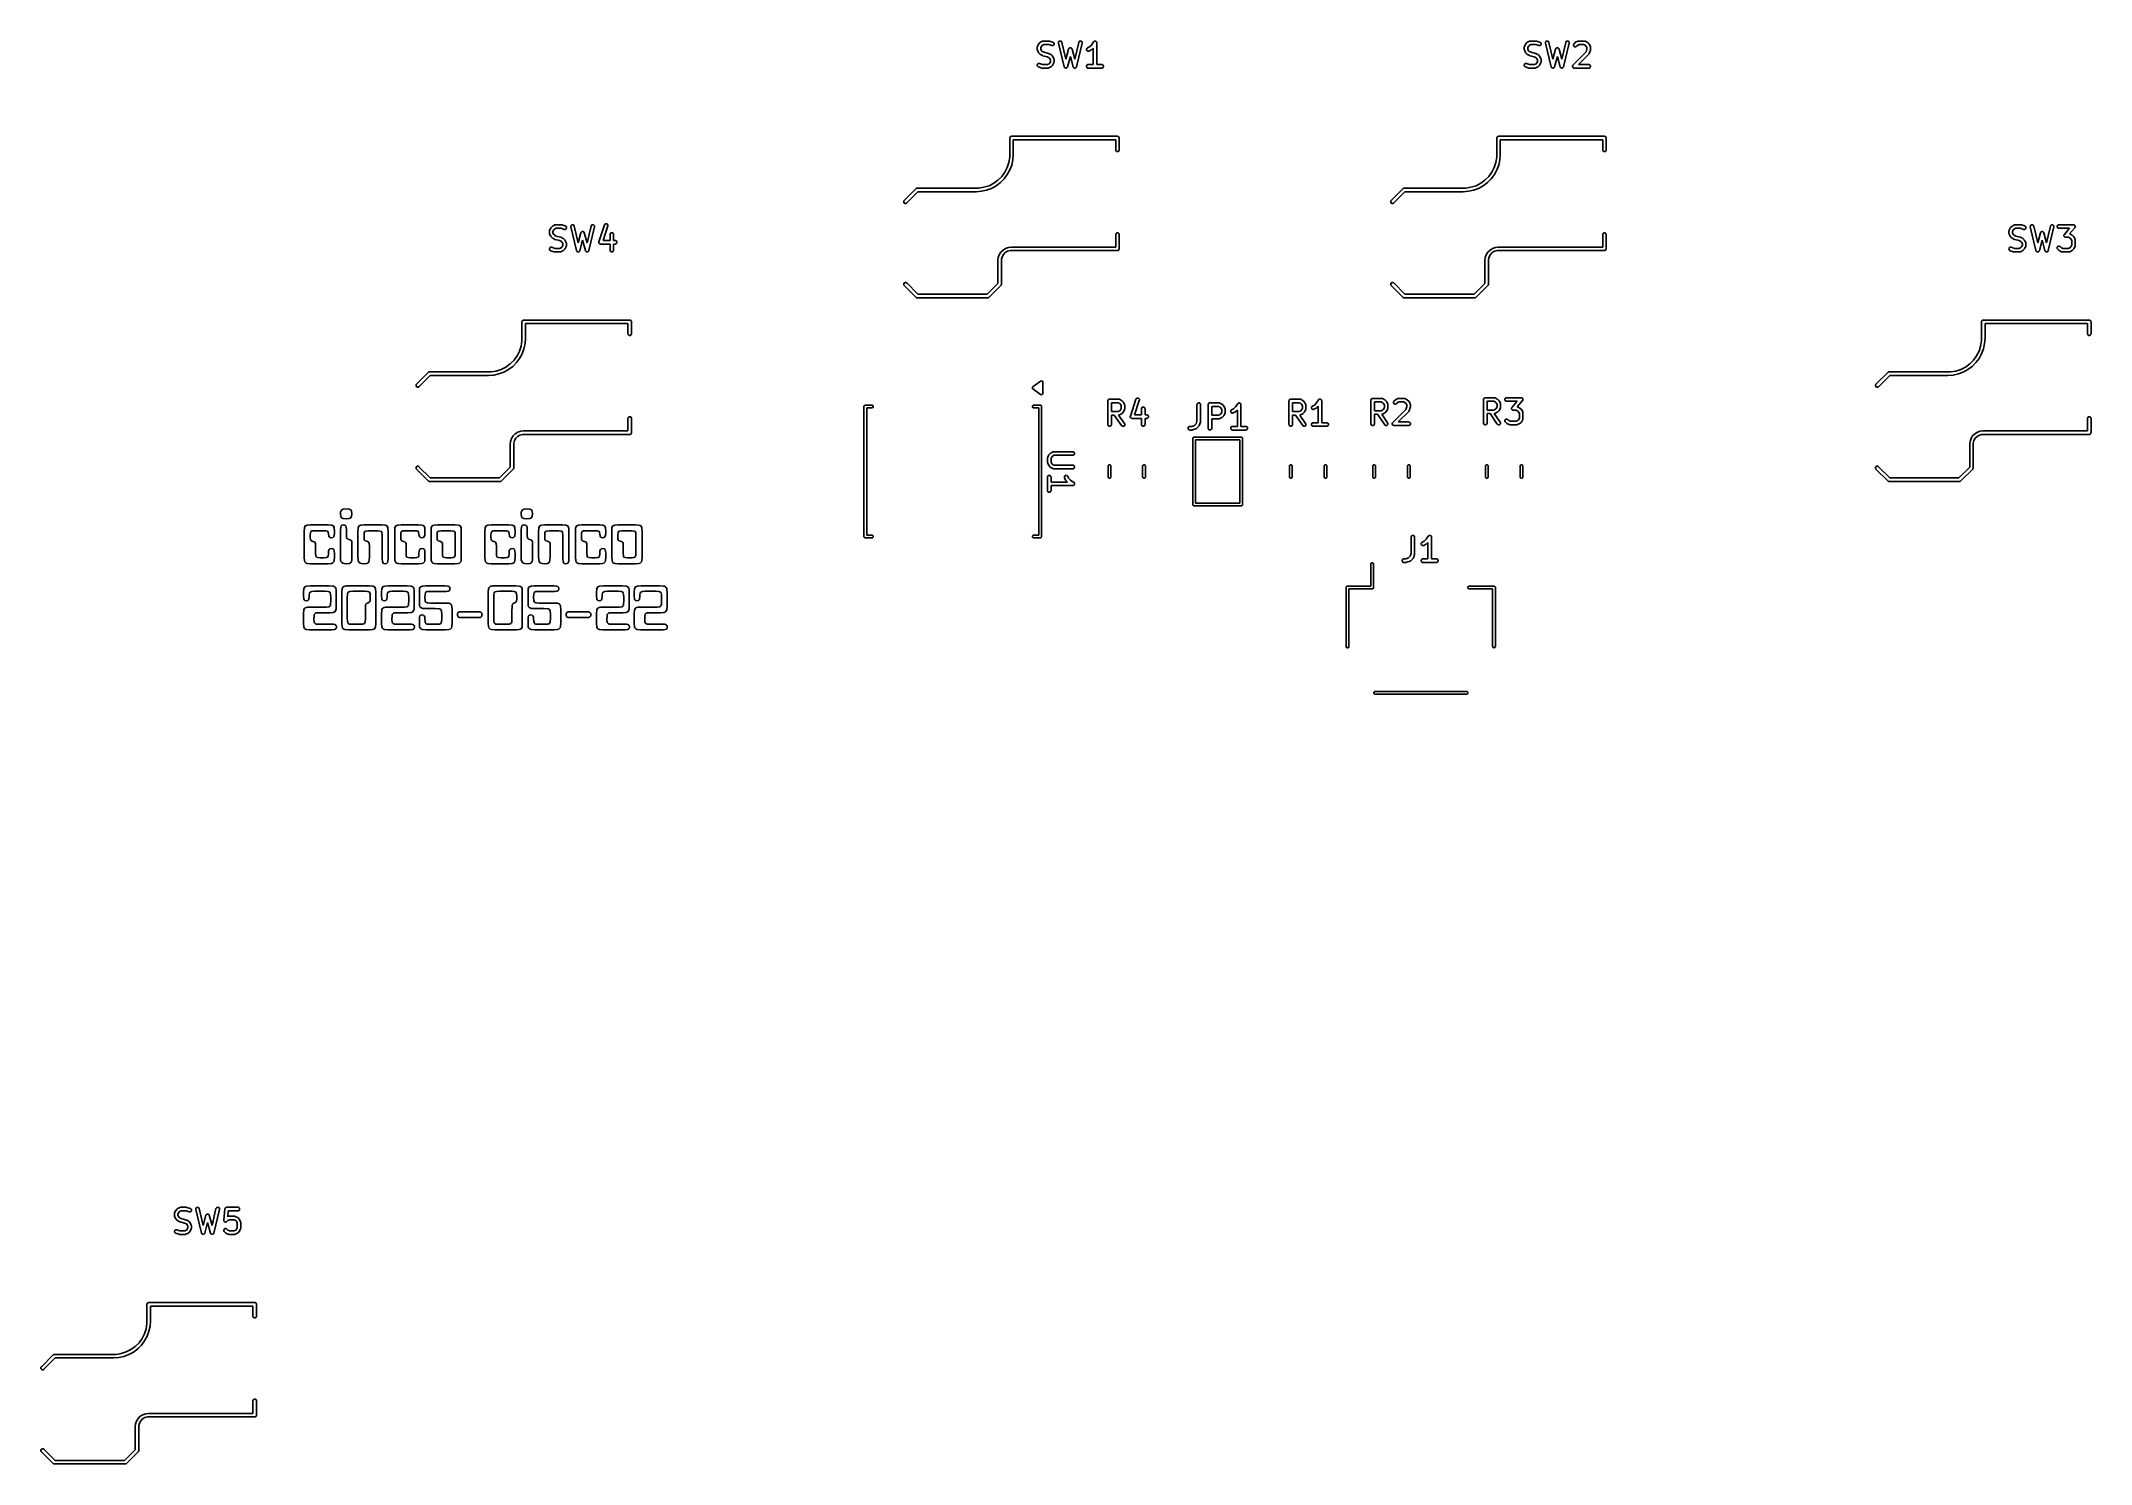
# Model space of a CAD drawing. Extents: x -250.2 to -163.2, y -135.8 to -75.4.
import ezdxf

# ---------------------------------------------------------------- set-up
doc = ezdxf.new("R2010")
doc.units = 0
doc.layers.add('BLACK', color=7, linetype='CONTINUOUS')

msp = doc.modelspace()

# ---------------------------------------------------------------- linework, layer by layer
at = {"layer": 'BLACK', "linetype": 'CONTINUOUS'}
for p, q in [((-207.951891, -75.630663), (-207.953332, -75.645295)), ((-207.953332, -75.645295), (-207.953332, -75.740533)), ((-207.95086, -75.628174), (-207.951891, -75.630663)), ((-207.950669, -75.625485), (-207.95086, -75.628174)), ((-207.945414, -75.611754), (-207.950669, -75.625485)), ((-207.897795, -75.516516), (-207.945414, -75.611754)), ((-207.89383, -75.510216), (-207.897795, -75.516516)), ((-207.893073, -75.508389), (-207.89383, -75.510216)), ((-207.891384, -75.506332), (-207.893073, -75.508389)), ((-207.889963, -75.504073), (-207.891384, -75.506332)), ((-207.888464, -75.502773), (-207.889963, -75.504073)), ((-207.883746, -75.497024), (-207.888464, -75.502773)), ((-207.836127, -75.449405), (-207.883746, -75.497024)), ((-207.830377, -75.444686), (-207.836127, -75.449405)), ((-207.829078, -75.443188), (-207.830377, -75.444686)), ((-207.826818, -75.441766), (-207.829078, -75.443188)), ((-207.824762, -75.440078), (-207.826818, -75.441766)), ((-207.822934, -75.43932), (-207.824762, -75.440078)), ((-207.816635, -75.435356), (-207.822934, -75.43932)), ((-207.721397, -75.387737), (-207.816635, -75.435356)), ((-207.803332, -75.663), (-207.769074, -75.594484)), ((-207.803332, -75.722828), (-207.803332, -75.663)), ((-207.769074, -75.594484), (-207.738667, -75.564077)), ((-207.738667, -75.564077), (-207.670151, -75.529819)), ((-207.707665, -75.382482), (-207.721397, -75.387737)), ((-207.704977, -75.382291), (-207.707665, -75.382482)), ((-207.702488, -75.38126), (-207.704977, -75.382291)), ((-207.687856, -75.379819), (-207.702488, -75.38126)), ((-207.449761, -75.379819), (-207.687856, -75.379819)), ((-207.670151, -75.529819), (-207.461931, -75.529819)), ((-207.461931, -75.529819), (-207.330621, -75.573589)), ((-207.442354, -75.380548), (-207.449761, -75.379819)), ((-207.44038, -75.380408), (-207.442354, -75.380548)), ((-207.437782, -75.380998), (-207.44038, -75.380408)), ((-207.435129, -75.38126), (-207.437782, -75.380998)), ((-207.433298, -75.382018), (-207.435129, -75.38126)), ((-207.426043, -75.383668), (-207.433298, -75.382018)), ((-207.283187, -75.431287), (-207.426043, -75.383668)), ((-207.330621, -75.573589), (-207.316284, -75.576849)), ((-207.316284, -75.576849), (-207.287094, -75.574774)), ((-207.287094, -75.574774), (-207.260921, -75.561688)), ((-207.269761, -75.437281), (-207.283187, -75.431287)), ((-207.247654, -75.456455), (-207.269761, -75.437281)), ((-207.260921, -75.561688), (-207.241747, -75.539581)), ((-207.234568, -75.482628), (-207.247654, -75.456455)), ((-207.241747, -75.539581), (-207.232493, -75.511818)), ((-207.232493, -75.511818), (-207.234568, -75.482628)), ((-207.043885, -75.428728), (-207.048518, -75.457623)), ((-207.048518, -75.457623), (-207.04653, -75.47219)), ((-207.04653, -75.47219), (-206.808435, -76.472191)), ((-207.028549, -75.403806), (-207.043885, -75.428728)), ((-207.004842, -75.386649), (-207.028549, -75.403806)), ((-206.976374, -75.379871), (-207.004842, -75.386649)), ((-206.947479, -75.384504), (-206.976374, -75.379871)), ((-206.922557, -75.39984), (-206.947479, -75.384504)), ((-206.9054, -75.423547), (-206.922557, -75.39984)), ((-206.90061, -75.437447), (-206.9054, -75.423547)), ((-206.731358, -76.148303), (-206.90061, -75.437447)), ((-206.614998, -75.714626), (-206.61599, -75.716339)), ((-206.612304, -75.707442), (-206.614998, -75.714626)), ((-206.606289, -75.699583), (-206.612304, -75.707442)), ((-206.601328, -75.691015), (-206.606289, -75.699583)), ((-206.597469, -75.688061), (-206.601328, -75.691015)), ((-206.594517, -75.684204), (-206.597469, -75.688061)), ((-206.585952, -75.679245), (-206.594517, -75.684204)), ((-206.57809, -75.673227), (-206.585952, -75.679245)), ((-206.573393, -75.671974), (-206.57809, -75.673227)), ((-206.569192, -75.669542), (-206.573393, -75.671974)), ((-206.559385, -75.668239), (-206.569192, -75.669542)), ((-206.549815, -75.665687), (-206.559385, -75.668239)), ((-206.544996, -75.666327), (-206.549815, -75.665687)), ((-206.540184, -75.665688), (-206.544996, -75.666327)), ((-206.530623, -75.668237), (-206.540184, -75.665688)), ((-206.520806, -75.669542), (-206.530623, -75.668237)), ((-206.5166, -75.671976), (-206.520806, -75.669542)), ((-206.511908, -75.673228), (-206.5166, -75.671976)), ((-206.504048, -75.679243), (-206.511908, -75.673228)), ((-206.495481, -75.684204), (-206.504048, -75.679243)), ((-206.492527, -75.688062), (-206.495481, -75.684204)), ((-206.48867, -75.691015), (-206.492527, -75.688062)), ((-206.483711, -75.69958), (-206.48867, -75.691015)), ((-206.477694, -75.707441), (-206.483711, -75.69958)), ((-206.474997, -75.71463), (-206.477694, -75.707441)), ((-206.474008, -75.71634), (-206.474997, -75.71463)), ((-206.189388, -75.437447), (-206.358639, -76.148303)), ((-206.281563, -76.472191), (-206.043468, -75.472191)), ((-206.184598, -75.423547), (-206.189388, -75.437447)), ((-206.167441, -75.39984), (-206.184598, -75.423547)), ((-206.142519, -75.384504), (-206.167441, -75.39984)), ((-206.113624, -75.379871), (-206.142519, -75.384504)), ((-206.085156, -75.386649), (-206.113624, -75.379871)), ((-206.061449, -75.403806), (-206.085156, -75.386649)), ((-206.046113, -75.428728), (-206.061449, -75.403806)), ((-206.04148, -75.457623), (-206.046113, -75.428728)), ((-206.043468, -75.472191), (-206.04148, -75.457623)), ((-205.848251, -75.703391), (-205.857505, -75.731152)), ((-205.829078, -75.681283), (-205.848251, -75.703391)), ((-205.816635, -75.673451), (-205.829078, -75.681283)), ((-205.732283, -75.631275), (-205.816635, -75.673451)), ((-205.650902, -75.549894), (-205.732283, -75.631275)), ((-205.559784, -75.413216), (-205.650902, -75.549894)), ((-205.634823, -75.745947), (-205.57238, -75.683504)), ((-205.57238, -75.683504), (-205.57238, -76.379819)), ((-205.559749, -75.413173), (-205.559784, -75.413216)), ((-205.55974, -75.413151), (-205.559749, -75.413173)), ((-205.559688, -75.413099), (-205.55974, -75.413151)), ((-205.550468, -75.401841), (-205.559688, -75.413099)), ((-205.544298, -75.397709), (-205.550468, -75.401841)), ((-205.539048, -75.392459), (-205.544298, -75.397709)), ((-205.532258, -75.389646), (-205.539048, -75.392459)), ((-205.526153, -75.385558), (-205.532258, -75.389646)), ((-205.518872, -75.384101), (-205.526153, -75.385558)), ((-205.512012, -75.38126), (-205.518872, -75.384101)), ((-205.504664, -75.38126), (-205.512012, -75.38126)), ((-205.497459, -75.379819), (-205.504664, -75.38126)), ((-205.490175, -75.38126), (-205.497459, -75.379819)), ((-205.482748, -75.38126), (-205.490175, -75.38126)), ((-205.475959, -75.384072), (-205.482748, -75.38126)), ((-205.468751, -75.385498), (-205.475959, -75.384072)), ((-205.462572, -75.389617), (-205.468751, -75.385498)), ((-205.455712, -75.392459), (-205.462572, -75.389617)), ((-205.450516, -75.397654), (-205.455712, -75.392459)), ((-205.444402, -75.401731), (-205.450516, -75.397654)), ((-205.44027, -75.4079), (-205.444402, -75.401731)), ((-205.43502, -75.413151), (-205.44027, -75.4079)), ((-205.432207, -75.41994), (-205.43502, -75.413151)), ((-205.428119, -75.426046), (-205.432207, -75.41994)), ((-205.426662, -75.433326), (-205.428119, -75.426046)), ((-205.423821, -75.440187), (-205.426662, -75.433326)), ((-205.422395, -75.454663), (-205.423821, -75.440187)), ((-205.42238, -75.45474), (-205.422395, -75.454663)), ((-205.422385, -75.454766), (-205.42238, -75.45474)), ((-205.42238, -75.454819), (-205.422385, -75.454766)), ((-205.42238, -76.379819), (-205.42238, -75.454819)), ((-187.276891, -75.630663), (-187.278332, -75.645295)), ((-187.278332, -75.645295), (-187.278332, -75.740533)), ((-187.27586, -75.628174), (-187.276891, -75.630663)), ((-187.275669, -75.625485), (-187.27586, -75.628174)), ((-187.270414, -75.611754), (-187.275669, -75.625485)), ((-187.222795, -75.516516), (-187.270414, -75.611754)), ((-187.21883, -75.510216), (-187.222795, -75.516516)), ((-187.218073, -75.508389), (-187.21883, -75.510216)), ((-187.216384, -75.506332), (-187.218073, -75.508389)), ((-187.214963, -75.504073), (-187.216384, -75.506332)), ((-187.213464, -75.502773), (-187.214963, -75.504073)), ((-187.208746, -75.497024), (-187.213464, -75.502773)), ((-187.161127, -75.449405), (-187.208746, -75.497024)), ((-187.155377, -75.444686), (-187.161127, -75.449405)), ((-187.154078, -75.443188), (-187.155377, -75.444686)), ((-187.151818, -75.441766), (-187.154078, -75.443188)), ((-187.149762, -75.440078), (-187.151818, -75.441766)), ((-187.147934, -75.43932), (-187.149762, -75.440078)), ((-187.141635, -75.435356), (-187.147934, -75.43932)), ((-187.046397, -75.387737), (-187.141635, -75.435356)), ((-187.128332, -75.663), (-187.094074, -75.594484)), ((-187.128332, -75.722828), (-187.128332, -75.663)), ((-187.094074, -75.594484), (-187.063667, -75.564077)), ((-187.063667, -75.564077), (-186.995151, -75.529819)), ((-187.032665, -75.382482), (-187.046397, -75.387737)), ((-187.029977, -75.382291), (-187.032665, -75.382482)), ((-187.027488, -75.38126), (-187.029977, -75.382291)), ((-187.012856, -75.379819), (-187.027488, -75.38126)), ((-186.774761, -75.379819), (-187.012856, -75.379819)), ((-186.995151, -75.529819), (-186.786931, -75.529819)), ((-186.786931, -75.529819), (-186.655621, -75.573589)), ((-186.767354, -75.380548), (-186.774761, -75.379819)), ((-186.76538, -75.380408), (-186.767354, -75.380548)), ((-186.762782, -75.380998), (-186.76538, -75.380408)), ((-186.760129, -75.38126), (-186.762782, -75.380998)), ((-186.758298, -75.382018), (-186.760129, -75.38126)), ((-186.751043, -75.383668), (-186.758298, -75.382018)), ((-186.608187, -75.431287), (-186.751043, -75.383668)), ((-186.655621, -75.573589), (-186.641284, -75.576849)), ((-186.641284, -75.576849), (-186.612094, -75.574774)), ((-186.612094, -75.574774), (-186.585921, -75.561688)), ((-186.594761, -75.437281), (-186.608187, -75.431287)), ((-186.572654, -75.456455), (-186.594761, -75.437281)), ((-186.585921, -75.561688), (-186.566747, -75.539581)), ((-186.559568, -75.482628), (-186.572654, -75.456455)), ((-186.566747, -75.539581), (-186.557493, -75.511818)), ((-186.557493, -75.511818), (-186.559568, -75.482628)), ((-186.368885, -75.428728), (-186.373518, -75.457623)), ((-186.373518, -75.457623), (-186.37153, -75.47219)), ((-186.37153, -75.47219), (-186.133435, -76.472191)), ((-186.353549, -75.403806), (-186.368885, -75.428728)), ((-186.329842, -75.386649), (-186.353549, -75.403806)), ((-186.301374, -75.379871), (-186.329842, -75.386649)), ((-186.272479, -75.384504), (-186.301374, -75.379871)), ((-186.247557, -75.39984), (-186.272479, -75.384504)), ((-186.2304, -75.423547), (-186.247557, -75.39984)), ((-186.22561, -75.437447), (-186.2304, -75.423547)), ((-186.056358, -76.148303), (-186.22561, -75.437447)), ((-185.939998, -75.714626), (-185.94099, -75.716339)), ((-185.937304, -75.707442), (-185.939998, -75.714626)), ((-185.931289, -75.699583), (-185.937304, -75.707442)), ((-185.926328, -75.691015), (-185.931289, -75.699583)), ((-185.922469, -75.688061), (-185.926328, -75.691015)), ((-185.919517, -75.684204), (-185.922469, -75.688061)), ((-185.910952, -75.679245), (-185.919517, -75.684204)), ((-185.90309, -75.673227), (-185.910952, -75.679245)), ((-185.898393, -75.671974), (-185.90309, -75.673227)), ((-185.894192, -75.669542), (-185.898393, -75.671974)), ((-185.884385, -75.668239), (-185.894192, -75.669542)), ((-185.874815, -75.665687), (-185.884385, -75.668239)), ((-185.869996, -75.666327), (-185.874815, -75.665687)), ((-185.865184, -75.665688), (-185.869996, -75.666327)), ((-185.855623, -75.668237), (-185.865184, -75.665688)), ((-185.845806, -75.669542), (-185.855623, -75.668237)), ((-185.8416, -75.671976), (-185.845806, -75.669542)), ((-185.836908, -75.673228), (-185.8416, -75.671976)), ((-185.829048, -75.679243), (-185.836908, -75.673228)), ((-185.820481, -75.684204), (-185.829048, -75.679243)), ((-185.817527, -75.688062), (-185.820481, -75.684204)), ((-185.81367, -75.691015), (-185.817527, -75.688062)), ((-185.808711, -75.69958), (-185.81367, -75.691015)), ((-185.802694, -75.707441), (-185.808711, -75.69958)), ((-185.799997, -75.71463), (-185.802694, -75.707441)), ((-185.799008, -75.71634), (-185.799997, -75.71463)), ((-185.514388, -75.437447), (-185.683639, -76.148303)), ((-185.606563, -76.472191), (-185.368468, -75.472191)), ((-185.509598, -75.423547), (-185.514388, -75.437447)), ((-185.492441, -75.39984), (-185.509598, -75.423547)), ((-185.467519, -75.384504), (-185.492441, -75.39984)), ((-185.438624, -75.379871), (-185.467519, -75.384504)), ((-185.410156, -75.386649), (-185.438624, -75.379871)), ((-185.386449, -75.403806), (-185.410156, -75.386649)), ((-185.371113, -75.428728), (-185.386449, -75.403806)), ((-185.36648, -75.457623), (-185.371113, -75.428728)), ((-185.368468, -75.472191), (-185.36648, -75.457623)), ((-185.170454, -75.508389), (-185.181653, -75.535425)), ((-185.181653, -75.535425), (-185.181653, -75.564688)), ((-185.181653, -75.564688), (-185.170454, -75.591724)), ((-185.161127, -75.497024), (-185.170454, -75.508389)), ((-185.170454, -75.591724), (-185.149761, -75.612417)), ((-185.113508, -75.449405), (-185.161127, -75.497024)), ((-185.149761, -75.612417), (-185.122725, -75.623616)), ((-185.122725, -75.623616), (-185.093462, -75.623616)), ((-185.107758, -75.444686), (-185.113508, -75.449405)), ((-185.106459, -75.443188), (-185.107758, -75.444686)), ((-185.104199, -75.441766), (-185.106459, -75.443188)), ((-185.102143, -75.440078), (-185.104199, -75.441766)), ((-185.100315, -75.43932), (-185.102143, -75.440078)), ((-185.094016, -75.435356), (-185.100315, -75.43932)), ((-184.998778, -75.387737), (-185.094016, -75.435356)), ((-185.093462, -75.623616), (-185.066426, -75.612417)), ((-185.066426, -75.612417), (-185.055061, -75.60309)), ((-185.055061, -75.60309), (-185.016048, -75.564077)), ((-185.016048, -75.564077), (-184.947532, -75.529819)), ((-184.985046, -75.382482), (-184.998778, -75.387737)), ((-184.982358, -75.382291), (-184.985046, -75.382482)), ((-184.979869, -75.38126), (-184.982358, -75.382291)), ((-184.965237, -75.379819), (-184.979869, -75.38126)), ((-184.727142, -75.379819), (-184.965237, -75.379819)), ((-184.947532, -75.529819), (-184.744847, -75.529819)), ((-184.744847, -75.529819), (-184.676331, -75.564077)), ((-184.71251, -75.38126), (-184.727142, -75.379819)), ((-184.710021, -75.38229), (-184.71251, -75.38126)), ((-184.707332, -75.382482), (-184.710021, -75.38229)), ((-184.693601, -75.387737), (-184.707332, -75.382482)), ((-184.598363, -75.435356), (-184.693601, -75.387737)), ((-184.676331, -75.564077), (-184.645924, -75.594484)), ((-184.645924, -75.594484), (-184.611666, -75.663)), ((-184.611666, -75.663), (-184.611666, -75.728362)), ((-184.592063, -75.43932), (-184.598363, -75.435356)), ((-184.590236, -75.440078), (-184.592063, -75.43932)), ((-184.588179, -75.441766), (-184.590236, -75.440078)), ((-184.58592, -75.443188), (-184.588179, -75.441766)), ((-184.58462, -75.444686), (-184.58592, -75.443188)), ((-184.578871, -75.449405), (-184.58462, -75.444686)), ((-184.531252, -75.497024), (-184.578871, -75.449405)), ((-184.526533, -75.502773), (-184.531252, -75.497024)), ((-184.525035, -75.504073), (-184.526533, -75.502773)), ((-184.523613, -75.506332), (-184.525035, -75.504073)), ((-184.521925, -75.508389), (-184.523613, -75.506332)), ((-184.521167, -75.510216), (-184.521925, -75.508389)), ((-184.517203, -75.516516), (-184.521167, -75.510216)), ((-184.469584, -75.611754), (-184.517203, -75.516516)), ((-184.464329, -75.625486), (-184.469584, -75.611754)), ((-184.464138, -75.628173), (-184.464329, -75.625486)), ((-184.463107, -75.630663), (-184.464138, -75.628173)), ((-184.461666, -75.645295), (-184.463107, -75.630663)), ((-184.461666, -75.740533), (-184.461666, -75.645295)), ((-207.953332, -75.740533), (-207.951891, -75.755165)), ((-207.943489, -76.370058), (-207.952743, -76.39782)), ((-207.952743, -76.39782), (-207.950668, -76.42701)), ((-207.951891, -75.755165), (-207.95086, -75.757653)), ((-207.95086, -75.757653), (-207.950669, -75.760343)), ((-207.950669, -75.760343), (-207.945414, -75.774074)), ((-207.950668, -76.42701), (-207.937581, -76.453183)), ((-207.945414, -75.774074), (-207.897795, -75.869312)), ((-207.924315, -76.34795), (-207.943489, -76.370058)), ((-207.937581, -76.453183), (-207.915474, -76.472357)), ((-207.898141, -76.334864), (-207.924315, -76.34795)), ((-207.915474, -76.472357), (-207.902049, -76.478351)), ((-207.902049, -76.478351), (-207.759192, -76.52597)), ((-207.868951, -76.332789), (-207.898141, -76.334864)), ((-207.897795, -75.869312), (-207.89383, -75.875611)), ((-207.89383, -75.875611), (-207.893073, -75.877439)), ((-207.893073, -75.877439), (-207.891384, -75.879495)), ((-207.891384, -75.879495), (-207.889963, -75.881755)), ((-207.889963, -75.881755), (-207.888464, -75.883054)), ((-207.888464, -75.883054), (-207.883746, -75.888804)), ((-207.883746, -75.888804), (-207.836127, -75.936423)), ((-207.854614, -76.336049), (-207.868951, -76.332789)), ((-207.723305, -76.379819), (-207.854614, -76.336049)), ((-207.836127, -75.936423), (-207.830377, -75.941141)), ((-207.830377, -75.941141), (-207.829078, -75.94264)), ((-207.829078, -75.94264), (-207.826818, -75.944061)), ((-207.826818, -75.944061), (-207.824762, -75.94575)), ((-207.824762, -75.94575), (-207.822934, -75.946507)), ((-207.822934, -75.946507), (-207.816635, -75.950472)), ((-207.816635, -75.950472), (-207.721397, -75.998091)), ((-207.769074, -75.791344), (-207.803332, -75.722828)), ((-207.738667, -75.821751), (-207.769074, -75.791344)), ((-207.759192, -76.52597), (-207.751938, -76.527619)), ((-207.751938, -76.527619), (-207.750107, -76.528378)), ((-207.750107, -76.528378), (-207.747452, -76.528639)), ((-207.747452, -76.528639), (-207.744855, -76.52923)), ((-207.744855, -76.52923), (-207.74288, -76.529089)), ((-207.74288, -76.529089), (-207.735475, -76.529819)), ((-207.66168, -75.860244), (-207.738667, -75.821751)), ((-207.735475, -76.529819), (-207.49738, -76.529819)), ((-207.515085, -76.379819), (-207.723305, -76.379819)), ((-207.721397, -75.998091), (-207.720327, -75.9985)), ((-207.720327, -75.9985), (-207.719892, -75.998823)), ((-207.719892, -75.998823), (-207.713746, -76.001018)), ((-207.713746, -76.001018), (-207.707665, -76.003346)), ((-207.707665, -76.003346), (-207.707125, -76.003384)), ((-207.707125, -76.003384), (-207.706046, -76.00377)), ((-207.706046, -76.00377), (-207.523556, -76.049392)), ((-207.47919, -75.905867), (-207.66168, -75.860244)), ((-207.523556, -76.049392), (-207.446569, -76.087886)), ((-207.446569, -76.345561), (-207.515085, -76.379819)), ((-207.49738, -76.529819), (-207.482748, -76.528378)), ((-207.482748, -76.528378), (-207.480259, -76.527347)), ((-207.480259, -76.527347), (-207.47757, -76.527156)), ((-207.47811, -75.906252), (-207.47919, -75.905867)), ((-207.47757, -75.906291), (-207.47811, -75.906252)), ((-207.47148, -75.908621), (-207.47757, -75.906291)), ((-207.47757, -76.527156), (-207.463839, -76.521901)), ((-207.465344, -75.910814), (-207.47148, -75.908621)), ((-207.464908, -75.911136), (-207.465344, -75.910814)), ((-207.463839, -75.911546), (-207.464908, -75.911136)), ((-207.368601, -75.959165), (-207.463839, -75.911546)), ((-207.463839, -76.521901), (-207.368601, -76.474282)), ((-207.446569, -76.087886), (-207.416162, -76.118293)), ((-207.416162, -76.315153), (-207.446569, -76.345561)), ((-207.416162, -76.118293), (-207.381904, -76.186809)), ((-207.381904, -76.246637), (-207.416162, -76.315153)), ((-207.381904, -76.186809), (-207.381904, -76.246637)), ((-207.362301, -75.963129), (-207.368601, -75.959165)), ((-207.368601, -76.474282), (-207.362301, -76.470317)), ((-207.360474, -75.963887), (-207.362301, -75.963129)), ((-207.362301, -76.470317), (-207.360474, -76.46956)), ((-207.358417, -75.965575), (-207.360474, -75.963887)), ((-207.360474, -76.46956), (-207.358417, -76.467872)), ((-207.356158, -75.966997), (-207.358417, -75.965575)), ((-207.358417, -76.467872), (-207.356158, -76.46645)), ((-207.354858, -75.968495), (-207.356158, -75.966997)), ((-207.356158, -76.46645), (-207.354857, -76.46495)), ((-207.349109, -75.973214), (-207.354858, -75.968495)), ((-207.354857, -76.46495), (-207.349108, -76.460232)), ((-207.30149, -76.020833), (-207.349109, -75.973214)), ((-207.349108, -76.460232), (-207.301489, -76.412612)), ((-207.296771, -76.026582), (-207.30149, -76.020833)), ((-207.301489, -76.412612), (-207.296771, -76.406863)), ((-207.295273, -76.027882), (-207.296771, -76.026582)), ((-207.296771, -76.406863), (-207.295273, -76.405564)), ((-207.293851, -76.030141), (-207.295273, -76.027882)), ((-207.295273, -76.405564), (-207.293851, -76.403305)), ((-207.292163, -76.032198), (-207.293851, -76.030141)), ((-207.293851, -76.403305), (-207.292162, -76.401247)), ((-207.291405, -76.034025), (-207.292163, -76.032198)), ((-207.292162, -76.401247), (-207.291404, -76.399417)), ((-207.287441, -76.040325), (-207.291405, -76.034025)), ((-207.291404, -76.399417), (-207.287441, -76.393121)), ((-207.239822, -76.135563), (-207.287441, -76.040325)), ((-207.287441, -76.393121), (-207.239822, -76.297883)), ((-207.234567, -76.149295), (-207.239822, -76.135563)), ((-207.239822, -76.297883), (-207.234567, -76.284151)), ((-207.234376, -76.151982), (-207.234567, -76.149295)), ((-207.234567, -76.284151), (-207.234376, -76.281463)), ((-207.233345, -76.154472), (-207.234376, -76.151982)), ((-207.234376, -76.281463), (-207.233345, -76.278974)), ((-207.231904, -76.169104), (-207.233345, -76.154472)), ((-207.233345, -76.278974), (-207.231904, -76.264342)), ((-207.231904, -76.264342), (-207.231904, -76.169104)), ((-206.808435, -76.472191), (-206.806705, -76.477209)), ((-206.806705, -76.477209), (-206.806466, -76.479013)), ((-206.806466, -76.479013), (-206.805522, -76.480642)), ((-206.805522, -76.480642), (-206.803645, -76.486091)), ((-206.803645, -76.486091), (-206.797259, -76.494914)), ((-206.797259, -76.494914), (-206.791804, -76.504337)), ((-206.791804, -76.504337), (-206.788746, -76.506677)), ((-206.788746, -76.506677), (-206.786488, -76.509798)), ((-206.786488, -76.509798), (-206.777216, -76.515503)), ((-206.777216, -76.515503), (-206.768566, -76.522125)), ((-206.768566, -76.522125), (-206.764842, -76.523118)), ((-206.764842, -76.523118), (-206.761566, -76.525134)), ((-206.761566, -76.525134), (-206.750822, -76.526856)), ((-206.750822, -76.526856), (-206.740291, -76.529665)), ((-206.740291, -76.529665), (-206.736472, -76.529157)), ((-206.736472, -76.529157), (-206.732671, -76.529767)), ((-206.732671, -76.529767), (-206.722075, -76.527244)), ((-206.617467, -75.721208), (-206.731358, -76.148303)), ((-206.722075, -76.527244), (-206.711282, -76.52581)), ((-206.711282, -76.52581), (-206.70795, -76.523881)), ((-206.70795, -76.523881), (-206.704203, -76.522989)), ((-206.704203, -76.522989), (-206.695378, -76.516602)), ((-206.695378, -76.516602), (-206.685957, -76.511148)), ((-206.685957, -76.511148), (-206.683616, -76.50809)), ((-206.683616, -76.50809), (-206.680496, -76.505832)), ((-206.680496, -76.505832), (-206.67479, -76.496559)), ((-206.67479, -76.496559), (-206.66817, -76.487911)), ((-206.66817, -76.487911), (-206.666144, -76.482509)), ((-206.666144, -76.482509), (-206.66516, -76.48091)), ((-206.66516, -76.48091), (-206.664872, -76.479119)), ((-206.664872, -76.479119), (-206.663007, -76.474144)), ((-206.663007, -76.474144), (-206.544998, -76.031613)), ((-206.616181, -75.71778), (-206.617467, -75.721208)), ((-206.61599, -75.716339), (-206.616181, -75.71778)), ((-206.544998, -76.031613), (-206.426991, -76.474144)), ((-206.473816, -75.717779), (-206.474008, -75.71634)), ((-206.472531, -75.721208), (-206.473816, -75.717779)), ((-206.358639, -76.148303), (-206.472531, -75.721208)), ((-206.426991, -76.474144), (-206.425125, -76.479118)), ((-206.425125, -76.479118), (-206.424838, -76.48091)), ((-206.424838, -76.48091), (-206.423853, -76.48251)), ((-206.423853, -76.48251), (-206.421828, -76.48791)), ((-206.421828, -76.48791), (-206.415209, -76.496556)), ((-206.415209, -76.496556), (-206.409502, -76.505832)), ((-206.409502, -76.505832), (-206.406381, -76.50809)), ((-206.406381, -76.50809), (-206.404041, -76.511148)), ((-206.404041, -76.511148), (-206.394619, -76.516602)), ((-206.394619, -76.516602), (-206.385795, -76.522989)), ((-206.385795, -76.522989), (-206.382047, -76.523881)), ((-206.382047, -76.523881), (-206.378716, -76.52581)), ((-206.378716, -76.52581), (-206.367925, -76.527243)), ((-206.367925, -76.527243), (-206.357327, -76.529767)), ((-206.357327, -76.529767), (-206.353523, -76.529157)), ((-206.353523, -76.529157), (-206.349708, -76.529664)), ((-206.349708, -76.529664), (-206.339186, -76.526858)), ((-206.339186, -76.526858), (-206.328432, -76.525134)), ((-206.328432, -76.525134), (-206.325152, -76.523116)), ((-206.325152, -76.523116), (-206.321432, -76.522124)), ((-206.321432, -76.522124), (-206.312785, -76.515505)), ((-206.312785, -76.515505), (-206.30351, -76.509798)), ((-206.30351, -76.509798), (-206.301251, -76.506677)), ((-206.301251, -76.506677), (-206.298194, -76.504337)), ((-206.298194, -76.504337), (-206.292739, -76.494915)), ((-206.292739, -76.494915), (-206.286353, -76.486091)), ((-206.286353, -76.486091), (-206.284474, -76.48064)), ((-206.284474, -76.48064), (-206.283532, -76.479012)), ((-206.283532, -76.479012), (-206.283292, -76.47721)), ((-206.283292, -76.47721), (-206.281563, -76.472191)), ((-205.857505, -75.731152), (-205.855431, -75.760342)), ((-205.845454, -76.413151), (-205.856653, -76.440187)), ((-205.856653, -76.440187), (-205.856653, -76.469451)), ((-205.856653, -76.469451), (-205.845454, -76.496487)), ((-205.855431, -75.760342), (-205.842343, -75.786517)), ((-205.824762, -76.392459), (-205.845454, -76.413151)), ((-205.845454, -76.496487), (-205.824762, -76.517179)), ((-205.842343, -75.786517), (-205.820236, -75.80569)), ((-205.797726, -76.38126), (-205.824762, -76.392459)), ((-205.824762, -76.517179), (-205.797726, -76.528378)), ((-205.820236, -75.80569), (-205.792474, -75.814944)), ((-205.783094, -76.379819), (-205.797726, -76.38126)), ((-205.797726, -76.528378), (-205.783094, -76.529819)), ((-205.792474, -75.814944), (-205.763284, -75.81287)), ((-205.57238, -76.379819), (-205.783094, -76.379819)), ((-205.783094, -76.529819), (-205.211666, -76.529819)), ((-205.763284, -75.81287), (-205.749553, -75.807615)), ((-205.749553, -75.807615), (-205.654315, -75.759996)), ((-205.654315, -75.759996), (-205.64802, -75.756033)), ((-205.64802, -75.756033), (-205.646188, -75.755275)), ((-205.646188, -75.755275), (-205.644126, -75.753583)), ((-205.644126, -75.753583), (-205.641872, -75.752164)), ((-205.641872, -75.752164), (-205.640573, -75.750667)), ((-205.640573, -75.750667), (-205.634823, -75.745947)), ((-205.211666, -76.379819), (-205.42238, -76.379819)), ((-205.197034, -76.38126), (-205.211666, -76.379819)), ((-205.211666, -76.529819), (-205.197034, -76.528378)), ((-205.169998, -76.392459), (-205.197034, -76.38126)), ((-205.197034, -76.528378), (-205.169998, -76.517179)), ((-205.149306, -76.413151), (-205.169998, -76.392459)), ((-205.169998, -76.517179), (-205.149306, -76.496487)), ((-205.138107, -76.440187), (-205.149306, -76.413151)), ((-205.149306, -76.496487), (-205.138107, -76.469451)), ((-205.138107, -76.469451), (-205.138107, -76.440187)), ((-187.278332, -75.740533), (-187.276891, -75.755165)), ((-187.268489, -76.370058), (-187.277743, -76.39782)), ((-187.277743, -76.39782), (-187.275668, -76.42701)), ((-187.276891, -75.755165), (-187.27586, -75.757653)), ((-187.27586, -75.757653), (-187.275669, -75.760343)), ((-187.275669, -75.760343), (-187.270414, -75.774074)), ((-187.275668, -76.42701), (-187.262581, -76.453183)), ((-187.270414, -75.774074), (-187.222795, -75.869312)), ((-187.249315, -76.34795), (-187.268489, -76.370058)), ((-187.262581, -76.453183), (-187.240474, -76.472357)), ((-187.223141, -76.334864), (-187.249315, -76.34795)), ((-187.240474, -76.472357), (-187.227049, -76.478351)), ((-187.227049, -76.478351), (-187.084192, -76.52597)), ((-187.193951, -76.332789), (-187.223141, -76.334864)), ((-187.222795, -75.869312), (-187.21883, -75.875611)), ((-187.21883, -75.875611), (-187.218073, -75.877439)), ((-187.218073, -75.877439), (-187.216384, -75.879495)), ((-187.216384, -75.879495), (-187.214963, -75.881755)), ((-187.214963, -75.881755), (-187.213464, -75.883054)), ((-187.213464, -75.883054), (-187.208746, -75.888804)), ((-187.208746, -75.888804), (-187.161127, -75.936423)), ((-187.179614, -76.336049), (-187.193951, -76.332789)), ((-187.048305, -76.379819), (-187.179614, -76.336049)), ((-187.161127, -75.936423), (-187.155377, -75.941141)), ((-187.155377, -75.941141), (-187.154078, -75.94264)), ((-187.154078, -75.94264), (-187.151818, -75.944061)), ((-187.151818, -75.944061), (-187.149762, -75.94575)), ((-187.149762, -75.94575), (-187.147934, -75.946507)), ((-187.147934, -75.946507), (-187.141635, -75.950472)), ((-187.141635, -75.950472), (-187.046397, -75.998091)), ((-187.094074, -75.791344), (-187.128332, -75.722828)), ((-187.063667, -75.821751), (-187.094074, -75.791344)), ((-187.084192, -76.52597), (-187.076938, -76.527619)), ((-187.076938, -76.527619), (-187.075107, -76.528378)), ((-187.075107, -76.528378), (-187.072452, -76.528639)), ((-187.072452, -76.528639), (-187.069855, -76.52923)), ((-187.069855, -76.52923), (-187.06788, -76.529089)), ((-187.06788, -76.529089), (-187.060475, -76.529819)), ((-186.98668, -75.860244), (-187.063667, -75.821751)), ((-187.060475, -76.529819), (-186.82238, -76.529819)), ((-186.840085, -76.379819), (-187.048305, -76.379819)), ((-187.046397, -75.998091), (-187.045327, -75.9985)), ((-187.045327, -75.9985), (-187.044892, -75.998823)), ((-187.044892, -75.998823), (-187.038746, -76.001018)), ((-187.038746, -76.001018), (-187.032665, -76.003346)), ((-187.032665, -76.003346), (-187.032125, -76.003384)), ((-187.032125, -76.003384), (-187.031046, -76.00377)), ((-187.031046, -76.00377), (-186.848556, -76.049392)), ((-186.80419, -75.905867), (-186.98668, -75.860244)), ((-186.848556, -76.049392), (-186.771569, -76.087886)), ((-186.771569, -76.345561), (-186.840085, -76.379819)), ((-186.82238, -76.529819), (-186.807748, -76.528378)), ((-186.807748, -76.528378), (-186.805259, -76.527347)), ((-186.805259, -76.527347), (-186.80257, -76.527156)), ((-186.80311, -75.906252), (-186.80419, -75.905867)), ((-186.80257, -75.906291), (-186.80311, -75.906252)), ((-186.79648, -75.908621), (-186.80257, -75.906291)), ((-186.80257, -76.527156), (-186.788839, -76.521901)), ((-186.790344, -75.910814), (-186.79648, -75.908621)), ((-186.789908, -75.911136), (-186.790344, -75.910814)), ((-186.788839, -75.911546), (-186.789908, -75.911136)), ((-186.693601, -75.959165), (-186.788839, -75.911546)), ((-186.788839, -76.521901), (-186.693601, -76.474282)), ((-186.771569, -76.087886), (-186.741162, -76.118293)), ((-186.741162, -76.315153), (-186.771569, -76.345561)), ((-186.741162, -76.118293), (-186.706904, -76.186809)), ((-186.706904, -76.246637), (-186.741162, -76.315153)), ((-186.706904, -76.186809), (-186.706904, -76.246637)), ((-186.687301, -75.963129), (-186.693601, -75.959165)), ((-186.693601, -76.474282), (-186.687301, -76.470317)), ((-186.685474, -75.963887), (-186.687301, -75.963129)), ((-186.687301, -76.470317), (-186.685474, -76.46956)), ((-186.683417, -75.965575), (-186.685474, -75.963887)), ((-186.685474, -76.46956), (-186.683417, -76.467872)), ((-186.681158, -75.966997), (-186.683417, -75.965575)), ((-186.683417, -76.467872), (-186.681158, -76.46645)), ((-186.679858, -75.968495), (-186.681158, -75.966997)), ((-186.681158, -76.46645), (-186.679857, -76.46495)), ((-186.674109, -75.973214), (-186.679858, -75.968495)), ((-186.679857, -76.46495), (-186.674108, -76.460232)), ((-186.62649, -76.020833), (-186.674109, -75.973214)), ((-186.674108, -76.460232), (-186.626489, -76.412612)), ((-186.621771, -76.026582), (-186.62649, -76.020833)), ((-186.626489, -76.412612), (-186.621771, -76.406863)), ((-186.620273, -76.027882), (-186.621771, -76.026582)), ((-186.621771, -76.406863), (-186.620273, -76.405564)), ((-186.618851, -76.030141), (-186.620273, -76.027882)), ((-186.620273, -76.405564), (-186.618851, -76.403305)), ((-186.617163, -76.032198), (-186.618851, -76.030141)), ((-186.618851, -76.403305), (-186.617162, -76.401247)), ((-186.616405, -76.034025), (-186.617163, -76.032198)), ((-186.617162, -76.401247), (-186.616404, -76.399417)), ((-186.612441, -76.040325), (-186.616405, -76.034025)), ((-186.616404, -76.399417), (-186.612441, -76.393121)), ((-186.564822, -76.135563), (-186.612441, -76.040325)), ((-186.612441, -76.393121), (-186.564822, -76.297883)), ((-186.559567, -76.149295), (-186.564822, -76.135563)), ((-186.564822, -76.297883), (-186.559567, -76.284151)), ((-186.559376, -76.151982), (-186.559567, -76.149295)), ((-186.559567, -76.284151), (-186.559376, -76.281463)), ((-186.558345, -76.154472), (-186.559376, -76.151982)), ((-186.559376, -76.281463), (-186.558345, -76.278974)), ((-186.556904, -76.169104), (-186.558345, -76.154472)), ((-186.558345, -76.278974), (-186.556904, -76.264342)), ((-186.556904, -76.264342), (-186.556904, -76.169104)), ((-186.133435, -76.472191), (-186.131705, -76.477209)), ((-186.131705, -76.477209), (-186.131466, -76.479013)), ((-186.131466, -76.479013), (-186.130522, -76.480642)), ((-186.130522, -76.480642), (-186.128645, -76.486091)), ((-186.128645, -76.486091), (-186.122259, -76.494914)), ((-186.122259, -76.494914), (-186.116804, -76.504337)), ((-186.116804, -76.504337), (-186.113746, -76.506677)), ((-186.113746, -76.506677), (-186.111488, -76.509798)), ((-186.111488, -76.509798), (-186.102216, -76.515503)), ((-186.102216, -76.515503), (-186.093566, -76.522125)), ((-186.093566, -76.522125), (-186.089842, -76.523118)), ((-186.089842, -76.523118), (-186.086566, -76.525134)), ((-186.086566, -76.525134), (-186.075822, -76.526856)), ((-186.075822, -76.526856), (-186.065291, -76.529665)), ((-186.065291, -76.529665), (-186.061472, -76.529157)), ((-186.061472, -76.529157), (-186.057671, -76.529767)), ((-186.057671, -76.529767), (-186.047075, -76.527244)), ((-185.942467, -75.721208), (-186.056358, -76.148303)), ((-186.047075, -76.527244), (-186.036282, -76.52581)), ((-186.036282, -76.52581), (-186.03295, -76.523881)), ((-186.03295, -76.523881), (-186.029203, -76.522989)), ((-186.029203, -76.522989), (-186.020378, -76.516602)), ((-186.020378, -76.516602), (-186.010957, -76.511148)), ((-186.010957, -76.511148), (-186.008616, -76.50809)), ((-186.008616, -76.50809), (-186.005496, -76.505832)), ((-186.005496, -76.505832), (-185.99979, -76.496559)), ((-185.99979, -76.496559), (-185.99317, -76.487911)), ((-185.99317, -76.487911), (-185.991144, -76.482509)), ((-185.991144, -76.482509), (-185.99016, -76.48091)), ((-185.99016, -76.48091), (-185.989872, -76.479119)), ((-185.989872, -76.479119), (-185.988007, -76.474144)), ((-185.988007, -76.474144), (-185.869998, -76.031613)), ((-185.941181, -75.71778), (-185.942467, -75.721208)), ((-185.94099, -75.716339), (-185.941181, -75.71778)), ((-185.869998, -76.031613), (-185.751991, -76.474144)), ((-185.798816, -75.717779), (-185.799008, -75.71634)), ((-185.797531, -75.721208), (-185.798816, -75.717779)), ((-185.683639, -76.148303), (-185.797531, -75.721208)), ((-185.751991, -76.474144), (-185.750125, -76.479118)), ((-185.750125, -76.479118), (-185.749838, -76.48091)), ((-185.749838, -76.48091), (-185.748853, -76.48251)), ((-185.748853, -76.48251), (-185.746828, -76.48791)), ((-185.746828, -76.48791), (-185.740209, -76.496556)), ((-185.740209, -76.496556), (-185.734502, -76.505832)), ((-185.734502, -76.505832), (-185.731381, -76.50809)), ((-185.731381, -76.50809), (-185.729041, -76.511148)), ((-185.729041, -76.511148), (-185.719619, -76.516602)), ((-185.719619, -76.516602), (-185.710795, -76.522989)), ((-185.710795, -76.522989), (-185.707047, -76.523881)), ((-185.707047, -76.523881), (-185.703716, -76.52581)), ((-185.703716, -76.52581), (-185.692925, -76.527243)), ((-185.692925, -76.527243), (-185.682327, -76.529767)), ((-185.682327, -76.529767), (-185.678523, -76.529157)), ((-185.678523, -76.529157), (-185.674708, -76.529664)), ((-185.674708, -76.529664), (-185.664186, -76.526858)), ((-185.664186, -76.526858), (-185.653432, -76.525134)), ((-185.653432, -76.525134), (-185.650152, -76.523116)), ((-185.650152, -76.523116), (-185.646432, -76.522124)), ((-185.646432, -76.522124), (-185.637785, -76.515505)), ((-185.637785, -76.515505), (-185.62851, -76.509798)), ((-185.62851, -76.509798), (-185.626251, -76.506677)), ((-185.626251, -76.506677), (-185.623194, -76.504337)), ((-185.623194, -76.504337), (-185.617739, -76.494915)), ((-185.617739, -76.494915), (-185.611353, -76.486091)), ((-185.611353, -76.486091), (-185.609474, -76.48064)), ((-185.609474, -76.48064), (-185.608532, -76.479012)), ((-185.608532, -76.479012), (-185.608292, -76.47721)), ((-185.608292, -76.47721), (-185.606563, -76.472191)), ((-185.218074, -76.413151), (-185.229272, -76.440188)), ((-185.229272, -76.440188), (-185.229272, -76.469451)), ((-185.229272, -76.469451), (-185.218073, -76.496487)), ((-185.208746, -76.401786), (-185.218074, -76.413151)), ((-185.218073, -76.496487), (-185.197381, -76.51718)), ((-184.649837, -75.842876), (-185.208746, -76.401786)), ((-185.197381, -76.51718), (-185.183355, -76.522989)), ((-185.183355, -76.522989), (-185.170345, -76.528378)), ((-185.170345, -76.528378), (-185.155713, -76.529819)), ((-185.155713, -76.529819), (-184.536666, -76.529819)), ((-184.974647, -76.379819), (-184.531252, -75.936423)), ((-184.536666, -76.379819), (-184.974647, -76.379819)), ((-184.611666, -75.728362), (-184.649837, -75.842876)), ((-184.522034, -76.38126), (-184.536666, -76.379819)), ((-184.536666, -76.529819), (-184.522034, -76.528378)), ((-184.531252, -75.936423), (-184.521925, -75.925058)), ((-184.494998, -76.392459), (-184.522034, -76.38126)), ((-184.522034, -76.528378), (-184.494998, -76.517179)), ((-184.521925, -75.925058), (-184.520893, -75.922567)), ((-184.520893, -75.922567), (-184.519128, -75.920532)), ((-184.519128, -75.920532), (-184.513134, -75.907107)), ((-184.513134, -75.907107), (-184.465515, -75.76425)), ((-184.474306, -76.413151), (-184.494998, -76.392459)), ((-184.494998, -76.517179), (-184.474306, -76.496487)), ((-184.463107, -76.440187), (-184.474306, -76.413151)), ((-184.474306, -76.496487), (-184.463107, -76.469451)), ((-184.465515, -75.76425), (-184.463865, -75.756996)), ((-184.463865, -75.756996), (-184.463107, -75.755165)), ((-184.463107, -75.755165), (-184.462845, -75.75251)), ((-184.463107, -76.469451), (-184.463107, -76.440187)), ((-184.462845, -75.75251), (-184.462255, -75.749913)), ((-184.462395, -75.747938), (-184.461666, -75.740533)), ((-184.462255, -75.749913), (-184.462395, -75.747938)), ((-209.118559, -79.485368), (-209.12, -79.5)), ((-209.12, -79.5), (-209.12, -80.2)), ((-209.10736, -79.458332), (-209.118559, -79.485368)), ((-209.086668, -79.43764), (-209.10736, -79.458332)), ((-209.059632, -79.426441), (-209.086668, -79.43764)), ((-209.045, -79.425), (-209.059632, -79.426441)), ((-204.545, -79.425), (-209.045, -79.425)), ((-208.97, -80.2), (-208.97, -79.575)), ((-208.97, -79.575), (-204.62, -79.575)), ((-204.62, -79.575), (-204.62, -80)), ((-204.62, -80), (-204.618559, -80.014632)), ((-204.618559, -80.014632), (-204.60736, -80.041668)), ((-204.60736, -80.041668), (-204.586668, -80.06236)), ((-204.586668, -80.06236), (-204.559632, -80.073559)), ((-204.530368, -79.426441), (-204.545, -79.425)), ((-204.503332, -79.43764), (-204.530368, -79.426441)), ((-204.530368, -80.073559), (-204.503332, -80.06236)), ((-204.48264, -79.458332), (-204.503332, -79.43764)), ((-204.503332, -80.06236), (-204.48264, -80.041668)), ((-204.471441, -79.485368), (-204.48264, -79.458332)), ((-204.48264, -80.041668), (-204.471441, -80.014632)), ((-204.47, -79.5), (-204.471441, -79.485368)), ((-204.471441, -80.014632), (-204.47, -80)), ((-204.47, -80), (-204.47, -79.5)), ((-188.443559, -79.485368), (-188.445, -79.5)), ((-188.445, -79.5), (-188.445, -80.2)), ((-188.43236, -79.458332), (-188.443559, -79.485368)), ((-188.411668, -79.43764), (-188.43236, -79.458332)), ((-188.384632, -79.426441), (-188.411668, -79.43764)), ((-188.37, -79.425), (-188.384632, -79.426441)), ((-183.87, -79.425), (-188.37, -79.425)), ((-188.295, -80.2), (-188.295, -79.575)), ((-188.295, -79.575), (-183.945, -79.575)), ((-183.945, -79.575), (-183.945, -80)), ((-183.945, -80), (-183.943559, -80.014632)), ((-183.943559, -80.014632), (-183.93236, -80.041668)), ((-183.93236, -80.041668), (-183.911668, -80.06236)), ((-183.911668, -80.06236), (-183.884632, -80.073559)), ((-183.855368, -79.426441), (-183.87, -79.425)), ((-183.828332, -79.43764), (-183.855368, -79.426441)), ((-183.855368, -80.073559), (-183.828332, -80.06236)), ((-183.80764, -79.458332), (-183.828332, -79.43764)), ((-183.828332, -80.06236), (-183.80764, -80.041668)), ((-183.796441, -79.485368), (-183.80764, -79.458332)), ((-183.80764, -80.041668), (-183.796441, -80.014632)), ((-183.795, -79.5), (-183.796441, -79.485368)), ((-183.796441, -80.014632), (-183.795, -80)), ((-183.795, -80), (-183.795, -79.5)), ((-209.224401, -80.74701), (-209.326231, -80.946863)), ((-209.155089, -80.533688), (-209.224401, -80.74701)), ((-209.220026, -81.051509), (-209.11233, -80.854279)), ((-209.12, -80.31215), (-209.155089, -80.533688)), ((-209.12, -80.2), (-209.12, -80.31215)), ((-209.11233, -80.854279), (-209.033799, -80.643729)), ((-209.033799, -80.643729), (-208.986031, -80.424146)), ((-208.986031, -80.424146), (-208.97, -80.2)), ((-204.559632, -80.073559), (-204.530368, -80.073559)), ((-188.549401, -80.74701), (-188.651231, -80.946863)), ((-188.480089, -80.533688), (-188.549401, -80.74701)), ((-188.545026, -81.051509), (-188.43733, -80.854279)), ((-188.445, -80.31215), (-188.480089, -80.533688)), ((-188.445, -80.2), (-188.445, -80.31215)), ((-188.43733, -80.854279), (-188.358799, -80.643729)), ((-188.358799, -80.643729), (-188.311031, -80.424146)), ((-188.311031, -80.424146), (-188.295, -80.2)), ((-183.884632, -80.073559), (-183.855368, -80.073559)), ((-213.098033, -81.646967), (-213.598033, -82.146967)), ((-213.491967, -82.253033), (-213.013934, -81.775)), ((-213.086668, -81.63764), (-213.098033, -81.646967)), ((-213.059632, -81.626441), (-213.086668, -81.63764)), ((-213.045, -81.625), (-213.059632, -81.626441)), ((-210.545, -81.625), (-213.045, -81.625)), ((-213.013934, -81.775), (-210.545, -81.775)), ((-210.43285, -81.625), (-210.545, -81.625)), ((-210.545, -81.775), (-210.320854, -81.758969)), ((-210.211312, -81.589911), (-210.43285, -81.625)), ((-210.320854, -81.758969), (-210.101271, -81.711201)), ((-209.99799, -81.520599), (-210.211312, -81.589911)), ((-210.101271, -81.711201), (-209.890721, -81.63267)), ((-209.798137, -81.418769), (-209.99799, -81.520599)), ((-209.890721, -81.63267), (-209.693491, -81.524974)), ((-209.616675, -81.286929), (-209.798137, -81.418769)), ((-209.693491, -81.524974), (-209.513594, -81.390306)), ((-209.458071, -81.128325), (-209.616675, -81.286929)), ((-209.513594, -81.390306), (-209.354694, -81.231406)), ((-209.326231, -80.946863), (-209.458071, -81.128325)), ((-209.354694, -81.231406), (-209.220026, -81.051509)), ((-192.423033, -81.646967), (-192.923033, -82.146967)), ((-192.816967, -82.253033), (-192.338934, -81.775)), ((-192.411668, -81.63764), (-192.423033, -81.646967)), ((-192.384632, -81.626441), (-192.411668, -81.63764)), ((-192.37, -81.625), (-192.384632, -81.626441)), ((-189.87, -81.625), (-192.37, -81.625)), ((-192.338934, -81.775), (-189.87, -81.775)), ((-189.75785, -81.625), (-189.87, -81.625)), ((-189.87, -81.775), (-189.645854, -81.758969)), ((-189.536312, -81.589911), (-189.75785, -81.625)), ((-189.645854, -81.758969), (-189.426271, -81.711201)), ((-189.32299, -81.520599), (-189.536312, -81.589911)), ((-189.426271, -81.711201), (-189.215721, -81.63267)), ((-189.123137, -81.418769), (-189.32299, -81.520599)), ((-189.215721, -81.63267), (-189.018491, -81.524974)), ((-188.941675, -81.286929), (-189.123137, -81.418769)), ((-189.018491, -81.524974), (-188.838594, -81.390306)), ((-188.783071, -81.128325), (-188.941675, -81.286929)), ((-188.838594, -81.390306), (-188.679694, -81.231406)), ((-188.651231, -80.946863), (-188.783071, -81.128325)), ((-188.679694, -81.231406), (-188.545026, -81.051509)), ((-213.607361, -82.158332), (-213.618559, -82.185369)), ((-213.618559, -82.185369), (-213.618559, -82.214632)), ((-213.618559, -82.214632), (-213.607361, -82.241668)), ((-213.598033, -82.146967), (-213.607361, -82.158332)), ((-213.607361, -82.241668), (-213.586668, -82.262361)), ((-213.586668, -82.262361), (-213.559632, -82.273559)), ((-213.559632, -82.273559), (-213.530369, -82.273559)), ((-213.530369, -82.273559), (-213.503332, -82.262361)), ((-213.503332, -82.262361), (-213.491967, -82.253033)), ((-192.932361, -82.158332), (-192.943559, -82.185369)), ((-192.943559, -82.185369), (-192.943559, -82.214632)), ((-192.943559, -82.214632), (-192.932361, -82.241668)), ((-192.923033, -82.146967), (-192.932361, -82.158332)), ((-192.932361, -82.241668), (-192.911668, -82.262361)), ((-192.911668, -82.262361), (-192.884632, -82.273559)), ((-192.884632, -82.273559), (-192.855369, -82.273559)), ((-192.855369, -82.273559), (-192.828332, -82.262361)), ((-192.828332, -82.262361), (-192.816967, -82.253033)), ((-228.656891, -83.430663), (-228.658332, -83.445295)), ((-228.658332, -83.445295), (-228.658332, -83.540533)), ((-228.658332, -83.540533), (-228.656891, -83.555165)), ((-228.65586, -83.428174), (-228.656891, -83.430663)), ((-228.655669, -83.425485), (-228.65586, -83.428174)), ((-228.650414, -83.411754), (-228.655669, -83.425485)), ((-228.602795, -83.316516), (-228.650414, -83.411754)), ((-228.59883, -83.310216), (-228.602795, -83.316516)), ((-228.598073, -83.308389), (-228.59883, -83.310216)), ((-228.596384, -83.306332), (-228.598073, -83.308389)), ((-228.594963, -83.304073), (-228.596384, -83.306332)), ((-228.593464, -83.302773), (-228.594963, -83.304073)), ((-228.588746, -83.297024), (-228.593464, -83.302773)), ((-228.541127, -83.249405), (-228.588746, -83.297024)), ((-228.535377, -83.244686), (-228.541127, -83.249405)), ((-228.534078, -83.243188), (-228.535377, -83.244686)), ((-228.531818, -83.241766), (-228.534078, -83.243188)), ((-228.529762, -83.240078), (-228.531818, -83.241766)), ((-228.527934, -83.23932), (-228.529762, -83.240078)), ((-228.521635, -83.235356), (-228.527934, -83.23932)), ((-228.426397, -83.187737), (-228.521635, -83.235356)), ((-228.508332, -83.463), (-228.474074, -83.394484)), ((-228.508332, -83.522828), (-228.508332, -83.463)), ((-228.474074, -83.591344), (-228.508332, -83.522828)), ((-228.474074, -83.394484), (-228.443667, -83.364077)), ((-228.443667, -83.364077), (-228.375151, -83.329819)), ((-228.412665, -83.182482), (-228.426397, -83.187737)), ((-228.409977, -83.182291), (-228.412665, -83.182482)), ((-228.407488, -83.18126), (-228.409977, -83.182291)), ((-228.392856, -83.179819), (-228.407488, -83.18126)), ((-228.154761, -83.179819), (-228.392856, -83.179819)), ((-228.375151, -83.329819), (-228.166931, -83.329819)), ((-228.166931, -83.329819), (-228.035621, -83.373589)), ((-228.147354, -83.180548), (-228.154761, -83.179819)), ((-228.14538, -83.180408), (-228.147354, -83.180548)), ((-228.142782, -83.180998), (-228.14538, -83.180408)), ((-228.140129, -83.18126), (-228.142782, -83.180998)), ((-228.138298, -83.182018), (-228.140129, -83.18126)), ((-228.131043, -83.183668), (-228.138298, -83.182018)), ((-227.988187, -83.231287), (-228.131043, -83.183668)), ((-228.035621, -83.373589), (-228.021284, -83.376849)), ((-228.021284, -83.376849), (-227.992094, -83.374774)), ((-227.992094, -83.374774), (-227.965921, -83.361688)), ((-227.974761, -83.237281), (-227.988187, -83.231287)), ((-227.952654, -83.256455), (-227.974761, -83.237281)), ((-227.965921, -83.361688), (-227.946747, -83.339581)), ((-227.939568, -83.282628), (-227.952654, -83.256455)), ((-227.946747, -83.339581), (-227.937493, -83.311818)), ((-227.937493, -83.311818), (-227.939568, -83.282628)), ((-227.748885, -83.228728), (-227.753518, -83.257623)), ((-227.753518, -83.257623), (-227.75153, -83.27219)), ((-227.75153, -83.27219), (-227.513435, -84.272191)), ((-227.733549, -83.203806), (-227.748885, -83.228728)), ((-227.709842, -83.186649), (-227.733549, -83.203806)), ((-227.681374, -83.179871), (-227.709842, -83.186649)), ((-227.652479, -83.184504), (-227.681374, -83.179871)), ((-227.627557, -83.19984), (-227.652479, -83.184504)), ((-227.6104, -83.223547), (-227.627557, -83.19984)), ((-227.60561, -83.237447), (-227.6104, -83.223547)), ((-227.436358, -83.948303), (-227.60561, -83.237447)), ((-227.322467, -83.521208), (-227.436358, -83.948303)), ((-227.321181, -83.51778), (-227.322467, -83.521208)), ((-227.32099, -83.516339), (-227.321181, -83.51778)), ((-227.319998, -83.514626), (-227.32099, -83.516339)), ((-227.317304, -83.507442), (-227.319998, -83.514626)), ((-227.311289, -83.499583), (-227.317304, -83.507442)), ((-227.306328, -83.491015), (-227.311289, -83.499583)), ((-227.302469, -83.488061), (-227.306328, -83.491015)), ((-227.299517, -83.484204), (-227.302469, -83.488061)), ((-227.290952, -83.479245), (-227.299517, -83.484204)), ((-227.28309, -83.473227), (-227.290952, -83.479245)), ((-227.278393, -83.471974), (-227.28309, -83.473227)), ((-227.274192, -83.469542), (-227.278393, -83.471974)), ((-227.264385, -83.468239), (-227.274192, -83.469542)), ((-227.254815, -83.465687), (-227.264385, -83.468239)), ((-227.249996, -83.466327), (-227.254815, -83.465687)), ((-227.245184, -83.465688), (-227.249996, -83.466327)), ((-227.235623, -83.468237), (-227.245184, -83.465688)), ((-227.225806, -83.469542), (-227.235623, -83.468237)), ((-227.2216, -83.471976), (-227.225806, -83.469542)), ((-227.216908, -83.473228), (-227.2216, -83.471976)), ((-227.209048, -83.479243), (-227.216908, -83.473228)), ((-227.200481, -83.484204), (-227.209048, -83.479243)), ((-227.197527, -83.488062), (-227.200481, -83.484204)), ((-227.19367, -83.491015), (-227.197527, -83.488062)), ((-227.188711, -83.49958), (-227.19367, -83.491015)), ((-227.182694, -83.507441), (-227.188711, -83.49958)), ((-227.179997, -83.51463), (-227.182694, -83.507441)), ((-227.179008, -83.51634), (-227.179997, -83.51463)), ((-227.178816, -83.517779), (-227.179008, -83.51634)), ((-227.177531, -83.521208), (-227.178816, -83.517779)), ((-227.063639, -83.948303), (-227.177531, -83.521208)), ((-226.894388, -83.237447), (-227.063639, -83.948303)), ((-226.986563, -84.272191), (-226.748468, -83.272191)), ((-226.889598, -83.223547), (-226.894388, -83.237447)), ((-226.872441, -83.19984), (-226.889598, -83.223547)), ((-226.847519, -83.184504), (-226.872441, -83.19984)), ((-226.818624, -83.179871), (-226.847519, -83.184504)), ((-226.790156, -83.186649), (-226.818624, -83.179871)), ((-226.766449, -83.203806), (-226.790156, -83.186649)), ((-226.751113, -83.228728), (-226.766449, -83.203806)), ((-226.74648, -83.257623), (-226.751113, -83.228728)), ((-226.748468, -83.272191), (-226.74648, -83.257623)), ((-226.32115, -83.183483), (-226.559245, -83.897767)), ((-226.384037, -83.846485), (-226.178848, -83.230917)), ((-226.315156, -83.170057), (-226.32115, -83.183483)), ((-226.295982, -83.14795), (-226.315156, -83.170057)), ((-226.269809, -83.134864), (-226.295982, -83.14795)), ((-226.240619, -83.132789), (-226.269809, -83.134864)), ((-226.212856, -83.142043), (-226.240619, -83.132789)), ((-226.190749, -83.161217), (-226.212856, -83.142043)), ((-226.177663, -83.18739), (-226.190749, -83.161217)), ((-226.178848, -83.230917), (-226.175588, -83.21658)), ((-226.175588, -83.21658), (-226.177663, -83.18739)), ((-226.074264, -83.546484), (-226.085463, -83.57352)), ((-226.053572, -83.525792), (-226.074264, -83.546484)), ((-226.026536, -83.514593), (-226.053572, -83.525792)), ((-225.997272, -83.514593), (-226.026536, -83.514593)), ((-225.970236, -83.525792), (-225.997272, -83.514593)), ((-225.949544, -83.546484), (-225.970236, -83.525792)), ((-225.938345, -83.57352), (-225.949544, -83.546484)), ((-204.586668, -83.53764), (-204.60736, -83.558332)), ((-204.559632, -83.526441), (-204.586668, -83.53764)), ((-204.530368, -83.526441), (-204.559632, -83.526441)), ((-204.503332, -83.53764), (-204.530368, -83.526441)), ((-204.48264, -83.558332), (-204.503332, -83.53764)), ((-183.911668, -83.53764), (-183.93236, -83.558332)), ((-183.884632, -83.526441), (-183.911668, -83.53764)), ((-183.855368, -83.526441), (-183.884632, -83.526441)), ((-183.828332, -83.53764), (-183.855368, -83.526441)), ((-183.80764, -83.558332), (-183.828332, -83.53764)), ((-166.696891, -83.430663), (-166.698332, -83.445295)), ((-166.698332, -83.445295), (-166.698332, -83.540533)), ((-166.698332, -83.540533), (-166.696891, -83.555165)), ((-166.69586, -83.428174), (-166.696891, -83.430663)), ((-166.695669, -83.425485), (-166.69586, -83.428174)), ((-166.690414, -83.411754), (-166.695669, -83.425485)), ((-166.642795, -83.316516), (-166.690414, -83.411754)), ((-166.63883, -83.310216), (-166.642795, -83.316516)), ((-166.638073, -83.308389), (-166.63883, -83.310216)), ((-166.636384, -83.306332), (-166.638073, -83.308389)), ((-166.634963, -83.304073), (-166.636384, -83.306332)), ((-166.633464, -83.302773), (-166.634963, -83.304073)), ((-166.628746, -83.297024), (-166.633464, -83.302773)), ((-166.581127, -83.249405), (-166.628746, -83.297024)), ((-166.575377, -83.244686), (-166.581127, -83.249405)), ((-166.574078, -83.243188), (-166.575377, -83.244686)), ((-166.571818, -83.241766), (-166.574078, -83.243188)), ((-166.569762, -83.240078), (-166.571818, -83.241766)), ((-166.567934, -83.23932), (-166.569762, -83.240078)), ((-166.561635, -83.235356), (-166.567934, -83.23932)), ((-166.466397, -83.187737), (-166.561635, -83.235356)), ((-166.548332, -83.463), (-166.514074, -83.394484)), ((-166.548332, -83.522828), (-166.548332, -83.463)), ((-166.514074, -83.591344), (-166.548332, -83.522828)), ((-166.514074, -83.394484), (-166.483667, -83.364077)), ((-166.483667, -83.364077), (-166.415151, -83.329819)), ((-166.452665, -83.182482), (-166.466397, -83.187737)), ((-166.449977, -83.182291), (-166.452665, -83.182482)), ((-166.447488, -83.18126), (-166.449977, -83.182291)), ((-166.432856, -83.179819), (-166.447488, -83.18126)), ((-166.194761, -83.179819), (-166.432856, -83.179819)), ((-166.415151, -83.329819), (-166.206931, -83.329819)), ((-166.206931, -83.329819), (-166.075621, -83.373589)), ((-166.187354, -83.180548), (-166.194761, -83.179819)), ((-166.18538, -83.180408), (-166.187354, -83.180548)), ((-166.182782, -83.180998), (-166.18538, -83.180408)), ((-166.180129, -83.18126), (-166.182782, -83.180998)), ((-166.178298, -83.182018), (-166.180129, -83.18126)), ((-166.171043, -83.183668), (-166.178298, -83.182018)), ((-166.028187, -83.231287), (-166.171043, -83.183668)), ((-166.075621, -83.373589), (-166.061284, -83.376849)), ((-166.061284, -83.376849), (-166.032094, -83.374774)), ((-166.032094, -83.374774), (-166.005921, -83.361688)), ((-166.014761, -83.237281), (-166.028187, -83.231287)), ((-165.992654, -83.256455), (-166.014761, -83.237281)), ((-166.005921, -83.361688), (-165.986747, -83.339581)), ((-165.979568, -83.282628), (-165.992654, -83.256455)), ((-165.986747, -83.339581), (-165.977493, -83.311818)), ((-165.977493, -83.311818), (-165.979568, -83.282628)), ((-165.788885, -83.228728), (-165.793518, -83.257623)), ((-165.793518, -83.257623), (-165.79153, -83.27219)), ((-165.79153, -83.27219), (-165.553435, -84.272191)), ((-165.773549, -83.203806), (-165.788885, -83.228728)), ((-165.749842, -83.186649), (-165.773549, -83.203806)), ((-165.721374, -83.179871), (-165.749842, -83.186649)), ((-165.692479, -83.184504), (-165.721374, -83.179871)), ((-165.667557, -83.19984), (-165.692479, -83.184504)), ((-165.6504, -83.223547), (-165.667557, -83.19984)), ((-165.64561, -83.237447), (-165.6504, -83.223547)), ((-165.476358, -83.948303), (-165.64561, -83.237447)), ((-165.362467, -83.521208), (-165.476358, -83.948303)), ((-165.361181, -83.51778), (-165.362467, -83.521208)), ((-165.36099, -83.516339), (-165.361181, -83.51778)), ((-165.359998, -83.514626), (-165.36099, -83.516339)), ((-165.357304, -83.507442), (-165.359998, -83.514626)), ((-165.351289, -83.499583), (-165.357304, -83.507442)), ((-165.346328, -83.491015), (-165.351289, -83.499583)), ((-165.342469, -83.488061), (-165.346328, -83.491015)), ((-165.339517, -83.484204), (-165.342469, -83.488061)), ((-165.330952, -83.479245), (-165.339517, -83.484204)), ((-165.32309, -83.473227), (-165.330952, -83.479245)), ((-165.318393, -83.471974), (-165.32309, -83.473227)), ((-165.314192, -83.469542), (-165.318393, -83.471974)), ((-165.304385, -83.468239), (-165.314192, -83.469542)), ((-165.294815, -83.465687), (-165.304385, -83.468239)), ((-165.289996, -83.466327), (-165.294815, -83.465687)), ((-165.285184, -83.465688), (-165.289996, -83.466327)), ((-165.275623, -83.468237), (-165.285184, -83.465688)), ((-165.265806, -83.469542), (-165.275623, -83.468237)), ((-165.2616, -83.471976), (-165.265806, -83.469542)), ((-165.256908, -83.473228), (-165.2616, -83.471976)), ((-165.249048, -83.479243), (-165.256908, -83.473228)), ((-165.240481, -83.484204), (-165.249048, -83.479243)), ((-165.237527, -83.488062), (-165.240481, -83.484204)), ((-165.23367, -83.491015), (-165.237527, -83.488062)), ((-165.228711, -83.49958), (-165.23367, -83.491015)), ((-165.222694, -83.507441), (-165.228711, -83.49958)), ((-165.219997, -83.51463), (-165.222694, -83.507441)), ((-165.219008, -83.51634), (-165.219997, -83.51463)), ((-165.218816, -83.517779), (-165.219008, -83.51634)), ((-165.217531, -83.521208), (-165.218816, -83.517779)), ((-165.103639, -83.948303), (-165.217531, -83.521208)), ((-164.934388, -83.237447), (-165.103639, -83.948303)), ((-165.026563, -84.272191), (-164.788468, -83.272191)), ((-164.929598, -83.223547), (-164.934388, -83.237447)), ((-164.912441, -83.19984), (-164.929598, -83.223547)), ((-164.887519, -83.184504), (-164.912441, -83.19984)), ((-164.858624, -83.179871), (-164.887519, -83.184504)), ((-164.830156, -83.186649), (-164.858624, -83.179871)), ((-164.806449, -83.203806), (-164.830156, -83.186649)), ((-164.791113, -83.228728), (-164.806449, -83.203806)), ((-164.78648, -83.257623), (-164.791113, -83.228728)), ((-164.788468, -83.272191), (-164.78648, -83.257623)), ((-164.638073, -83.213151), (-164.649272, -83.240187)), ((-164.649272, -83.240187), (-164.649272, -83.269451)), ((-164.649272, -83.269451), (-164.638073, -83.296487)), ((-164.617381, -83.192459), (-164.638073, -83.213151)), ((-164.638073, -83.296487), (-164.617381, -83.317179)), ((-164.590345, -83.18126), (-164.617381, -83.192459)), ((-164.617381, -83.317179), (-164.590345, -83.328378)), ((-164.575713, -83.179819), (-164.590345, -83.18126)), ((-164.590345, -83.328378), (-164.575713, -83.329819)), ((-163.956666, -83.179819), (-164.575713, -83.179819)), ((-164.575713, -83.329819), (-164.121948, -83.329819)), ((-164.121948, -83.329819), (-164.346442, -83.586383)), ((-164.127118, -83.563515), (-163.900223, -83.304207)), ((-163.948927, -83.180581), (-163.956666, -83.179819)), ((-163.94696, -83.18045), (-163.948927, -83.180581)), ((-163.945604, -83.180908), (-163.94696, -83.18045)), ((-163.942034, -83.18126), (-163.945604, -83.180908)), ((-163.930776, -83.185923), (-163.942034, -83.18126)), ((-163.919239, -83.189825), (-163.930776, -83.185923)), ((-163.917334, -83.19149), (-163.919239, -83.189825)), ((-163.914998, -83.192459), (-163.917334, -83.19149)), ((-163.906387, -83.201069), (-163.914998, -83.192459)), ((-163.897215, -83.209095), (-163.906387, -83.201069)), ((-163.900223, -83.304207), (-163.895701, -83.297882)), ((-163.896092, -83.211364), (-163.897215, -83.209095)), ((-163.894306, -83.213151), (-163.896092, -83.211364)), ((-163.895701, -83.297882), (-163.894306, -83.296487)), ((-163.889645, -83.224401), (-163.894306, -83.213151)), ((-163.894306, -83.296487), (-163.893757, -83.295163)), ((-163.893757, -83.295163), (-163.891672, -83.292246)), ((-163.891672, -83.292246), (-163.88777, -83.280708)), ((-163.884243, -83.235327), (-163.889645, -83.224401)), ((-163.88777, -83.280708), (-163.883107, -83.269451)), ((-163.884074, -83.23785), (-163.884243, -83.235327)), ((-163.883107, -83.240187), (-163.884074, -83.23785)), ((-163.883107, -83.252371), (-163.883107, -83.240187)), ((-163.882297, -83.264525), (-163.883107, -83.252371)), ((-163.883107, -83.26692), (-163.882297, -83.264525)), ((-163.883107, -83.269451), (-163.883107, -83.26692)), ((-228.648489, -84.170058), (-228.657743, -84.19782)), ((-228.657743, -84.19782), (-228.655668, -84.22701)), ((-228.656891, -83.555165), (-228.65586, -83.557653)), ((-228.65586, -83.557653), (-228.655669, -83.560343)), ((-228.655669, -83.560343), (-228.650414, -83.574074)), ((-228.655668, -84.22701), (-228.642581, -84.253183)), ((-228.650414, -83.574074), (-228.602795, -83.669312)), ((-228.629315, -84.14795), (-228.648489, -84.170058)), ((-228.642581, -84.253183), (-228.620474, -84.272357)), ((-228.603141, -84.134864), (-228.629315, -84.14795)), ((-228.620474, -84.272357), (-228.607049, -84.278351)), ((-228.607049, -84.278351), (-228.464192, -84.32597)), ((-228.573951, -84.132789), (-228.603141, -84.134864)), ((-228.602795, -83.669312), (-228.59883, -83.675611)), ((-228.59883, -83.675611), (-228.598073, -83.677439)), ((-228.598073, -83.677439), (-228.596384, -83.679495)), ((-228.596384, -83.679495), (-228.594963, -83.681755)), ((-228.594963, -83.681755), (-228.593464, -83.683054)), ((-228.593464, -83.683054), (-228.588746, -83.688804)), ((-228.588746, -83.688804), (-228.541127, -83.736423)), ((-228.559614, -84.136049), (-228.573951, -84.132789)), ((-228.428305, -84.179819), (-228.559614, -84.136049)), ((-228.541127, -83.736423), (-228.535377, -83.741141)), ((-228.535377, -83.741141), (-228.534078, -83.74264)), ((-228.534078, -83.74264), (-228.531818, -83.744061)), ((-228.531818, -83.744061), (-228.529762, -83.74575)), ((-228.529762, -83.74575), (-228.527934, -83.746507)), ((-228.527934, -83.746507), (-228.521635, -83.750472)), ((-228.521635, -83.750472), (-228.426397, -83.798091)), ((-228.443667, -83.621751), (-228.474074, -83.591344)), ((-228.464192, -84.32597), (-228.456938, -84.327619)), ((-228.456938, -84.327619), (-228.455107, -84.328378)), ((-228.455107, -84.328378), (-228.452452, -84.328639)), ((-228.452452, -84.328639), (-228.449855, -84.32923)), ((-228.449855, -84.32923), (-228.44788, -84.329089)), ((-228.44788, -84.329089), (-228.440475, -84.329819)), ((-228.36668, -83.660244), (-228.443667, -83.621751)), ((-228.440475, -84.329819), (-228.20238, -84.329819)), ((-228.220085, -84.179819), (-228.428305, -84.179819)), ((-228.426397, -83.798091), (-228.425327, -83.7985)), ((-228.425327, -83.7985), (-228.424892, -83.798823)), ((-228.424892, -83.798823), (-228.418746, -83.801018)), ((-228.418746, -83.801018), (-228.412665, -83.803346)), ((-228.412665, -83.803346), (-228.412125, -83.803384)), ((-228.412125, -83.803384), (-228.411046, -83.80377)), ((-228.411046, -83.80377), (-228.228556, -83.849392)), ((-228.18419, -83.705867), (-228.36668, -83.660244)), ((-228.228556, -83.849392), (-228.151569, -83.887886)), ((-228.151569, -84.145561), (-228.220085, -84.179819)), ((-228.20238, -84.329819), (-228.187748, -84.328378)), ((-228.187748, -84.328378), (-228.185259, -84.327347)), ((-228.185259, -84.327347), (-228.18257, -84.327156)), ((-228.18311, -83.706252), (-228.18419, -83.705867)), ((-228.18257, -83.706291), (-228.18311, -83.706252)), ((-228.17648, -83.708621), (-228.18257, -83.706291)), ((-228.18257, -84.327156), (-228.168839, -84.321901)), ((-228.170344, -83.710814), (-228.17648, -83.708621)), ((-228.169908, -83.711136), (-228.170344, -83.710814)), ((-228.168839, -83.711546), (-228.169908, -83.711136)), ((-228.073601, -83.759165), (-228.168839, -83.711546)), ((-228.168839, -84.321901), (-228.073601, -84.274282)), ((-228.151569, -83.887886), (-228.121162, -83.918293)), ((-228.121162, -84.115153), (-228.151569, -84.145561)), ((-228.121162, -83.918293), (-228.086904, -83.986809)), ((-228.086904, -84.046637), (-228.121162, -84.115153)), ((-228.086904, -83.986809), (-228.086904, -84.046637)), ((-228.067301, -83.763129), (-228.073601, -83.759165)), ((-228.073601, -84.274282), (-228.067301, -84.270317)), ((-228.065474, -83.763887), (-228.067301, -83.763129)), ((-228.067301, -84.270317), (-228.065474, -84.26956)), ((-228.063417, -83.765575), (-228.065474, -83.763887)), ((-228.065474, -84.26956), (-228.063417, -84.267872)), ((-228.061158, -83.766997), (-228.063417, -83.765575)), ((-228.063417, -84.267872), (-228.061158, -84.26645)), ((-228.059858, -83.768495), (-228.061158, -83.766997)), ((-228.061158, -84.26645), (-228.059857, -84.26495)), ((-228.054109, -83.773214), (-228.059858, -83.768495)), ((-228.059857, -84.26495), (-228.054108, -84.260232)), ((-228.00649, -83.820833), (-228.054109, -83.773214)), ((-228.054108, -84.260232), (-228.006489, -84.212612)), ((-228.001771, -83.826582), (-228.00649, -83.820833)), ((-228.006489, -84.212612), (-228.001771, -84.206863)), ((-228.000273, -83.827882), (-228.001771, -83.826582)), ((-228.001771, -84.206863), (-228.000273, -84.205564)), ((-227.998851, -83.830141), (-228.000273, -83.827882)), ((-228.000273, -84.205564), (-227.998851, -84.203305)), ((-227.997163, -83.832198), (-227.998851, -83.830141)), ((-227.998851, -84.203305), (-227.997162, -84.201247)), ((-227.996405, -83.834025), (-227.997163, -83.832198)), ((-227.997162, -84.201247), (-227.996404, -84.199417)), ((-227.992441, -83.840325), (-227.996405, -83.834025)), ((-227.996404, -84.199417), (-227.992441, -84.193121)), ((-227.944822, -83.935563), (-227.992441, -83.840325)), ((-227.992441, -84.193121), (-227.944822, -84.097883)), ((-227.939567, -83.949295), (-227.944822, -83.935563)), ((-227.944822, -84.097883), (-227.939567, -84.084151)), ((-227.939376, -83.951982), (-227.939567, -83.949295)), ((-227.939567, -84.084151), (-227.939376, -84.081463)), ((-227.938345, -83.954472), (-227.939376, -83.951982)), ((-227.939376, -84.081463), (-227.938345, -84.078974)), ((-227.936904, -83.969104), (-227.938345, -83.954472)), ((-227.938345, -84.078974), (-227.936904, -84.064342)), ((-227.936904, -84.064342), (-227.936904, -83.969104)), ((-227.513435, -84.272191), (-227.511705, -84.277209)), ((-227.511705, -84.277209), (-227.511466, -84.279013)), ((-227.511466, -84.279013), (-227.510522, -84.280642)), ((-227.510522, -84.280642), (-227.508645, -84.286091)), ((-227.508645, -84.286091), (-227.502259, -84.294914)), ((-227.502259, -84.294914), (-227.496804, -84.304337)), ((-227.496804, -84.304337), (-227.493746, -84.306677)), ((-227.493746, -84.306677), (-227.491488, -84.309798)), ((-227.491488, -84.309798), (-227.482216, -84.315503)), ((-227.482216, -84.315503), (-227.473566, -84.322125)), ((-227.473566, -84.322125), (-227.469842, -84.323118)), ((-227.469842, -84.323118), (-227.466566, -84.325134)), ((-227.466566, -84.325134), (-227.455822, -84.326856)), ((-227.455822, -84.326856), (-227.445291, -84.329665)), ((-227.445291, -84.329665), (-227.441472, -84.329157)), ((-227.441472, -84.329157), (-227.437671, -84.329767)), ((-227.437671, -84.329767), (-227.427075, -84.327244)), ((-227.427075, -84.327244), (-227.416282, -84.32581)), ((-227.416282, -84.32581), (-227.41295, -84.323881)), ((-227.41295, -84.323881), (-227.409203, -84.322989)), ((-227.409203, -84.322989), (-227.400378, -84.316602)), ((-227.400378, -84.316602), (-227.390957, -84.311148)), ((-227.390957, -84.311148), (-227.388616, -84.30809)), ((-227.388616, -84.30809), (-227.385496, -84.305832)), ((-227.385496, -84.305832), (-227.37979, -84.296559)), ((-227.37979, -84.296559), (-227.37317, -84.287911)), ((-227.37317, -84.287911), (-227.371144, -84.282509)), ((-227.371144, -84.282509), (-227.37016, -84.28091)), ((-227.37016, -84.28091), (-227.369872, -84.279119)), ((-227.369872, -84.279119), (-227.368007, -84.274144)), ((-227.368007, -84.274144), (-227.249998, -83.831613)), ((-227.249998, -83.831613), (-227.131991, -84.274144)), ((-227.131991, -84.274144), (-227.130125, -84.279118)), ((-227.130125, -84.279118), (-227.129838, -84.28091)), ((-227.129838, -84.28091), (-227.128853, -84.28251)), ((-227.128853, -84.28251), (-227.126828, -84.28791)), ((-227.126828, -84.28791), (-227.120209, -84.296556)), ((-227.120209, -84.296556), (-227.114502, -84.305832)), ((-227.114502, -84.305832), (-227.111381, -84.30809)), ((-227.111381, -84.30809), (-227.109041, -84.311148)), ((-227.109041, -84.311148), (-227.099619, -84.316602)), ((-227.099619, -84.316602), (-227.090795, -84.322989)), ((-227.090795, -84.322989), (-227.087047, -84.323881)), ((-227.087047, -84.323881), (-227.083716, -84.32581)), ((-227.083716, -84.32581), (-227.072925, -84.327243)), ((-227.072925, -84.327243), (-227.062327, -84.329767)), ((-227.062327, -84.329767), (-227.058523, -84.329157)), ((-227.058523, -84.329157), (-227.054708, -84.329664)), ((-227.054708, -84.329664), (-227.044186, -84.326858)), ((-227.044186, -84.326858), (-227.033432, -84.325134)), ((-227.033432, -84.325134), (-227.030152, -84.323116)), ((-227.030152, -84.323116), (-227.026432, -84.322124)), ((-227.026432, -84.322124), (-227.017785, -84.315505)), ((-227.017785, -84.315505), (-227.00851, -84.309798)), ((-227.00851, -84.309798), (-227.006251, -84.306677)), ((-227.006251, -84.306677), (-227.003194, -84.304337)), ((-227.003194, -84.304337), (-226.997739, -84.294915)), ((-226.997739, -84.294915), (-226.991353, -84.286091)), ((-226.991353, -84.286091), (-226.989474, -84.28064)), ((-226.989474, -84.28064), (-226.988532, -84.279012)), ((-226.988532, -84.279012), (-226.988292, -84.27721)), ((-226.988292, -84.27721), (-226.986563, -84.272191)), ((-226.561653, -83.908357), (-226.562505, -83.912104)), ((-226.562505, -83.912104), (-226.561653, -83.924089)), ((-226.560894, -83.905022), (-226.561653, -83.906853)), ((-226.561653, -83.906853), (-226.561653, -83.908357)), ((-226.561653, -83.924089), (-226.561653, -83.936117)), ((-226.561653, -83.936117), (-226.56062, -83.938608)), ((-226.559245, -83.897767), (-226.560894, -83.905022)), ((-226.56062, -83.938608), (-226.56043, -83.941294)), ((-226.56043, -83.941294), (-226.555056, -83.952041)), ((-226.555056, -83.952041), (-226.550454, -83.963153)), ((-226.550454, -83.963153), (-226.548548, -83.965058)), ((-226.548548, -83.965058), (-226.547344, -83.967468)), ((-226.547344, -83.967468), (-226.538264, -83.975342)), ((-226.538264, -83.975342), (-226.529762, -83.983845)), ((-226.529762, -83.983845), (-226.527271, -83.984876)), ((-226.527271, -83.984876), (-226.525236, -83.986642)), ((-226.525236, -83.986642), (-226.513835, -83.990442)), ((-226.513835, -83.990442), (-226.502726, -83.995044)), ((-226.502726, -83.995044), (-226.498899, -83.99542)), ((-226.498899, -83.99542), (-226.497474, -83.995896)), ((-226.497474, -83.995896), (-226.495499, -83.995755)), ((-226.495499, -83.995755), (-226.488094, -83.996485)), ((-226.488094, -83.996485), (-226.086904, -83.996485)), ((-226.086904, -83.846485), (-226.384037, -83.846485)), ((-226.085463, -83.57352), (-226.086904, -83.588152)), ((-226.086904, -83.588152), (-226.086904, -83.846485)), ((-226.086904, -83.996485), (-226.086904, -84.254819)), ((-226.086904, -84.254819), (-226.085463, -84.269451)), ((-226.085463, -84.269451), (-226.074264, -84.296487)), ((-226.074264, -84.296487), (-226.053572, -84.317179)), ((-226.053572, -84.317179), (-226.026536, -84.328378)), ((-226.026536, -84.328378), (-225.997272, -84.328378)), ((-225.997272, -84.328378), (-225.970236, -84.317179)), ((-225.970236, -84.317179), (-225.949544, -84.296487)), ((-225.949544, -84.296487), (-225.938345, -84.269451)), ((-225.936904, -83.588152), (-225.938345, -83.57352)), ((-225.938345, -84.269451), (-225.936904, -84.254819)), ((-225.936904, -83.846485), (-225.936904, -83.588152)), ((-225.869047, -83.846485), (-225.936904, -83.846485)), ((-225.936904, -84.254819), (-225.936904, -83.996485)), ((-225.936904, -83.996485), (-225.869047, -83.996485)), ((-225.854415, -83.847926), (-225.869047, -83.846485)), ((-225.869047, -83.996485), (-225.854415, -83.995044)), ((-225.827379, -83.859125), (-225.854415, -83.847926)), ((-225.854415, -83.995044), (-225.827379, -83.983845)), ((-225.806687, -83.879817), (-225.827379, -83.859125)), ((-225.827379, -83.983845), (-225.806687, -83.963153)), ((-225.795488, -83.906853), (-225.806687, -83.879817)), ((-225.806687, -83.963153), (-225.795488, -83.936117)), ((-225.795488, -83.936117), (-225.795488, -83.906853)), ((-209.494553, -84.341493), (-209.563057, -84.450517)), ((-209.403507, -84.250447), (-209.494553, -84.341493)), ((-209.294483, -84.181943), (-209.403507, -84.250447)), ((-209.385084, -84.439044), (-209.305956, -84.359916)), ((-209.305956, -84.359916), (-209.209044, -84.303963)), ((-209.17295, -84.139416), (-209.294483, -84.181943)), ((-209.209044, -84.303963), (-209.100952, -84.275)), ((-209.06032, -84.126726), (-209.17295, -84.139416)), ((-209.100952, -84.275), (-209.045, -84.275)), ((-209.059632, -84.126441), (-209.06032, -84.126726)), ((-209.045, -84.125), (-209.059632, -84.126441)), ((-204.62, -84.125), (-209.045, -84.125)), ((-209.045, -84.275), (-204.545, -84.275)), ((-204.618559, -83.585368), (-204.62, -83.6)), ((-204.62, -83.6), (-204.62, -84.125)), ((-204.60736, -83.558332), (-204.618559, -83.585368)), ((-204.545, -84.275), (-204.530368, -84.273559)), ((-204.530368, -84.273559), (-204.503332, -84.26236)), ((-204.503332, -84.26236), (-204.48264, -84.241668)), ((-204.471441, -83.585368), (-204.48264, -83.558332)), ((-204.48264, -84.241668), (-204.471441, -84.214632)), ((-204.47, -83.6), (-204.471441, -83.585368)), ((-204.471441, -84.214632), (-204.47, -84.2)), ((-204.47, -84.2), (-204.47, -83.6)), ((-188.819553, -84.341493), (-188.888057, -84.450517)), ((-188.728507, -84.250447), (-188.819553, -84.341493)), ((-188.619483, -84.181943), (-188.728507, -84.250447)), ((-188.710084, -84.439044), (-188.630956, -84.359916)), ((-188.630956, -84.359916), (-188.534044, -84.303963)), ((-188.49795, -84.139416), (-188.619483, -84.181943)), ((-188.534044, -84.303963), (-188.425952, -84.275)), ((-188.38532, -84.126726), (-188.49795, -84.139416)), ((-188.425952, -84.275), (-188.37, -84.275)), ((-188.384632, -84.126441), (-188.38532, -84.126726)), ((-188.37, -84.125), (-188.384632, -84.126441)), ((-183.945, -84.125), (-188.37, -84.125)), ((-188.37, -84.275), (-183.87, -84.275)), ((-183.943559, -83.585368), (-183.945, -83.6)), ((-183.945, -83.6), (-183.945, -84.125)), ((-183.93236, -83.558332), (-183.943559, -83.585368)), ((-183.87, -84.275), (-183.855368, -84.273559)), ((-183.855368, -84.273559), (-183.828332, -84.26236)), ((-183.828332, -84.26236), (-183.80764, -84.241668)), ((-183.796441, -83.585368), (-183.80764, -83.558332)), ((-183.80764, -84.241668), (-183.796441, -84.214632)), ((-183.795, -83.6), (-183.796441, -83.585368)), ((-183.796441, -84.214632), (-183.795, -84.2)), ((-183.795, -84.2), (-183.795, -83.6)), ((-166.688489, -84.170058), (-166.697743, -84.19782)), ((-166.697743, -84.19782), (-166.695668, -84.22701)), ((-166.696891, -83.555165), (-166.69586, -83.557653)), ((-166.69586, -83.557653), (-166.695669, -83.560343)), ((-166.695669, -83.560343), (-166.690414, -83.574074)), ((-166.695668, -84.22701), (-166.682581, -84.253183)), ((-166.690414, -83.574074), (-166.642795, -83.669312)), ((-166.669315, -84.14795), (-166.688489, -84.170058)), ((-166.682581, -84.253183), (-166.660474, -84.272357)), ((-166.643141, -84.134864), (-166.669315, -84.14795)), ((-166.660474, -84.272357), (-166.647049, -84.278351)), ((-166.647049, -84.278351), (-166.504192, -84.32597)), ((-166.613951, -84.132789), (-166.643141, -84.134864)), ((-166.642795, -83.669312), (-166.63883, -83.675611)), ((-166.63883, -83.675611), (-166.638073, -83.677439)), ((-166.638073, -83.677439), (-166.636384, -83.679495)), ((-166.636384, -83.679495), (-166.634963, -83.681755)), ((-166.634963, -83.681755), (-166.633464, -83.683054)), ((-166.633464, -83.683054), (-166.628746, -83.688804)), ((-166.628746, -83.688804), (-166.581127, -83.736423)), ((-166.599614, -84.136049), (-166.613951, -84.132789)), ((-166.468305, -84.179819), (-166.599614, -84.136049)), ((-166.581127, -83.736423), (-166.575377, -83.741141)), ((-166.575377, -83.741141), (-166.574078, -83.74264)), ((-166.574078, -83.74264), (-166.571818, -83.744061)), ((-166.571818, -83.744061), (-166.569762, -83.74575)), ((-166.569762, -83.74575), (-166.567934, -83.746507)), ((-166.567934, -83.746507), (-166.561635, -83.750472)), ((-166.561635, -83.750472), (-166.466397, -83.798091)), ((-166.483667, -83.621751), (-166.514074, -83.591344)), ((-166.504192, -84.32597), (-166.496938, -84.327619)), ((-166.496938, -84.327619), (-166.495107, -84.328378)), ((-166.495107, -84.328378), (-166.492452, -84.328639)), ((-166.492452, -84.328639), (-166.489855, -84.32923)), ((-166.489855, -84.32923), (-166.48788, -84.329089)), ((-166.48788, -84.329089), (-166.480475, -84.329819)), ((-166.40668, -83.660244), (-166.483667, -83.621751)), ((-166.480475, -84.329819), (-166.24238, -84.329819)), ((-166.260085, -84.179819), (-166.468305, -84.179819)), ((-166.466397, -83.798091), (-166.465327, -83.7985)), ((-166.465327, -83.7985), (-166.464892, -83.798823)), ((-166.464892, -83.798823), (-166.458746, -83.801018)), ((-166.458746, -83.801018), (-166.452665, -83.803346)), ((-166.452665, -83.803346), (-166.452125, -83.803384)), ((-166.452125, -83.803384), (-166.451046, -83.80377)), ((-166.451046, -83.80377), (-166.268556, -83.849392)), ((-166.22419, -83.705867), (-166.40668, -83.660244)), ((-166.268556, -83.849392), (-166.191569, -83.887886)), ((-166.191569, -84.145561), (-166.260085, -84.179819)), ((-166.24238, -84.329819), (-166.227748, -84.328378)), ((-166.227748, -84.328378), (-166.225259, -84.327347)), ((-166.225259, -84.327347), (-166.22257, -84.327156)), ((-166.22311, -83.706252), (-166.22419, -83.705867)), ((-166.22257, -83.706291), (-166.22311, -83.706252)), ((-166.21648, -83.708621), (-166.22257, -83.706291)), ((-166.22257, -84.327156), (-166.208839, -84.321901)), ((-166.210344, -83.710814), (-166.21648, -83.708621)), ((-166.209908, -83.711136), (-166.210344, -83.710814)), ((-166.208839, -83.711546), (-166.209908, -83.711136)), ((-166.113601, -83.759165), (-166.208839, -83.711546)), ((-166.208839, -84.321901), (-166.113601, -84.274282)), ((-166.191569, -83.887886), (-166.161162, -83.918293)), ((-166.161162, -84.115153), (-166.191569, -84.145561)), ((-166.161162, -83.918293), (-166.126904, -83.986809)), ((-166.126904, -84.046637), (-166.161162, -84.115153)), ((-166.126904, -83.986809), (-166.126904, -84.046637)), ((-166.107301, -83.763129), (-166.113601, -83.759165)), ((-166.113601, -84.274282), (-166.107301, -84.270317)), ((-166.105474, -83.763887), (-166.107301, -83.763129)), ((-166.107301, -84.270317), (-166.105474, -84.26956)), ((-166.103417, -83.765575), (-166.105474, -83.763887)), ((-166.105474, -84.26956), (-166.103417, -84.267872)), ((-166.101158, -83.766997), (-166.103417, -83.765575)), ((-166.103417, -84.267872), (-166.101158, -84.26645)), ((-166.099858, -83.768495), (-166.101158, -83.766997)), ((-166.101158, -84.26645), (-166.099857, -84.26495)), ((-166.094109, -83.773214), (-166.099858, -83.768495)), ((-166.099857, -84.26495), (-166.094108, -84.260232)), ((-166.04649, -83.820833), (-166.094109, -83.773214)), ((-166.094108, -84.260232), (-166.046489, -84.212612)), ((-166.041771, -83.826582), (-166.04649, -83.820833)), ((-166.046489, -84.212612), (-166.041771, -84.206863)), ((-166.040273, -83.827882), (-166.041771, -83.826582)), ((-166.041771, -84.206863), (-166.040273, -84.205564)), ((-166.038851, -83.830141), (-166.040273, -83.827882)), ((-166.040273, -84.205564), (-166.038851, -84.203305)), ((-166.037163, -83.832198), (-166.038851, -83.830141)), ((-166.038851, -84.203305), (-166.037162, -84.201247)), ((-166.036405, -83.834025), (-166.037163, -83.832198)), ((-166.037162, -84.201247), (-166.036404, -84.199417)), ((-166.032441, -83.840325), (-166.036405, -83.834025)), ((-166.036404, -84.199417), (-166.032441, -84.193121)), ((-165.984822, -83.935563), (-166.032441, -83.840325)), ((-166.032441, -84.193121), (-165.984822, -84.097883)), ((-165.979567, -83.949295), (-165.984822, -83.935563)), ((-165.984822, -84.097883), (-165.979567, -84.084151)), ((-165.979376, -83.951982), (-165.979567, -83.949295)), ((-165.979567, -84.084151), (-165.979376, -84.081463)), ((-165.978345, -83.954472), (-165.979376, -83.951982)), ((-165.979376, -84.081463), (-165.978345, -84.078974)), ((-165.976904, -83.969104), (-165.978345, -83.954472)), ((-165.978345, -84.078974), (-165.976904, -84.064342)), ((-165.976904, -84.064342), (-165.976904, -83.969104)), ((-165.553435, -84.272191), (-165.551705, -84.277209)), ((-165.551705, -84.277209), (-165.551466, -84.279013)), ((-165.551466, -84.279013), (-165.550522, -84.280642)), ((-165.550522, -84.280642), (-165.548645, -84.286091)), ((-165.548645, -84.286091), (-165.542259, -84.294914)), ((-165.542259, -84.294914), (-165.536804, -84.304337)), ((-165.536804, -84.304337), (-165.533746, -84.306677)), ((-165.533746, -84.306677), (-165.531488, -84.309798)), ((-165.531488, -84.309798), (-165.522216, -84.315503)), ((-165.522216, -84.315503), (-165.513566, -84.322125)), ((-165.513566, -84.322125), (-165.509842, -84.323118)), ((-165.509842, -84.323118), (-165.506566, -84.325134)), ((-165.506566, -84.325134), (-165.495822, -84.326856)), ((-165.495822, -84.326856), (-165.485291, -84.329665)), ((-165.485291, -84.329665), (-165.481472, -84.329157)), ((-165.481472, -84.329157), (-165.477671, -84.329767)), ((-165.477671, -84.329767), (-165.467075, -84.327244)), ((-165.467075, -84.327244), (-165.456282, -84.32581)), ((-165.456282, -84.32581), (-165.45295, -84.323881)), ((-165.45295, -84.323881), (-165.449203, -84.322989)), ((-165.449203, -84.322989), (-165.440378, -84.316602)), ((-165.440378, -84.316602), (-165.430957, -84.311148)), ((-165.430957, -84.311148), (-165.428616, -84.30809)), ((-165.428616, -84.30809), (-165.425496, -84.305832)), ((-165.425496, -84.305832), (-165.41979, -84.296559)), ((-165.41979, -84.296559), (-165.41317, -84.287911)), ((-165.41317, -84.287911), (-165.411144, -84.282509)), ((-165.411144, -84.282509), (-165.41016, -84.28091)), ((-165.41016, -84.28091), (-165.409872, -84.279119)), ((-165.409872, -84.279119), (-165.408007, -84.274144)), ((-165.408007, -84.274144), (-165.289998, -83.831613)), ((-165.289998, -83.831613), (-165.171991, -84.274144)), ((-165.171991, -84.274144), (-165.170125, -84.279118)), ((-165.170125, -84.279118), (-165.169838, -84.28091)), ((-165.169838, -84.28091), (-165.168853, -84.28251)), ((-165.168853, -84.28251), (-165.166828, -84.28791)), ((-165.166828, -84.28791), (-165.160209, -84.296556)), ((-165.160209, -84.296556), (-165.154502, -84.305832)), ((-165.154502, -84.305832), (-165.151381, -84.30809)), ((-165.151381, -84.30809), (-165.149041, -84.311148)), ((-165.149041, -84.311148), (-165.139619, -84.316602)), ((-165.139619, -84.316602), (-165.130795, -84.322989)), ((-165.130795, -84.322989), (-165.127047, -84.323881)), ((-165.127047, -84.323881), (-165.123716, -84.32581)), ((-165.123716, -84.32581), (-165.112925, -84.327243)), ((-165.112925, -84.327243), (-165.102327, -84.329767)), ((-165.102327, -84.329767), (-165.098523, -84.329157)), ((-165.098523, -84.329157), (-165.094708, -84.329664)), ((-165.094708, -84.329664), (-165.084186, -84.326858)), ((-165.084186, -84.326858), (-165.073432, -84.325134)), ((-165.073432, -84.325134), (-165.070152, -84.323116)), ((-165.070152, -84.323116), (-165.066432, -84.322124)), ((-165.066432, -84.322124), (-165.057785, -84.315505)), ((-165.057785, -84.315505), (-165.04851, -84.309798)), ((-165.04851, -84.309798), (-165.046251, -84.306677)), ((-165.046251, -84.306677), (-165.043194, -84.304337)), ((-165.043194, -84.304337), (-165.037739, -84.294915)), ((-165.037739, -84.294915), (-165.031353, -84.286091)), ((-165.031353, -84.286091), (-165.029474, -84.28064)), ((-165.029474, -84.28064), (-165.028532, -84.279012)), ((-165.028532, -84.279012), (-165.028292, -84.27721)), ((-165.028292, -84.27721), (-165.026563, -84.272191)), ((-164.638073, -84.117912), (-164.649272, -84.144948)), ((-164.649272, -84.144948), (-164.649272, -84.174211)), ((-164.649272, -84.174211), (-164.638074, -84.201247)), ((-164.638074, -84.201247), (-164.628746, -84.212613)), ((-164.61738, -84.097219), (-164.638073, -84.117912)), ((-164.628746, -84.212613), (-164.581128, -84.260232)), ((-164.590344, -84.086021), (-164.61738, -84.097219)), ((-164.561081, -84.086021), (-164.590344, -84.086021)), ((-164.581128, -84.260232), (-164.575378, -84.26495)), ((-164.575378, -84.26495), (-164.574078, -84.26645)), ((-164.574078, -84.26645), (-164.571818, -84.267872)), ((-164.571818, -84.267872), (-164.569762, -84.26956)), ((-164.569762, -84.26956), (-164.567934, -84.270317)), ((-164.567934, -84.270317), (-164.561635, -84.274282)), ((-164.561635, -84.274282), (-164.466397, -84.321901)), ((-164.534045, -84.09722), (-164.561081, -84.086021)), ((-164.522679, -84.106548), (-164.534045, -84.09722)), ((-164.483666, -84.145561), (-164.522679, -84.106548)), ((-164.415151, -84.179819), (-164.483666, -84.145561)), ((-164.466397, -84.321901), (-164.452665, -84.327156)), ((-164.452665, -84.327156), (-164.449977, -84.327346)), ((-164.449977, -84.327346), (-164.447488, -84.328378)), ((-164.447488, -84.328378), (-164.432856, -84.329819)), ((-164.432856, -84.329819), (-164.147142, -84.329819)), ((-164.164847, -84.179819), (-164.415151, -84.179819)), ((-164.363558, -83.623669), (-164.364368, -83.626065)), ((-164.364368, -83.626065), (-164.363558, -83.638218)), ((-164.358894, -83.609881), (-164.363558, -83.621139)), ((-164.363558, -83.621139), (-164.363558, -83.623669)), ((-164.363558, -83.638218), (-164.363558, -83.650403)), ((-164.363558, -83.650403), (-164.36259, -83.652739)), ((-164.36259, -83.652739), (-164.362422, -83.655263)), ((-164.362422, -83.655263), (-164.357019, -83.666188)), ((-164.354993, -83.598344), (-164.358894, -83.609881)), ((-164.357019, -83.666188), (-164.352359, -83.677439)), ((-164.352907, -83.595426), (-164.354993, -83.598344)), ((-164.352359, -83.594103), (-164.352907, -83.595426)), ((-164.350963, -83.592707), (-164.352359, -83.594103)), ((-164.352359, -83.677439), (-164.350572, -83.679225)), ((-164.346442, -83.586383), (-164.350963, -83.592707)), ((-164.350572, -83.679225), (-164.34945, -83.681495)), ((-164.34945, -83.681495), (-164.340277, -83.68952)), ((-164.340277, -83.68952), (-164.331667, -83.698131)), ((-164.331667, -83.698131), (-164.32933, -83.699099)), ((-164.32933, -83.699099), (-164.327426, -83.700765)), ((-164.327426, -83.700765), (-164.315888, -83.704666)), ((-164.315888, -83.704666), (-164.304631, -83.70933)), ((-164.304631, -83.70933), (-164.30106, -83.709681)), ((-164.30106, -83.709681), (-164.299705, -83.71014)), ((-164.299705, -83.71014), (-164.297737, -83.710008)), ((-164.297737, -83.710008), (-164.289999, -83.710771)), ((-164.289999, -83.710771), (-164.164847, -83.710771)), ((-164.164847, -83.710771), (-164.096331, -83.745029)), ((-164.096331, -84.145561), (-164.164847, -84.179819)), ((-164.147142, -84.329819), (-164.13251, -84.328378)), ((-164.13251, -84.328378), (-164.130021, -84.327347)), ((-164.130021, -84.327347), (-164.127332, -84.327156)), ((-164.127332, -84.327156), (-164.113601, -84.321901)), ((-164.113601, -83.568689), (-164.127118, -83.563515)), ((-164.018363, -83.616308), (-164.113601, -83.568689)), ((-164.113601, -84.321901), (-164.018363, -84.274282)), ((-164.096331, -83.745029), (-164.065924, -83.775436)), ((-164.065924, -84.115153), (-164.096331, -84.145561)), ((-164.065924, -83.775436), (-164.031666, -83.843952)), ((-164.031666, -84.046637), (-164.065924, -84.115153)), ((-164.031666, -83.843952), (-164.031666, -84.046637)), ((-164.012063, -83.620272), (-164.018363, -83.616308)), ((-164.018363, -84.274282), (-164.012063, -84.270317)), ((-164.010236, -83.62103), (-164.012063, -83.620272)), ((-164.012063, -84.270317), (-164.010236, -84.26956)), ((-164.008179, -83.622718), (-164.010236, -83.62103)), ((-164.010236, -84.26956), (-164.008179, -84.267872)), ((-164.00592, -83.62414), (-164.008179, -83.622718)), ((-164.008179, -84.267872), (-164.00592, -84.26645)), ((-164.00462, -83.625638), (-164.00592, -83.62414)), ((-164.00592, -84.26645), (-164.004619, -84.26495)), ((-163.998871, -83.630357), (-164.00462, -83.625638)), ((-164.004619, -84.26495), (-163.99887, -84.260232)), ((-163.951252, -83.677976), (-163.998871, -83.630357)), ((-163.99887, -84.260232), (-163.951251, -84.212612)), ((-163.946533, -83.683725), (-163.951252, -83.677976)), ((-163.951251, -84.212612), (-163.946533, -84.206863)), ((-163.945035, -83.685025), (-163.946533, -83.683725)), ((-163.946533, -84.206863), (-163.945035, -84.205564)), ((-163.943613, -83.687284), (-163.945035, -83.685025)), ((-163.945035, -84.205564), (-163.943613, -84.203305)), ((-163.941925, -83.689341), (-163.943613, -83.687284)), ((-163.943613, -84.203305), (-163.941924, -84.201247)), ((-163.941167, -83.691168), (-163.941925, -83.689341)), ((-163.941924, -84.201247), (-163.941166, -84.199417)), ((-163.937203, -83.697468), (-163.941167, -83.691168)), ((-163.941166, -84.199417), (-163.937203, -84.193121)), ((-163.889584, -83.792706), (-163.937203, -83.697468)), ((-163.937203, -84.193121), (-163.889584, -84.097883)), ((-163.884329, -83.806438), (-163.889584, -83.792706)), ((-163.889584, -84.097883), (-163.884329, -84.084151)), ((-163.884138, -83.809125), (-163.884329, -83.806438)), ((-163.884329, -84.084151), (-163.884138, -84.081463)), ((-163.883107, -83.811615), (-163.884138, -83.809125)), ((-163.884138, -84.081463), (-163.883107, -84.078974)), ((-163.881666, -83.826247), (-163.883107, -83.811615)), ((-163.883107, -84.078974), (-163.881666, -84.064342)), ((-163.881666, -84.064342), (-163.881666, -83.826247)), ((-209.618559, -84.685368), (-209.62, -84.7)), ((-209.62, -84.7), (-209.62, -85.668934)), ((-209.618273, -84.684679), (-209.618559, -84.685368)), ((-209.605584, -84.57205), (-209.618273, -84.684679)), ((-209.563057, -84.450517), (-209.605584, -84.57205)), ((-209.47, -84.644048), (-209.441037, -84.535956)), ((-209.47, -84.7), (-209.47, -84.644048)), ((-209.47, -85.7), (-209.47, -84.7)), ((-209.441037, -84.535956), (-209.385084, -84.439044)), ((-188.943559, -84.685368), (-188.945, -84.7)), ((-188.945, -84.7), (-188.945, -85.668934)), ((-188.943273, -84.684679), (-188.943559, -84.685368)), ((-188.930584, -84.57205), (-188.943273, -84.684679)), ((-188.888057, -84.450517), (-188.930584, -84.57205)), ((-188.795, -84.644048), (-188.766037, -84.535956)), ((-188.795, -84.7), (-188.795, -84.644048)), ((-188.795, -85.7), (-188.795, -84.7)), ((-188.766037, -84.535956), (-188.710084, -84.439044)), ((-213.607361, -85.658332), (-213.618559, -85.685368)), ((-213.618559, -85.685368), (-213.618559, -85.714631)), ((-213.618559, -85.714631), (-213.607361, -85.741668)), ((-213.586668, -85.637639), (-213.607361, -85.658332)), ((-213.607361, -85.741668), (-213.598033, -85.753033)), ((-213.598033, -85.753033), (-213.098033, -86.253033)), ((-213.559632, -85.626441), (-213.586668, -85.637639)), ((-213.530369, -85.626441), (-213.559632, -85.626441)), ((-213.503332, -85.637639), (-213.530369, -85.626441)), ((-213.491967, -85.646967), (-213.503332, -85.637639)), ((-213.013934, -86.125), (-213.491967, -85.646967)), ((-210.076066, -86.125), (-213.013934, -86.125)), ((-209.62, -85.668934), (-210.076066, -86.125)), ((-209.991967, -86.253033), (-209.491967, -85.753033)), ((-209.491967, -85.753033), (-209.48264, -85.741668)), ((-209.48264, -85.741668), (-209.471441, -85.714631)), ((-209.471441, -85.714631), (-209.47, -85.7)), ((-192.932361, -85.658332), (-192.943559, -85.685368)), ((-192.943559, -85.685368), (-192.943559, -85.714631)), ((-192.943559, -85.714631), (-192.932361, -85.741668)), ((-192.911668, -85.637639), (-192.932361, -85.658332)), ((-192.932361, -85.741668), (-192.923033, -85.753033)), ((-192.923033, -85.753033), (-192.423033, -86.253033)), ((-192.884632, -85.626441), (-192.911668, -85.637639)), ((-192.855369, -85.626441), (-192.884632, -85.626441)), ((-192.828332, -85.637639), (-192.855369, -85.626441)), ((-192.816967, -85.646967), (-192.828332, -85.637639)), ((-192.338934, -86.125), (-192.816967, -85.646967)), ((-189.401066, -86.125), (-192.338934, -86.125)), ((-188.945, -85.668934), (-189.401066, -86.125)), ((-189.316967, -86.253033), (-188.816967, -85.753033)), ((-188.816967, -85.753033), (-188.80764, -85.741668)), ((-188.80764, -85.741668), (-188.796441, -85.714631)), ((-188.796441, -85.714631), (-188.795, -85.7)), ((-213.098033, -86.253033), (-213.086668, -86.26236)), ((-213.086668, -86.26236), (-213.059632, -86.273559)), ((-213.059632, -86.273559), (-213.045, -86.275)), ((-213.045, -86.275), (-210.045, -86.275)), ((-210.045, -86.275), (-210.030368, -86.273559)), ((-210.030368, -86.273559), (-210.022449, -86.270279)), ((-210.022449, -86.270279), (-210.003332, -86.262361)), ((-210.003332, -86.262361), (-209.991967, -86.253033)), ((-192.423033, -86.253033), (-192.411668, -86.26236)), ((-192.411668, -86.26236), (-192.384632, -86.273559)), ((-192.384632, -86.273559), (-192.37, -86.275)), ((-192.37, -86.275), (-189.37, -86.275)), ((-189.37, -86.275), (-189.355368, -86.273559)), ((-189.355368, -86.273559), (-189.347449, -86.270279)), ((-189.347449, -86.270279), (-189.328332, -86.262361)), ((-189.328332, -86.262361), (-189.316967, -86.253033)), ((-229.823559, -87.285368), (-229.825, -87.3)), ((-229.825, -87.3), (-229.825, -88)), ((-229.81236, -87.258332), (-229.823559, -87.285368)), ((-229.791668, -87.23764), (-229.81236, -87.258332)), ((-229.764632, -87.226441), (-229.791668, -87.23764)), ((-229.75, -87.225), (-229.764632, -87.226441)), ((-225.25, -87.225), (-229.75, -87.225)), ((-229.675, -88), (-229.675, -87.375)), ((-229.675, -87.375), (-225.325, -87.375)), ((-225.325, -87.375), (-225.325, -87.8)), ((-225.325, -87.8), (-225.323559, -87.814632)), ((-225.323559, -87.814632), (-225.31236, -87.841668)), ((-225.31236, -87.841668), (-225.291668, -87.86236)), ((-225.291668, -87.86236), (-225.264632, -87.873559)), ((-225.264632, -87.873559), (-225.235368, -87.873559)), ((-225.235368, -87.226441), (-225.25, -87.225)), ((-225.208332, -87.23764), (-225.235368, -87.226441)), ((-225.235368, -87.873559), (-225.208332, -87.86236)), ((-225.18764, -87.258332), (-225.208332, -87.23764)), ((-225.208332, -87.86236), (-225.18764, -87.841668)), ((-225.176441, -87.285368), (-225.18764, -87.258332)), ((-225.18764, -87.841668), (-225.176441, -87.814632)), ((-225.175, -87.3), (-225.176441, -87.285368)), ((-225.176441, -87.814632), (-225.175, -87.8)), ((-225.175, -87.8), (-225.175, -87.3)), ((-167.863559, -87.285368), (-167.865, -87.3)), ((-167.865, -87.3), (-167.865, -88)), ((-167.85236, -87.258332), (-167.863559, -87.285368)), ((-167.831668, -87.23764), (-167.85236, -87.258332)), ((-167.804632, -87.226441), (-167.831668, -87.23764)), ((-167.79, -87.225), (-167.804632, -87.226441)), ((-163.29, -87.225), (-167.79, -87.225)), ((-167.715, -88), (-167.715, -87.375)), ((-167.715, -87.375), (-163.365, -87.375)), ((-163.365, -87.375), (-163.365, -87.8)), ((-163.365, -87.8), (-163.363559, -87.814632)), ((-163.363559, -87.814632), (-163.35236, -87.841668)), ((-163.35236, -87.841668), (-163.331668, -87.86236)), ((-163.331668, -87.86236), (-163.304632, -87.873559)), ((-163.304632, -87.873559), (-163.275368, -87.873559)), ((-163.275368, -87.226441), (-163.29, -87.225)), ((-163.248332, -87.23764), (-163.275368, -87.226441)), ((-163.275368, -87.873559), (-163.248332, -87.86236)), ((-163.22764, -87.258332), (-163.248332, -87.23764)), ((-163.248332, -87.86236), (-163.22764, -87.841668)), ((-163.216441, -87.285368), (-163.22764, -87.258332)), ((-163.22764, -87.841668), (-163.216441, -87.814632)), ((-163.215, -87.3), (-163.216441, -87.285368)), ((-163.216441, -87.814632), (-163.215, -87.8)), ((-163.215, -87.8), (-163.215, -87.3)), ((-230.031231, -88.746863), (-230.163071, -88.928325)), ((-229.929401, -88.54701), (-230.031231, -88.746863)), ((-229.860089, -88.333688), (-229.929401, -88.54701)), ((-229.925026, -88.851509), (-229.81733, -88.654279)), ((-229.825, -88.11215), (-229.860089, -88.333688)), ((-229.825, -88), (-229.825, -88.11215)), ((-229.81733, -88.654279), (-229.738799, -88.443729)), ((-229.738799, -88.443729), (-229.691031, -88.224146)), ((-229.691031, -88.224146), (-229.675, -88)), ((-168.071231, -88.746863), (-168.203071, -88.928325)), ((-167.969401, -88.54701), (-168.071231, -88.746863)), ((-167.900089, -88.333688), (-167.969401, -88.54701)), ((-167.965026, -88.851509), (-167.85733, -88.654279)), ((-167.865, -88.11215), (-167.900089, -88.333688)), ((-167.865, -88), (-167.865, -88.11215)), ((-167.85733, -88.654279), (-167.778799, -88.443729)), ((-167.778799, -88.443729), (-167.731031, -88.224146)), ((-167.731031, -88.224146), (-167.715, -88)), ((-233.803033, -89.446967), (-234.303033, -89.946967)), ((-234.196967, -90.053033), (-233.718934, -89.575)), ((-233.791668, -89.43764), (-233.803033, -89.446967)), ((-233.764632, -89.426441), (-233.791668, -89.43764)), ((-233.75, -89.425), (-233.764632, -89.426441)), ((-231.25, -89.425), (-233.75, -89.425)), ((-233.718934, -89.575), (-231.25, -89.575)), ((-231.13785, -89.425), (-231.25, -89.425)), ((-231.25, -89.575), (-231.025854, -89.558969)), ((-230.916312, -89.389911), (-231.13785, -89.425)), ((-231.025854, -89.558969), (-230.806271, -89.511201)), ((-230.70299, -89.320599), (-230.916312, -89.389911)), ((-230.806271, -89.511201), (-230.595721, -89.43267)), ((-230.503137, -89.218769), (-230.70299, -89.320599)), ((-230.595721, -89.43267), (-230.398491, -89.324974)), ((-230.321675, -89.086929), (-230.503137, -89.218769)), ((-230.398491, -89.324974), (-230.218594, -89.190306)), ((-230.163071, -88.928325), (-230.321675, -89.086929)), ((-230.218594, -89.190306), (-230.059694, -89.031406)), ((-230.059694, -89.031406), (-229.925026, -88.851509)), ((-171.843033, -89.446967), (-172.343033, -89.946967)), ((-172.236967, -90.053033), (-171.758934, -89.575)), ((-171.831668, -89.43764), (-171.843033, -89.446967)), ((-171.804632, -89.426441), (-171.831668, -89.43764)), ((-171.79, -89.425), (-171.804632, -89.426441)), ((-169.29, -89.425), (-171.79, -89.425)), ((-171.758934, -89.575), (-169.29, -89.575)), ((-169.17785, -89.425), (-169.29, -89.425)), ((-169.29, -89.575), (-169.065854, -89.558969)), ((-168.956312, -89.389911), (-169.17785, -89.425)), ((-169.065854, -89.558969), (-168.846271, -89.511201)), ((-168.74299, -89.320599), (-168.956312, -89.389911)), ((-168.846271, -89.511201), (-168.635721, -89.43267)), ((-168.543137, -89.218769), (-168.74299, -89.320599)), ((-168.635721, -89.43267), (-168.438491, -89.324974)), ((-168.361675, -89.086929), (-168.543137, -89.218769)), ((-168.438491, -89.324974), (-168.258594, -89.190306)), ((-168.203071, -88.928325), (-168.361675, -89.086929)), ((-168.258594, -89.190306), (-168.099694, -89.031406)), ((-168.099694, -89.031406), (-167.965026, -88.851509)), ((-234.312361, -89.958332), (-234.323559, -89.985369)), ((-234.323559, -89.985369), (-234.323559, -90.014632)), ((-234.323559, -90.014632), (-234.312361, -90.041668)), ((-234.303033, -89.946967), (-234.312361, -89.958332)), ((-234.312361, -90.041668), (-234.291668, -90.062361)), ((-234.291668, -90.062361), (-234.264632, -90.073559)), ((-234.264632, -90.073559), (-234.235369, -90.073559)), ((-234.235369, -90.073559), (-234.208332, -90.062361)), ((-234.208332, -90.062361), (-234.196967, -90.053033)), ((-208.13529, -90.051476), (-208.159266, -90.090642)), ((-208.159266, -90.090642), (-208.148524, -90.13529)), ((-208.148524, -90.13529), (-208.13529, -90.148524)), ((-207.80529, -89.811476), (-208.13529, -90.051476)), ((-208.13529, -90.148524), (-207.80529, -90.388524)), ((-207.77, -89.8), (-207.80529, -89.811476)), ((-207.80529, -90.388524), (-207.760642, -90.399266)), ((-207.727574, -89.817574), (-207.77, -89.8)), ((-207.760642, -90.399266), (-207.721476, -90.37529)), ((-207.71, -89.86), (-207.727574, -89.817574)), ((-207.721476, -90.37529), (-207.71, -90.34)), ((-207.71, -90.34), (-207.71, -89.86)), ((-172.352361, -89.958332), (-172.363559, -89.985369)), ((-172.363559, -89.985369), (-172.363559, -90.014632)), ((-172.363559, -90.014632), (-172.352361, -90.041668)), ((-172.343033, -89.946967), (-172.352361, -89.958332)), ((-172.352361, -90.041668), (-172.331668, -90.062361)), ((-172.331668, -90.062361), (-172.304632, -90.073559)), ((-172.304632, -90.073559), (-172.275369, -90.073559)), ((-172.275369, -90.073559), (-172.248332, -90.062361)), ((-172.248332, -90.062361), (-172.236967, -90.053033)), ((-225.31236, -91.358332), (-225.323559, -91.385368)), ((-225.291668, -91.33764), (-225.31236, -91.358332)), ((-225.264632, -91.326441), (-225.291668, -91.33764)), ((-225.235368, -91.326441), (-225.264632, -91.326441)), ((-225.208332, -91.33764), (-225.235368, -91.326441)), ((-225.18764, -91.358332), (-225.208332, -91.33764)), ((-225.176441, -91.385368), (-225.18764, -91.358332)), ((-215.300433, -90.867039), (-215.305, -90.89)), ((-215.305, -90.89), (-215.305, -93.65)), ((-215.267961, -90.834567), (-215.300433, -90.867039)), ((-215.245, -90.83), (-215.267961, -90.834567)), ((-214.97, -90.83), (-215.245, -90.83)), ((-215.185, -93.65), (-215.185, -90.95)), ((-215.185, -90.95), (-214.97, -90.95)), ((-214.947039, -90.834567), (-214.97, -90.83)), ((-214.97, -90.95), (-214.947039, -90.945433)), ((-214.914567, -90.867039), (-214.947039, -90.834567)), ((-214.947039, -90.945433), (-214.914567, -90.912961)), ((-214.914567, -90.912961), (-214.914567, -90.867039)), ((-208.122961, -90.834567), (-208.155433, -90.867039)), ((-208.155433, -90.867039), (-208.155433, -90.912961)), ((-208.155433, -90.912961), (-208.122961, -90.945433)), ((-208.1, -90.83), (-208.122961, -90.834567)), ((-208.122961, -90.945433), (-208.1, -90.95)), ((-207.825, -90.83), (-208.1, -90.83)), ((-208.1, -90.95), (-207.885, -90.95)), ((-207.885, -90.95), (-207.885, -93.65)), ((-207.802039, -90.834567), (-207.825, -90.83)), ((-207.769567, -90.867039), (-207.802039, -90.834567)), ((-207.765, -90.89), (-207.769567, -90.867039)), ((-207.765, -93.65), (-207.765, -90.89)), ((-204.951653, -90.640187), (-204.953094, -90.654819)), ((-204.953094, -90.654819), (-204.953094, -91.654819)), ((-204.940454, -90.613151), (-204.951653, -90.640187)), ((-204.919762, -90.592459), (-204.940454, -90.613151)), ((-204.892726, -90.58126), (-204.919762, -90.592459)), ((-204.878094, -90.579819), (-204.892726, -90.58126)), ((-204.497142, -90.579819), (-204.878094, -90.579819)), ((-204.803094, -91.103628), (-204.803094, -90.729819)), ((-204.803094, -90.729819), (-204.514847, -90.729819)), ((-204.514847, -91.103628), (-204.803094, -91.103628)), ((-204.803094, -91.654819), (-204.803094, -91.253628)), ((-204.803094, -91.253628), (-204.679048, -91.253628)), ((-204.679048, -91.253628), (-204.368108, -91.697829)), ((-204.514847, -90.729819), (-204.446331, -90.764077)), ((-204.446331, -91.06937), (-204.514847, -91.103628)), ((-204.48251, -90.58126), (-204.497142, -90.579819)), ((-204.496027, -91.253518), (-204.48251, -91.252187)), ((-204.245224, -91.611809), (-204.496027, -91.253518)), ((-204.480021, -90.58229), (-204.48251, -90.58126)), ((-204.48251, -91.252187), (-204.480021, -91.251156)), ((-204.477332, -90.582482), (-204.480021, -90.58229)), ((-204.480021, -91.251156), (-204.477332, -91.250965)), ((-204.463601, -90.587737), (-204.477332, -90.582482)), ((-204.477332, -91.250965), (-204.463601, -91.24571)), ((-204.368363, -90.635356), (-204.463601, -90.587737)), ((-204.463601, -91.24571), (-204.368363, -91.198091)), ((-204.446331, -90.764077), (-204.415924, -90.794484)), ((-204.415924, -91.038963), (-204.446331, -91.06937)), ((-204.415924, -90.794484), (-204.381666, -90.863)), ((-204.381666, -90.970447), (-204.415924, -91.038963)), ((-204.381666, -90.863), (-204.381666, -90.970447)), ((-204.362063, -90.63932), (-204.368363, -90.635356)), ((-204.368363, -91.198091), (-204.362063, -91.194126)), ((-204.360236, -90.640078), (-204.362063, -90.63932)), ((-204.362063, -91.194126), (-204.360236, -91.193369)), ((-204.358179, -90.641766), (-204.360236, -90.640078)), ((-204.360236, -91.193369), (-204.358179, -91.19168)), ((-204.35592, -90.643188), (-204.358179, -90.641766)), ((-204.358179, -91.19168), (-204.35592, -91.190259)), ((-204.35462, -90.644686), (-204.35592, -90.643188)), ((-204.35592, -91.190259), (-204.35462, -91.18876)), ((-204.348871, -90.649405), (-204.35462, -90.644686)), ((-204.35462, -91.18876), (-204.348871, -91.184042)), ((-204.301252, -90.697024), (-204.348871, -90.649405)), ((-204.348871, -91.184042), (-204.301252, -91.136423)), ((-204.296533, -90.702773), (-204.301252, -90.697024)), ((-204.301252, -91.136423), (-204.296533, -91.130673)), ((-204.295035, -90.704073), (-204.296533, -90.702773)), ((-204.296533, -91.130673), (-204.295035, -91.129374)), ((-204.293613, -90.706332), (-204.295035, -90.704073)), ((-204.295035, -91.129374), (-204.293613, -91.127114)), ((-204.291925, -90.708389), (-204.293613, -90.706332)), ((-204.293613, -91.127114), (-204.291925, -91.125058)), ((-204.291167, -90.710216), (-204.291925, -90.708389)), ((-204.291925, -91.125058), (-204.291167, -91.12323)), ((-204.287203, -90.716516), (-204.291167, -90.710216)), ((-204.291167, -91.12323), (-204.287203, -91.116931)), ((-204.239584, -90.811754), (-204.287203, -90.716516)), ((-204.287203, -91.116931), (-204.239584, -91.021693)), ((-204.234329, -90.825486), (-204.239584, -90.811754)), ((-204.239584, -91.021693), (-204.234329, -91.007961)), ((-204.234138, -90.828173), (-204.234329, -90.825486)), ((-204.234329, -91.007961), (-204.234138, -91.005273)), ((-204.233107, -90.830663), (-204.234138, -90.828173)), ((-204.234138, -91.005273), (-204.233107, -91.002784)), ((-204.231666, -90.845295), (-204.233107, -90.830663)), ((-204.233107, -91.002784), (-204.231666, -90.988152)), ((-204.231666, -90.988152), (-204.231666, -90.845295)), ((-203.999272, -91.308357), (-204.000124, -91.312104)), ((-204.000124, -91.312104), (-203.999272, -91.324089)), ((-203.998513, -91.305022), (-203.999272, -91.306853)), ((-203.999272, -91.306853), (-203.999272, -91.308357)), ((-203.999272, -91.324089), (-203.999272, -91.336117)), ((-203.999272, -91.336117), (-203.998239, -91.338608)), ((-203.996864, -91.297767), (-203.998513, -91.305022)), ((-203.998239, -91.338608), (-203.998049, -91.341294)), ((-203.998049, -91.341294), (-203.992675, -91.352041)), ((-203.758769, -90.583483), (-203.996864, -91.297767)), ((-203.992675, -91.352041), (-203.988073, -91.363153)), ((-203.988073, -91.363153), (-203.986167, -91.365058)), ((-203.986167, -91.365058), (-203.984963, -91.367468)), ((-203.984963, -91.367468), (-203.975883, -91.375342)), ((-203.975883, -91.375342), (-203.967381, -91.383845)), ((-203.821656, -91.246485), (-203.616467, -90.630917)), ((-203.524523, -91.246485), (-203.821656, -91.246485)), ((-203.752775, -90.570057), (-203.758769, -90.583483)), ((-203.733601, -90.54795), (-203.752775, -90.570057)), ((-203.707428, -90.534864), (-203.733601, -90.54795)), ((-203.678238, -90.532789), (-203.707428, -90.534864)), ((-203.650475, -90.542043), (-203.678238, -90.532789)), ((-203.628368, -90.561217), (-203.650475, -90.542043)), ((-203.615282, -90.58739), (-203.628368, -90.561217)), ((-203.616467, -90.630917), (-203.613207, -90.61658)), ((-203.613207, -90.61658), (-203.615282, -90.58739)), ((-203.523082, -90.97352), (-203.524523, -90.988152)), ((-203.524523, -90.988152), (-203.524523, -91.246485)), ((-203.511883, -90.946484), (-203.523082, -90.97352)), ((-203.491191, -90.925792), (-203.511883, -90.946484)), ((-203.464155, -90.914593), (-203.491191, -90.925792)), ((-203.434891, -90.914593), (-203.464155, -90.914593)), ((-203.407855, -90.925792), (-203.434891, -90.914593)), ((-203.387163, -90.946484), (-203.407855, -90.925792)), ((-203.375964, -90.97352), (-203.387163, -90.946484)), ((-203.374523, -90.988152), (-203.375964, -90.97352)), ((-203.374523, -91.246485), (-203.374523, -90.988152)), ((-203.306666, -91.246485), (-203.374523, -91.246485)), ((-203.292034, -91.247926), (-203.306666, -91.246485)), ((-203.264998, -91.259125), (-203.292034, -91.247926)), ((-203.244306, -91.279817), (-203.264998, -91.259125)), ((-203.264998, -91.383845), (-203.244306, -91.363153)), ((-203.233107, -91.306853), (-203.244306, -91.279817)), ((-203.244306, -91.363153), (-203.233107, -91.336117)), ((-203.233107, -91.336117), (-203.233107, -91.306853)), ((-201.166892, -90.800187), (-201.168333, -90.814819)), ((-201.168333, -90.814819), (-201.168333, -91.516933)), ((-201.155693, -90.773151), (-201.166892, -90.800187)), ((-201.135001, -90.752459), (-201.155693, -90.773151)), ((-201.107965, -90.74126), (-201.135001, -90.752459)), ((-201.078701, -90.74126), (-201.107965, -90.74126)), ((-201.051665, -90.752459), (-201.078701, -90.74126)), ((-201.030973, -90.773151), (-201.051665, -90.752459)), ((-201.019774, -90.800187), (-201.030973, -90.773151)), ((-201.018333, -90.814819), (-201.019774, -90.800187)), ((-201.018333, -91.529104), (-201.018333, -90.814819)), ((-200.690701, -90.800187), (-200.692142, -90.814819)), ((-200.692142, -90.814819), (-200.692142, -91.814819)), ((-200.679502, -90.773151), (-200.690701, -90.800187)), ((-200.65881, -90.752459), (-200.679502, -90.773151)), ((-200.631774, -90.74126), (-200.65881, -90.752459)), ((-200.617142, -90.739819), (-200.631774, -90.74126)), ((-200.23619, -90.739819), (-200.617142, -90.739819)), ((-200.542142, -91.263628), (-200.542142, -90.889819)), ((-200.542142, -90.889819), (-200.253895, -90.889819)), ((-200.253895, -91.263628), (-200.542142, -91.263628)), ((-200.253895, -90.889819), (-200.185379, -90.924077)), ((-200.185379, -91.22937), (-200.253895, -91.263628)), ((-200.221558, -90.74126), (-200.23619, -90.739819)), ((-200.219069, -90.74229), (-200.221558, -90.74126)), ((-200.21638, -90.742482), (-200.219069, -90.74229)), ((-200.202649, -90.747737), (-200.21638, -90.742482)), ((-200.107411, -90.795356), (-200.202649, -90.747737)), ((-200.202649, -91.40571), (-200.107411, -91.358091)), ((-200.185379, -90.924077), (-200.154972, -90.954484)), ((-200.154972, -91.198963), (-200.185379, -91.22937)), ((-200.154972, -90.954484), (-200.120714, -91.023)), ((-200.120714, -91.130447), (-200.154972, -91.198963)), ((-200.120714, -91.023), (-200.120714, -91.130447)), ((-200.101111, -90.79932), (-200.107411, -90.795356)), ((-200.107411, -91.358091), (-200.101111, -91.354126)), ((-200.099284, -90.800078), (-200.101111, -90.79932)), ((-200.101111, -91.354126), (-200.099284, -91.353369)), ((-200.097227, -90.801766), (-200.099284, -90.800078)), ((-200.099284, -91.353369), (-200.097227, -91.35168)), ((-200.094968, -90.803188), (-200.097227, -90.801766)), ((-200.097227, -91.35168), (-200.094968, -91.350259)), ((-200.093668, -90.804686), (-200.094968, -90.803188)), ((-200.094968, -91.350259), (-200.093668, -91.34876)), ((-200.087919, -90.809405), (-200.093668, -90.804686)), ((-200.093668, -91.34876), (-200.087919, -91.344042)), ((-200.0403, -90.857024), (-200.087919, -90.809405)), ((-200.087919, -91.344042), (-200.0403, -91.296423)), ((-200.035581, -90.862773), (-200.0403, -90.857024)), ((-200.0403, -91.296423), (-200.035581, -91.290673)), ((-200.034083, -90.864073), (-200.035581, -90.862773)), ((-200.035581, -91.290673), (-200.034083, -91.289374)), ((-200.032661, -90.866332), (-200.034083, -90.864073)), ((-200.034083, -91.289374), (-200.032661, -91.287114)), ((-200.030973, -90.868389), (-200.032661, -90.866332)), ((-200.032661, -91.287114), (-200.030973, -91.285058)), ((-200.030215, -90.870216), (-200.030973, -90.868389)), ((-200.030973, -91.285058), (-200.030215, -91.28323)), ((-200.026251, -90.876516), (-200.030215, -90.870216)), ((-200.030215, -91.28323), (-200.026251, -91.276931)), ((-199.978632, -90.971754), (-200.026251, -90.876516)), ((-200.026251, -91.276931), (-199.978632, -91.181693)), ((-199.973377, -90.985486), (-199.978632, -90.971754)), ((-199.978632, -91.181693), (-199.973377, -91.167961)), ((-199.973186, -90.988173), (-199.973377, -90.985486)), ((-199.973377, -91.167961), (-199.973186, -91.165273)), ((-199.972155, -90.990663), (-199.973186, -90.988173)), ((-199.973186, -91.165273), (-199.972155, -91.162784)), ((-199.970714, -91.005295), (-199.972155, -90.990663)), ((-199.972155, -91.162784), (-199.970714, -91.148152)), ((-199.970714, -91.148152), (-199.970714, -91.005295)), ((-199.729918, -91.063391), (-199.739172, -91.091152)), ((-199.739172, -91.091152), (-199.737098, -91.120342)), ((-199.737098, -91.120342), (-199.72401, -91.146517)), ((-199.710745, -91.041283), (-199.729918, -91.063391)), ((-199.72401, -91.146517), (-199.701903, -91.16569)), ((-199.698302, -91.033451), (-199.710745, -91.041283)), ((-199.701903, -91.16569), (-199.674141, -91.174944)), ((-199.61395, -90.991275), (-199.698302, -91.033451)), ((-199.674141, -91.174944), (-199.644951, -91.17287)), ((-199.644951, -91.17287), (-199.63122, -91.167615)), ((-199.63122, -91.167615), (-199.535982, -91.119996)), ((-199.532569, -90.909894), (-199.61395, -90.991275)), ((-199.535982, -91.119996), (-199.529687, -91.116033)), ((-199.441451, -90.773216), (-199.532569, -90.909894)), ((-199.529687, -91.116033), (-199.527855, -91.115275)), ((-199.527855, -91.115275), (-199.525793, -91.113583)), ((-199.525793, -91.113583), (-199.523539, -91.112164)), ((-199.523539, -91.112164), (-199.52224, -91.110667)), ((-199.52224, -91.110667), (-199.51649, -91.105947)), ((-199.51649, -91.105947), (-199.454047, -91.043504)), ((-199.454047, -91.043504), (-199.454047, -91.739819)), ((-199.441416, -90.773173), (-199.441451, -90.773216)), ((-199.441407, -90.773151), (-199.441416, -90.773173)), ((-199.441355, -90.773099), (-199.441407, -90.773151)), ((-199.432135, -90.761841), (-199.441355, -90.773099)), ((-199.425965, -90.757709), (-199.432135, -90.761841)), ((-199.420715, -90.752459), (-199.425965, -90.757709)), ((-199.413925, -90.749646), (-199.420715, -90.752459)), ((-199.40782, -90.745558), (-199.413925, -90.749646)), ((-199.400539, -90.744101), (-199.40782, -90.745558)), ((-199.393679, -90.74126), (-199.400539, -90.744101)), ((-199.386331, -90.74126), (-199.393679, -90.74126)), ((-199.379126, -90.739819), (-199.386331, -90.74126)), ((-199.371842, -90.74126), (-199.379126, -90.739819)), ((-199.364415, -90.74126), (-199.371842, -90.74126)), ((-199.357626, -90.744072), (-199.364415, -90.74126)), ((-199.350418, -90.745498), (-199.357626, -90.744072)), ((-199.344239, -90.749617), (-199.350418, -90.745498)), ((-199.337379, -90.752459), (-199.344239, -90.749617)), ((-199.332183, -90.757654), (-199.337379, -90.752459)), ((-199.326069, -90.761731), (-199.332183, -90.757654)), ((-199.321937, -90.7679), (-199.326069, -90.761731)), ((-199.316687, -90.773151), (-199.321937, -90.7679)), ((-199.313874, -90.77994), (-199.316687, -90.773151)), ((-199.309786, -90.786046), (-199.313874, -90.77994)), ((-199.308329, -90.793326), (-199.309786, -90.786046)), ((-199.305488, -90.800187), (-199.308329, -90.793326)), ((-199.304062, -90.814663), (-199.305488, -90.800187)), ((-199.304047, -90.81474), (-199.304062, -90.814663)), ((-199.304052, -90.814766), (-199.304047, -90.81474)), ((-199.304047, -90.814819), (-199.304052, -90.814766)), ((-199.304047, -91.739819), (-199.304047, -90.814819)), ((-197.261653, -90.640187), (-197.263094, -90.654819)), ((-197.263094, -90.654819), (-197.263094, -91.654819)), ((-197.250454, -90.613151), (-197.261653, -90.640187)), ((-197.229762, -90.592459), (-197.250454, -90.613151)), ((-197.202726, -90.58126), (-197.229762, -90.592459)), ((-197.188094, -90.579819), (-197.202726, -90.58126)), ((-196.807142, -90.579819), (-197.188094, -90.579819)), ((-197.113094, -91.103628), (-197.113094, -90.729819)), ((-197.113094, -90.729819), (-196.824847, -90.729819)), ((-196.824847, -91.103628), (-197.113094, -91.103628)), ((-197.113094, -91.654819), (-197.113094, -91.253628)), ((-197.113094, -91.253628), (-196.989048, -91.253628)), ((-196.989048, -91.253628), (-196.678108, -91.697829)), ((-196.824847, -90.729819), (-196.756331, -90.764077)), ((-196.756331, -91.06937), (-196.824847, -91.103628)), ((-196.79251, -90.58126), (-196.807142, -90.579819)), ((-196.806027, -91.253518), (-196.79251, -91.252187)), ((-196.555224, -91.611809), (-196.806027, -91.253518)), ((-196.790021, -90.58229), (-196.79251, -90.58126)), ((-196.79251, -91.252187), (-196.790021, -91.251156)), ((-196.787332, -90.582482), (-196.790021, -90.58229)), ((-196.790021, -91.251156), (-196.787332, -91.250965)), ((-196.773601, -90.587737), (-196.787332, -90.582482)), ((-196.787332, -91.250965), (-196.773601, -91.24571)), ((-196.678363, -90.635356), (-196.773601, -90.587737)), ((-196.773601, -91.24571), (-196.678363, -91.198091)), ((-196.756331, -90.764077), (-196.725924, -90.794484)), ((-196.725924, -91.038963), (-196.756331, -91.06937)), ((-196.725924, -90.794484), (-196.691666, -90.863)), ((-196.691666, -90.970447), (-196.725924, -91.038963)), ((-196.691666, -90.863), (-196.691666, -90.970447)), ((-196.672063, -90.63932), (-196.678363, -90.635356)), ((-196.678363, -91.198091), (-196.672063, -91.194126)), ((-196.670236, -90.640078), (-196.672063, -90.63932)), ((-196.672063, -91.194126), (-196.670236, -91.193369)), ((-196.668179, -90.641766), (-196.670236, -90.640078)), ((-196.670236, -91.193369), (-196.668179, -91.19168)), ((-196.66592, -90.643188), (-196.668179, -90.641766)), ((-196.668179, -91.19168), (-196.66592, -91.190259)), ((-196.66462, -90.644686), (-196.66592, -90.643188)), ((-196.66592, -91.190259), (-196.66462, -91.18876)), ((-196.658871, -90.649405), (-196.66462, -90.644686)), ((-196.66462, -91.18876), (-196.658871, -91.184042)), ((-196.611252, -90.697024), (-196.658871, -90.649405)), ((-196.658871, -91.184042), (-196.611252, -91.136423)), ((-196.606533, -90.702773), (-196.611252, -90.697024)), ((-196.611252, -91.136423), (-196.606533, -91.130673)), ((-196.605035, -90.704073), (-196.606533, -90.702773)), ((-196.606533, -91.130673), (-196.605035, -91.129374)), ((-196.603613, -90.706332), (-196.605035, -90.704073)), ((-196.605035, -91.129374), (-196.603613, -91.127114)), ((-196.601925, -90.708389), (-196.603613, -90.706332)), ((-196.603613, -91.127114), (-196.601925, -91.125058)), ((-196.601167, -90.710216), (-196.601925, -90.708389)), ((-196.601925, -91.125058), (-196.601167, -91.12323)), ((-196.597203, -90.716516), (-196.601167, -90.710216)), ((-196.601167, -91.12323), (-196.597203, -91.116931)), ((-196.549584, -90.811754), (-196.597203, -90.716516)), ((-196.597203, -91.116931), (-196.549584, -91.021693)), ((-196.544329, -90.825486), (-196.549584, -90.811754)), ((-196.549584, -91.021693), (-196.544329, -91.007961)), ((-196.544138, -90.828173), (-196.544329, -90.825486)), ((-196.544329, -91.007961), (-196.544138, -91.005273)), ((-196.543107, -90.830663), (-196.544138, -90.828173)), ((-196.544138, -91.005273), (-196.543107, -91.002784)), ((-196.541666, -90.845295), (-196.543107, -90.830663)), ((-196.543107, -91.002784), (-196.541666, -90.988152)), ((-196.541666, -90.988152), (-196.541666, -90.845295)), ((-196.30087, -90.903391), (-196.310124, -90.931152)), ((-196.310124, -90.931152), (-196.30805, -90.960342)), ((-196.30805, -90.960342), (-196.294962, -90.986517)), ((-196.281697, -90.881283), (-196.30087, -90.903391)), ((-196.294962, -90.986517), (-196.272855, -91.00569)), ((-196.269254, -90.873451), (-196.281697, -90.881283)), ((-196.272855, -91.00569), (-196.245093, -91.014944)), ((-196.184902, -90.831275), (-196.269254, -90.873451)), ((-196.245093, -91.014944), (-196.215903, -91.01287)), ((-196.215903, -91.01287), (-196.202172, -91.007615)), ((-196.202172, -91.007615), (-196.106934, -90.959996)), ((-196.103521, -90.749894), (-196.184902, -90.831275)), ((-196.106934, -90.959996), (-196.100639, -90.956033)), ((-196.012403, -90.613216), (-196.103521, -90.749894)), ((-196.100639, -90.956033), (-196.098807, -90.955275)), ((-196.098807, -90.955275), (-196.096745, -90.953583)), ((-196.096745, -90.953583), (-196.094491, -90.952164)), ((-196.094491, -90.952164), (-196.093192, -90.950667)), ((-196.093192, -90.950667), (-196.087442, -90.945947)), ((-196.087442, -90.945947), (-196.024999, -90.883504)), ((-196.024999, -90.883504), (-196.024999, -91.579819)), ((-196.012368, -90.613173), (-196.012403, -90.613216)), ((-196.012359, -90.613151), (-196.012368, -90.613173)), ((-196.012307, -90.613099), (-196.012359, -90.613151)), ((-196.003087, -90.601841), (-196.012307, -90.613099)), ((-195.996917, -90.597709), (-196.003087, -90.601841)), ((-195.991667, -90.592459), (-195.996917, -90.597709)), ((-195.984877, -90.589646), (-195.991667, -90.592459)), ((-195.978772, -90.585558), (-195.984877, -90.589646)), ((-195.971491, -90.584101), (-195.978772, -90.585558)), ((-195.964631, -90.58126), (-195.971491, -90.584101)), ((-195.957283, -90.58126), (-195.964631, -90.58126)), ((-195.950078, -90.579819), (-195.957283, -90.58126)), ((-195.942794, -90.58126), (-195.950078, -90.579819)), ((-195.935367, -90.58126), (-195.942794, -90.58126)), ((-195.928578, -90.584072), (-195.935367, -90.58126)), ((-195.92137, -90.585498), (-195.928578, -90.584072)), ((-195.915191, -90.589617), (-195.92137, -90.585498)), ((-195.908331, -90.592459), (-195.915191, -90.589617)), ((-195.903135, -90.597654), (-195.908331, -90.592459)), ((-195.897021, -90.601731), (-195.903135, -90.597654)), ((-195.892889, -90.6079), (-195.897021, -90.601731)), ((-195.887639, -90.613151), (-195.892889, -90.6079)), ((-195.884826, -90.61994), (-195.887639, -90.613151)), ((-195.880738, -90.626046), (-195.884826, -90.61994)), ((-195.879281, -90.633326), (-195.880738, -90.626046)), ((-195.87644, -90.640187), (-195.879281, -90.633326)), ((-195.875014, -90.654663), (-195.87644, -90.640187)), ((-195.874999, -90.65474), (-195.875014, -90.654663)), ((-195.875004, -90.654766), (-195.874999, -90.65474)), ((-195.874999, -90.654819), (-195.875004, -90.654766)), ((-195.874999, -91.579819), (-195.874999, -90.654819)), ((-193.781653, -90.610187), (-193.783094, -90.624819)), ((-193.783094, -90.624819), (-193.783094, -91.624819)), ((-193.770454, -90.583151), (-193.781653, -90.610187)), ((-193.749762, -90.562459), (-193.770454, -90.583151)), ((-193.722726, -90.55126), (-193.749762, -90.562459)), ((-193.708094, -90.549819), (-193.722726, -90.55126)), ((-193.327142, -90.549819), (-193.708094, -90.549819)), ((-193.633094, -91.073628), (-193.633094, -90.699819)), ((-193.633094, -90.699819), (-193.344847, -90.699819)), ((-193.344847, -91.073628), (-193.633094, -91.073628)), ((-193.633094, -91.624819), (-193.633094, -91.223628)), ((-193.633094, -91.223628), (-193.509048, -91.223628)), ((-193.509048, -91.223628), (-193.198108, -91.667829)), ((-193.344847, -90.699819), (-193.276331, -90.734077)), ((-193.276331, -91.03937), (-193.344847, -91.073628)), ((-193.31251, -90.55126), (-193.327142, -90.549819)), ((-193.326027, -91.223518), (-193.31251, -91.222187)), ((-193.075224, -91.581809), (-193.326027, -91.223518)), ((-193.310021, -90.55229), (-193.31251, -90.55126)), ((-193.31251, -91.222187), (-193.310021, -91.221156)), ((-193.307332, -90.552482), (-193.310021, -90.55229)), ((-193.310021, -91.221156), (-193.307332, -91.220965)), ((-193.293601, -90.557737), (-193.307332, -90.552482)), ((-193.307332, -91.220965), (-193.293601, -91.21571)), ((-193.198363, -90.605356), (-193.293601, -90.557737)), ((-193.293601, -91.21571), (-193.198363, -91.168091)), ((-193.276331, -90.734077), (-193.245924, -90.764484)), ((-193.245924, -91.008963), (-193.276331, -91.03937)), ((-193.245924, -90.764484), (-193.211666, -90.833)), ((-193.211666, -90.940447), (-193.245924, -91.008963)), ((-193.211666, -90.833), (-193.211666, -90.940447)), ((-193.192063, -90.60932), (-193.198363, -90.605356)), ((-193.198363, -91.168091), (-193.192063, -91.164126)), ((-193.190236, -90.610078), (-193.192063, -90.60932)), ((-193.192063, -91.164126), (-193.190236, -91.163369)), ((-193.188179, -90.611766), (-193.190236, -90.610078)), ((-193.190236, -91.163369), (-193.188179, -91.16168)), ((-193.18592, -90.613188), (-193.188179, -90.611766)), ((-193.188179, -91.16168), (-193.18592, -91.160259)), ((-193.18462, -90.614686), (-193.18592, -90.613188)), ((-193.18592, -91.160259), (-193.18462, -91.15876)), ((-193.178871, -90.619405), (-193.18462, -90.614686)), ((-193.18462, -91.15876), (-193.178871, -91.154042)), ((-193.131252, -90.667024), (-193.178871, -90.619405)), ((-193.178871, -91.154042), (-193.131252, -91.106423)), ((-193.126533, -90.672773), (-193.131252, -90.667024)), ((-193.131252, -91.106423), (-193.126533, -91.100673)), ((-193.125035, -90.674073), (-193.126533, -90.672773)), ((-193.126533, -91.100673), (-193.125035, -91.099374)), ((-193.123613, -90.676332), (-193.125035, -90.674073)), ((-193.125035, -91.099374), (-193.123613, -91.097114)), ((-193.121925, -90.678389), (-193.123613, -90.676332)), ((-193.123613, -91.097114), (-193.121925, -91.095058)), ((-193.121167, -90.680216), (-193.121925, -90.678389)), ((-193.121925, -91.095058), (-193.121167, -91.09323)), ((-193.117203, -90.686516), (-193.121167, -90.680216)), ((-193.121167, -91.09323), (-193.117203, -91.086931)), ((-193.069584, -90.781754), (-193.117203, -90.686516)), ((-193.117203, -91.086931), (-193.069584, -90.991693)), ((-193.064329, -90.795486), (-193.069584, -90.781754)), ((-193.069584, -90.991693), (-193.064329, -90.977961)), ((-193.064138, -90.798173), (-193.064329, -90.795486)), ((-193.064329, -90.977961), (-193.064138, -90.975273)), ((-193.063107, -90.800663), (-193.064138, -90.798173)), ((-193.064138, -90.975273), (-193.063107, -90.972784)), ((-193.061666, -90.815295), (-193.063107, -90.800663)), ((-193.063107, -90.972784), (-193.061666, -90.958152)), ((-193.061666, -90.958152), (-193.061666, -90.815295)), ((-192.297456, -91.012876), (-192.856365, -91.571786)), ((-192.818073, -90.678389), (-192.829272, -90.705425)), ((-192.829272, -90.705425), (-192.829272, -90.734688)), ((-192.829272, -90.734688), (-192.818073, -90.761724)), ((-192.808746, -90.667024), (-192.818073, -90.678389)), ((-192.818073, -90.761724), (-192.79738, -90.782417)), ((-192.761127, -90.619405), (-192.808746, -90.667024)), ((-192.79738, -90.782417), (-192.770344, -90.793616)), ((-192.770344, -90.793616), (-192.741081, -90.793616)), ((-192.755377, -90.614686), (-192.761127, -90.619405)), ((-192.754078, -90.613188), (-192.755377, -90.614686)), ((-192.751818, -90.611766), (-192.754078, -90.613188)), ((-192.749762, -90.610078), (-192.751818, -90.611766)), ((-192.747934, -90.60932), (-192.749762, -90.610078)), ((-192.741635, -90.605356), (-192.747934, -90.60932)), ((-192.646397, -90.557737), (-192.741635, -90.605356)), ((-192.741081, -90.793616), (-192.714045, -90.782417)), ((-192.714045, -90.782417), (-192.70268, -90.77309)), ((-192.70268, -90.77309), (-192.663667, -90.734077)), ((-192.663667, -90.734077), (-192.595151, -90.699819)), ((-192.632665, -90.552482), (-192.646397, -90.557737)), ((-192.629977, -90.552291), (-192.632665, -90.552482)), ((-192.627488, -90.55126), (-192.629977, -90.552291)), ((-192.612856, -90.549819), (-192.627488, -90.55126)), ((-192.622266, -91.549819), (-192.178871, -91.106423)), ((-192.374761, -90.549819), (-192.612856, -90.549819)), ((-192.595151, -90.699819), (-192.392466, -90.699819)), ((-192.392466, -90.699819), (-192.32395, -90.734077)), ((-192.360129, -90.55126), (-192.374761, -90.549819)), ((-192.35764, -90.55229), (-192.360129, -90.55126)), ((-192.354951, -90.552482), (-192.35764, -90.55229)), ((-192.34122, -90.557737), (-192.354951, -90.552482)), ((-192.245982, -90.605356), (-192.34122, -90.557737)), ((-192.32395, -90.734077), (-192.293543, -90.764484)), ((-192.259285, -90.898362), (-192.297456, -91.012876)), ((-192.293543, -90.764484), (-192.259285, -90.833)), ((-192.259285, -90.833), (-192.259285, -90.898362)), ((-192.239682, -90.60932), (-192.245982, -90.605356)), ((-192.237855, -90.610078), (-192.239682, -90.60932)), ((-192.235798, -90.611766), (-192.237855, -90.610078)), ((-192.233539, -90.613188), (-192.235798, -90.611766)), ((-192.232239, -90.614686), (-192.233539, -90.613188)), ((-192.22649, -90.619405), (-192.232239, -90.614686)), ((-192.178871, -90.667024), (-192.22649, -90.619405)), ((-192.174152, -90.672773), (-192.178871, -90.667024)), ((-192.178871, -91.106423), (-192.169544, -91.095058)), ((-192.172654, -90.674073), (-192.174152, -90.672773)), ((-192.171232, -90.676332), (-192.172654, -90.674073)), ((-192.169544, -90.678389), (-192.171232, -90.676332)), ((-192.168786, -90.680216), (-192.169544, -90.678389)), ((-192.169544, -91.095058), (-192.168512, -91.092567)), ((-192.164822, -90.686516), (-192.168786, -90.680216)), ((-192.168512, -91.092567), (-192.166747, -91.090532)), ((-192.166747, -91.090532), (-192.160753, -91.077107)), ((-192.117203, -90.781754), (-192.164822, -90.686516)), ((-192.160753, -91.077107), (-192.113134, -90.93425)), ((-192.111948, -90.795486), (-192.117203, -90.781754)), ((-192.113134, -90.93425), (-192.111484, -90.926996)), ((-192.111757, -90.798173), (-192.111948, -90.795486)), ((-192.110726, -90.800663), (-192.111757, -90.798173)), ((-192.111484, -90.926996), (-192.110726, -90.925165)), ((-192.109285, -90.815295), (-192.110726, -90.800663)), ((-192.110726, -90.925165), (-192.110464, -90.92251)), ((-192.110464, -90.92251), (-192.109874, -90.919913)), ((-192.110014, -90.917938), (-192.109285, -90.910533)), ((-192.109874, -90.919913), (-192.110014, -90.917938)), ((-192.109285, -90.910533), (-192.109285, -90.815295)), ((-189.001653, -90.580187), (-189.003094, -90.594819)), ((-189.003094, -90.594819), (-189.003094, -91.594819)), ((-188.990454, -90.553151), (-189.001653, -90.580187)), ((-188.969762, -90.532459), (-188.990454, -90.553151)), ((-188.942726, -90.52126), (-188.969762, -90.532459)), ((-188.928094, -90.519819), (-188.942726, -90.52126)), ((-188.547142, -90.519819), (-188.928094, -90.519819)), ((-188.853094, -91.043628), (-188.853094, -90.669819)), ((-188.853094, -90.669819), (-188.564847, -90.669819)), ((-188.564847, -91.043628), (-188.853094, -91.043628)), ((-188.853094, -91.594819), (-188.853094, -91.193628)), ((-188.853094, -91.193628), (-188.729048, -91.193628)), ((-188.729048, -91.193628), (-188.418108, -91.637829)), ((-188.564847, -90.669819), (-188.496331, -90.704077)), ((-188.496331, -91.00937), (-188.564847, -91.043628)), ((-188.53251, -90.52126), (-188.547142, -90.519819)), ((-188.546027, -91.193518), (-188.53251, -91.192187)), ((-188.295224, -91.551809), (-188.546027, -91.193518)), ((-188.530021, -90.52229), (-188.53251, -90.52126)), ((-188.53251, -91.192187), (-188.530021, -91.191156)), ((-188.527332, -90.522482), (-188.530021, -90.52229)), ((-188.530021, -91.191156), (-188.527332, -91.190965)), ((-188.513601, -90.527737), (-188.527332, -90.522482)), ((-188.527332, -91.190965), (-188.513601, -91.18571)), ((-188.418363, -90.575356), (-188.513601, -90.527737)), ((-188.513601, -91.18571), (-188.418363, -91.138091)), ((-188.496331, -90.704077), (-188.465924, -90.734484)), ((-188.465924, -90.978963), (-188.496331, -91.00937)), ((-188.465924, -90.734484), (-188.431666, -90.803)), ((-188.431666, -90.910447), (-188.465924, -90.978963)), ((-188.431666, -90.803), (-188.431666, -90.910447)), ((-188.412063, -90.57932), (-188.418363, -90.575356)), ((-188.418363, -91.138091), (-188.412063, -91.134126)), ((-188.410236, -90.580078), (-188.412063, -90.57932)), ((-188.412063, -91.134126), (-188.410236, -91.133369)), ((-188.408179, -90.581766), (-188.410236, -90.580078)), ((-188.410236, -91.133369), (-188.408179, -91.13168)), ((-188.40592, -90.583188), (-188.408179, -90.581766)), ((-188.408179, -91.13168), (-188.40592, -91.130259)), ((-188.40462, -90.584686), (-188.40592, -90.583188)), ((-188.40592, -91.130259), (-188.40462, -91.12876)), ((-188.398871, -90.589405), (-188.40462, -90.584686)), ((-188.40462, -91.12876), (-188.398871, -91.124042)), ((-188.351252, -90.637024), (-188.398871, -90.589405)), ((-188.398871, -91.124042), (-188.351252, -91.076423)), ((-188.346533, -90.642773), (-188.351252, -90.637024)), ((-188.351252, -91.076423), (-188.346533, -91.070673)), ((-188.345035, -90.644073), (-188.346533, -90.642773)), ((-188.346533, -91.070673), (-188.345035, -91.069374)), ((-188.343613, -90.646332), (-188.345035, -90.644073)), ((-188.345035, -91.069374), (-188.343613, -91.067114)), ((-188.341925, -90.648389), (-188.343613, -90.646332)), ((-188.343613, -91.067114), (-188.341925, -91.065058)), ((-188.341167, -90.650216), (-188.341925, -90.648389)), ((-188.341925, -91.065058), (-188.341167, -91.06323)), ((-188.337203, -90.656516), (-188.341167, -90.650216)), ((-188.341167, -91.06323), (-188.337203, -91.056931)), ((-188.289584, -90.751754), (-188.337203, -90.656516)), ((-188.337203, -91.056931), (-188.289584, -90.961693)), ((-188.284329, -90.765486), (-188.289584, -90.751754)), ((-188.289584, -90.961693), (-188.284329, -90.947961)), ((-188.284138, -90.768173), (-188.284329, -90.765486)), ((-188.284329, -90.947961), (-188.284138, -90.945273)), ((-188.283107, -90.770663), (-188.284138, -90.768173)), ((-188.284138, -90.945273), (-188.283107, -90.942784)), ((-188.281666, -90.785295), (-188.283107, -90.770663)), ((-188.283107, -90.942784), (-188.281666, -90.928152)), ((-188.281666, -90.928152), (-188.281666, -90.785295)), ((-188.085692, -90.553151), (-188.096891, -90.580187)), ((-188.096891, -90.580187), (-188.096891, -90.609451)), ((-188.096891, -90.609451), (-188.085692, -90.636487)), ((-188.065, -90.532459), (-188.085692, -90.553151)), ((-188.085692, -90.636487), (-188.065, -90.657179)), ((-188.037964, -90.52126), (-188.065, -90.532459)), ((-188.065, -90.657179), (-188.037964, -90.668378)), ((-188.023332, -90.519819), (-188.037964, -90.52126)), ((-188.037964, -90.668378), (-188.023332, -90.669819)), ((-187.404285, -90.519819), (-188.023332, -90.519819)), ((-188.023332, -90.669819), (-187.569567, -90.669819)), ((-187.811177, -90.963669), (-187.811987, -90.966065)), ((-187.811987, -90.966065), (-187.811177, -90.978218)), ((-187.806513, -90.949881), (-187.811177, -90.961139)), ((-187.811177, -90.961139), (-187.811177, -90.963669)), ((-187.811177, -90.978218), (-187.811177, -90.990403)), ((-187.811177, -90.990403), (-187.810209, -90.992739)), ((-187.810209, -90.992739), (-187.810041, -90.995263)), ((-187.810041, -90.995263), (-187.804638, -91.006188)), ((-187.802612, -90.938344), (-187.806513, -90.949881)), ((-187.804638, -91.006188), (-187.799978, -91.017439)), ((-187.800526, -90.935426), (-187.802612, -90.938344)), ((-187.799978, -90.934103), (-187.800526, -90.935426)), ((-187.798582, -90.932707), (-187.799978, -90.934103)), ((-187.799978, -91.017439), (-187.798191, -91.019225)), ((-187.794061, -90.926383), (-187.798582, -90.932707)), ((-187.798191, -91.019225), (-187.797069, -91.021495)), ((-187.797069, -91.021495), (-187.787896, -91.02952)), ((-187.569567, -90.669819), (-187.794061, -90.926383)), ((-187.787896, -91.02952), (-187.779286, -91.038131)), ((-187.779286, -91.038131), (-187.776949, -91.039099)), ((-187.776949, -91.039099), (-187.775045, -91.040765)), ((-187.775045, -91.040765), (-187.763507, -91.044666)), ((-187.763507, -91.044666), (-187.75225, -91.04933)), ((-187.75225, -91.04933), (-187.748679, -91.049681)), ((-187.748679, -91.049681), (-187.747324, -91.05014)), ((-187.747324, -91.05014), (-187.745356, -91.050008)), ((-187.745356, -91.050008), (-187.737618, -91.050771)), ((-187.737618, -91.050771), (-187.612466, -91.050771)), ((-187.612466, -91.050771), (-187.54395, -91.085029)), ((-187.574737, -90.903515), (-187.347842, -90.644207)), ((-187.56122, -90.908689), (-187.574737, -90.903515)), ((-187.465982, -90.956308), (-187.56122, -90.908689)), ((-187.54395, -91.085029), (-187.513543, -91.115436)), ((-187.513543, -91.115436), (-187.479285, -91.183952)), ((-187.479285, -91.183952), (-187.479285, -91.386637)), ((-187.459682, -90.960272), (-187.465982, -90.956308)), ((-187.457855, -90.96103), (-187.459682, -90.960272)), ((-187.455798, -90.962718), (-187.457855, -90.96103)), ((-187.453539, -90.96414), (-187.455798, -90.962718)), ((-187.452239, -90.965638), (-187.453539, -90.96414)), ((-187.44649, -90.970357), (-187.452239, -90.965638)), ((-187.398871, -91.017976), (-187.44649, -90.970357)), ((-187.396546, -90.520581), (-187.404285, -90.519819)), ((-187.394152, -91.023725), (-187.398871, -91.017976)), ((-187.394579, -90.52045), (-187.396546, -90.520581)), ((-187.393223, -90.520908), (-187.394579, -90.52045)), ((-187.392654, -91.025025), (-187.394152, -91.023725)), ((-187.389653, -90.52126), (-187.393223, -90.520908)), ((-187.391232, -91.027284), (-187.392654, -91.025025)), ((-187.389544, -91.029341), (-187.391232, -91.027284)), ((-187.378395, -90.525923), (-187.389653, -90.52126)), ((-187.388786, -91.031168), (-187.389544, -91.029341)), ((-187.384822, -91.037468), (-187.388786, -91.031168)), ((-187.337203, -91.132706), (-187.384822, -91.037468)), ((-187.366858, -90.529825), (-187.378395, -90.525923)), ((-187.364953, -90.53149), (-187.366858, -90.529825)), ((-187.362617, -90.532459), (-187.364953, -90.53149)), ((-187.354006, -90.541069), (-187.362617, -90.532459)), ((-187.344834, -90.549095), (-187.354006, -90.541069)), ((-187.347842, -90.644207), (-187.34332, -90.637882)), ((-187.343711, -90.551364), (-187.344834, -90.549095)), ((-187.341925, -90.553151), (-187.343711, -90.551364)), ((-187.34332, -90.637882), (-187.341925, -90.636487)), ((-187.337264, -90.564401), (-187.341925, -90.553151)), ((-187.341925, -90.636487), (-187.341376, -90.635163)), ((-187.341376, -90.635163), (-187.339291, -90.632246)), ((-187.339291, -90.632246), (-187.335389, -90.620708)), ((-187.331862, -90.575327), (-187.337264, -90.564401)), ((-187.331948, -91.146438), (-187.337203, -91.132706)), ((-187.335389, -90.620708), (-187.330726, -90.609451)), ((-187.331757, -91.149125), (-187.331948, -91.146438)), ((-187.331693, -90.57785), (-187.331862, -90.575327)), ((-187.330726, -91.151615), (-187.331757, -91.149125)), ((-187.330726, -90.580187), (-187.331693, -90.57785)), ((-187.330726, -90.592371), (-187.330726, -90.580187)), ((-187.329916, -90.604525), (-187.330726, -90.592371)), ((-187.330726, -90.60692), (-187.329916, -90.604525)), ((-187.330726, -90.609451), (-187.330726, -90.60692)), ((-187.329285, -91.166247), (-187.330726, -91.151615)), ((-187.329285, -91.404342), (-187.329285, -91.166247)), ((-163.35236, -91.358332), (-163.363559, -91.385368)), ((-163.331668, -91.33764), (-163.35236, -91.358332)), ((-163.304632, -91.326441), (-163.331668, -91.33764)), ((-163.275368, -91.326441), (-163.304632, -91.326441)), ((-163.248332, -91.33764), (-163.275368, -91.326441)), ((-163.22764, -91.358332), (-163.248332, -91.33764)), ((-163.216441, -91.385368), (-163.22764, -91.358332)), ((-230.199553, -92.141493), (-230.268057, -92.250517)), ((-230.108507, -92.050447), (-230.199553, -92.141493)), ((-230.146037, -92.335956), (-230.090084, -92.239044)), ((-229.999483, -91.981943), (-230.108507, -92.050447)), ((-230.090084, -92.239044), (-230.010956, -92.159916)), ((-230.010956, -92.159916), (-229.914044, -92.103963)), ((-229.87795, -91.939416), (-229.999483, -91.981943)), ((-229.914044, -92.103963), (-229.805952, -92.075)), ((-229.76532, -91.926726), (-229.87795, -91.939416)), ((-229.805952, -92.075), (-229.75, -92.075)), ((-229.764632, -91.926441), (-229.76532, -91.926726)), ((-229.75, -91.925), (-229.764632, -91.926441)), ((-225.325, -91.925), (-229.75, -91.925)), ((-229.75, -92.075), (-225.25, -92.075)), ((-225.323559, -91.385368), (-225.325, -91.4)), ((-225.325, -91.4), (-225.325, -91.925)), ((-225.25, -92.075), (-225.235368, -92.073559)), ((-225.235368, -92.073559), (-225.208332, -92.06236)), ((-225.208332, -92.06236), (-225.18764, -92.041668)), ((-225.18764, -92.041668), (-225.176441, -92.014632)), ((-225.175, -91.4), (-225.176441, -91.385368)), ((-225.176441, -92.014632), (-225.175, -92)), ((-225.175, -92), (-225.175, -91.4)), ((-204.953094, -91.654819), (-204.951653, -91.669451)), ((-204.951653, -91.669451), (-204.940454, -91.696487)), ((-204.940454, -91.696487), (-204.919762, -91.717179)), ((-204.919762, -91.717179), (-204.892726, -91.728378)), ((-204.892726, -91.728378), (-204.863462, -91.728378)), ((-204.863462, -91.728378), (-204.836426, -91.717179)), ((-204.836426, -91.717179), (-204.815734, -91.696487)), ((-204.815734, -91.696487), (-204.804535, -91.669451)), ((-204.804535, -91.669451), (-204.803094, -91.654819)), ((-204.368108, -91.697829), (-204.358537, -91.708989)), ((-204.358537, -91.708989), (-204.333858, -91.724716)), ((-204.333858, -91.724716), (-204.305041, -91.729801)), ((-204.305041, -91.729801), (-204.27647, -91.723472)), ((-204.27647, -91.723472), (-204.252496, -91.70669)), ((-204.252496, -91.70669), (-204.236769, -91.682011)), ((-204.238013, -91.624623), (-204.245224, -91.611809)), ((-204.231684, -91.653194), (-204.238013, -91.624623)), ((-204.236769, -91.682011), (-204.231684, -91.653194)), ((-203.967381, -91.383845), (-203.96489, -91.384876)), ((-203.96489, -91.384876), (-203.962855, -91.386642)), ((-203.962855, -91.386642), (-203.951454, -91.390442)), ((-203.951454, -91.390442), (-203.940345, -91.395044)), ((-203.940345, -91.395044), (-203.936518, -91.39542)), ((-203.936518, -91.39542), (-203.935093, -91.395896)), ((-203.935093, -91.395896), (-203.933118, -91.395755)), ((-203.933118, -91.395755), (-203.925713, -91.396485)), ((-203.925713, -91.396485), (-203.524523, -91.396485)), ((-203.524523, -91.396485), (-203.524523, -91.654819)), ((-203.524523, -91.654819), (-203.523082, -91.669451)), ((-203.523082, -91.669451), (-203.511883, -91.696487)), ((-203.511883, -91.696487), (-203.491191, -91.717179)), ((-203.491191, -91.717179), (-203.464155, -91.728378)), ((-203.464155, -91.728378), (-203.434891, -91.728378)), ((-203.434891, -91.728378), (-203.407855, -91.717179)), ((-203.407855, -91.717179), (-203.387163, -91.696487)), ((-203.387163, -91.696487), (-203.375964, -91.669451)), ((-203.375964, -91.669451), (-203.374523, -91.654819)), ((-203.374523, -91.654819), (-203.374523, -91.396485)), ((-203.374523, -91.396485), (-203.306666, -91.396485)), ((-203.306666, -91.396485), (-203.292034, -91.395044)), ((-203.292034, -91.395044), (-203.264998, -91.383845)), ((-201.536645, -91.773151), (-201.547844, -91.800187)), ((-201.547844, -91.800187), (-201.547844, -91.829451)), ((-201.547844, -91.829451), (-201.536645, -91.856487)), ((-201.515953, -91.752459), (-201.536645, -91.773151)), ((-201.536645, -91.856487), (-201.515953, -91.877179)), ((-201.488917, -91.74126), (-201.515953, -91.752459)), ((-201.515953, -91.877179), (-201.488917, -91.888378)), ((-201.474285, -91.739819), (-201.488917, -91.74126)), ((-201.488917, -91.888378), (-201.474285, -91.889819)), ((-201.391217, -91.739819), (-201.474285, -91.739819)), ((-201.474285, -91.889819), (-201.379047, -91.889819)), ((-201.276704, -91.701648), (-201.391217, -91.739819)), ((-201.379047, -91.889819), (-201.37164, -91.889089)), ((-201.37164, -91.889089), (-201.369666, -91.88923)), ((-201.369666, -91.88923), (-201.367068, -91.888639)), ((-201.367068, -91.888639), (-201.364415, -91.888378)), ((-201.364415, -91.888378), (-201.362584, -91.887619)), ((-201.362584, -91.887619), (-201.355329, -91.88597)), ((-201.355329, -91.88597), (-201.212473, -91.838351)), ((-201.345433, -92.227039), (-201.35, -92.25)), ((-201.35, -92.25), (-201.35, -95.05)), ((-201.312961, -92.194567), (-201.345433, -92.227039)), ((-201.29, -92.19), (-201.312961, -92.194567)), ((-199.29, -92.19), (-201.29, -92.19)), ((-201.206504, -91.631447), (-201.276704, -91.701648)), ((-201.212473, -91.838351), (-201.199047, -91.832357)), ((-201.168333, -91.516933), (-201.206504, -91.631447)), ((-201.199047, -91.832357), (-201.197012, -91.830592)), ((-201.197012, -91.830592), (-201.194522, -91.829561)), ((-201.194522, -91.829561), (-201.183157, -91.820233)), ((-201.183157, -91.820233), (-201.087919, -91.724994)), ((-201.087919, -91.724994), (-201.078591, -91.713628)), ((-201.078591, -91.713628), (-201.077559, -91.711137)), ((-201.077559, -91.711137), (-201.075795, -91.709103)), ((-201.075795, -91.709103), (-201.069801, -91.695678)), ((-201.069801, -91.695678), (-201.022182, -91.552821)), ((-201.022182, -91.552821), (-201.020532, -91.545567)), ((-201.020532, -91.545567), (-201.019774, -91.543736)), ((-201.019774, -91.543736), (-201.019512, -91.541081)), ((-201.019512, -91.541081), (-201.018922, -91.538484)), ((-201.019062, -91.536509), (-201.018333, -91.529104)), ((-201.018922, -91.538484), (-201.019062, -91.536509)), ((-200.692142, -91.814819), (-200.690701, -91.829451)), ((-200.690701, -91.829451), (-200.679502, -91.856487)), ((-200.679502, -91.856487), (-200.65881, -91.877179)), ((-200.65881, -91.877179), (-200.631774, -91.888378)), ((-200.631774, -91.888378), (-200.60251, -91.888378)), ((-200.60251, -91.888378), (-200.575474, -91.877179)), ((-200.575474, -91.877179), (-200.554782, -91.856487)), ((-200.554782, -91.856487), (-200.543583, -91.829451)), ((-200.543583, -91.829451), (-200.542142, -91.814819)), ((-200.542142, -91.814819), (-200.542142, -91.413628)), ((-200.542142, -91.413628), (-200.23619, -91.413628)), ((-200.23619, -91.413628), (-200.221558, -91.412187)), ((-200.221558, -91.412187), (-200.219069, -91.411156)), ((-200.219069, -91.411156), (-200.21638, -91.410965)), ((-200.21638, -91.410965), (-200.202649, -91.40571)), ((-199.727121, -91.773151), (-199.73832, -91.800187)), ((-199.73832, -91.800187), (-199.73832, -91.829451)), ((-199.73832, -91.829451), (-199.727121, -91.856487)), ((-199.706429, -91.752459), (-199.727121, -91.773151)), ((-199.727121, -91.856487), (-199.706429, -91.877179)), ((-199.679393, -91.74126), (-199.706429, -91.752459)), ((-199.706429, -91.877179), (-199.679393, -91.888378)), ((-199.664761, -91.739819), (-199.679393, -91.74126)), ((-199.679393, -91.888378), (-199.664761, -91.889819)), ((-199.454047, -91.739819), (-199.664761, -91.739819)), ((-199.664761, -91.889819), (-199.093333, -91.889819)), ((-199.093333, -91.739819), (-199.304047, -91.739819)), ((-199.267039, -92.194567), (-199.29, -92.19)), ((-199.234567, -92.227039), (-199.267039, -92.194567)), ((-199.23, -92.25), (-199.234567, -92.227039)), ((-199.23, -95.05), (-199.23, -92.25)), ((-199.078701, -91.74126), (-199.093333, -91.739819)), ((-199.093333, -91.889819), (-199.078701, -91.888378)), ((-199.051665, -91.752459), (-199.078701, -91.74126)), ((-199.078701, -91.888378), (-199.051665, -91.877179)), ((-199.030973, -91.773151), (-199.051665, -91.752459)), ((-199.051665, -91.877179), (-199.030973, -91.856487)), ((-199.019774, -91.800187), (-199.030973, -91.773151)), ((-199.030973, -91.856487), (-199.019774, -91.829451)), ((-199.019774, -91.829451), (-199.019774, -91.800187)), ((-197.263094, -91.654819), (-197.261653, -91.669451)), ((-197.261653, -91.669451), (-197.250454, -91.696487)), ((-197.250454, -91.696487), (-197.229762, -91.717179)), ((-197.229762, -91.717179), (-197.202726, -91.728378)), ((-197.202726, -91.728378), (-197.173462, -91.728378)), ((-197.173462, -91.728378), (-197.146426, -91.717179)), ((-197.146426, -91.717179), (-197.125734, -91.696487)), ((-197.125734, -91.696487), (-197.114535, -91.669451)), ((-197.114535, -91.669451), (-197.113094, -91.654819)), ((-196.678108, -91.697829), (-196.668537, -91.708989)), ((-196.668537, -91.708989), (-196.643858, -91.724716)), ((-196.643858, -91.724716), (-196.615041, -91.729801)), ((-196.615041, -91.729801), (-196.58647, -91.723472)), ((-196.58647, -91.723472), (-196.562496, -91.70669)), ((-196.562496, -91.70669), (-196.546769, -91.682011)), ((-196.548013, -91.624623), (-196.555224, -91.611809)), ((-196.541684, -91.653194), (-196.548013, -91.624623)), ((-196.546769, -91.682011), (-196.541684, -91.653194)), ((-196.298073, -91.613151), (-196.309272, -91.640187)), ((-196.309272, -91.640187), (-196.309272, -91.669451)), ((-196.309272, -91.669451), (-196.298073, -91.696487)), ((-196.277381, -91.592459), (-196.298073, -91.613151)), ((-196.298073, -91.696487), (-196.277381, -91.717179)), ((-196.250345, -91.58126), (-196.277381, -91.592459)), ((-196.277381, -91.717179), (-196.250345, -91.728378)), ((-196.235713, -91.579819), (-196.250345, -91.58126)), ((-196.250345, -91.728378), (-196.235713, -91.729819)), ((-196.024999, -91.579819), (-196.235713, -91.579819)), ((-196.235713, -91.729819), (-195.664285, -91.729819)), ((-195.664285, -91.579819), (-195.874999, -91.579819)), ((-195.649653, -91.58126), (-195.664285, -91.579819)), ((-195.664285, -91.729819), (-195.649653, -91.728378)), ((-195.622617, -91.592459), (-195.649653, -91.58126)), ((-195.649653, -91.728378), (-195.622617, -91.717179)), ((-195.601925, -91.613151), (-195.622617, -91.592459)), ((-195.622617, -91.717179), (-195.601925, -91.696487)), ((-195.590726, -91.640187), (-195.601925, -91.613151)), ((-195.601925, -91.696487), (-195.590726, -91.669451)), ((-195.590726, -91.669451), (-195.590726, -91.640187)), ((-193.783094, -91.624819), (-193.781653, -91.639451)), ((-193.781653, -91.639451), (-193.770454, -91.666487)), ((-193.770454, -91.666487), (-193.749762, -91.687179)), ((-193.749762, -91.687179), (-193.722726, -91.698378)), ((-193.722726, -91.698378), (-193.693462, -91.698378)), ((-193.693462, -91.698378), (-193.666426, -91.687179)), ((-193.666426, -91.687179), (-193.645734, -91.666487)), ((-193.645734, -91.666487), (-193.634535, -91.639451)), ((-193.634535, -91.639451), (-193.633094, -91.624819)), ((-193.198108, -91.667829), (-193.188537, -91.678989)), ((-193.188537, -91.678989), (-193.163858, -91.694716)), ((-193.163858, -91.694716), (-193.135041, -91.699801)), ((-193.135041, -91.699801), (-193.10647, -91.693472)), ((-193.10647, -91.693472), (-193.082496, -91.67669)), ((-193.082496, -91.67669), (-193.066769, -91.652011)), ((-193.068013, -91.594623), (-193.075224, -91.581809)), ((-193.061684, -91.623194), (-193.068013, -91.594623)), ((-193.066769, -91.652011), (-193.061684, -91.623194)), ((-192.865693, -91.583151), (-192.876891, -91.610188)), ((-192.876891, -91.610188), (-192.876891, -91.639451)), ((-192.876891, -91.639451), (-192.865692, -91.666487)), ((-192.856365, -91.571786), (-192.865693, -91.583151)), ((-192.865692, -91.666487), (-192.845, -91.68718)), ((-192.845, -91.68718), (-192.829808, -91.693472)), ((-192.829808, -91.693472), (-192.817964, -91.698378)), ((-192.817964, -91.698378), (-192.803332, -91.699819)), ((-192.803332, -91.699819), (-192.184285, -91.699819)), ((-192.184285, -91.549819), (-192.622266, -91.549819)), ((-192.169653, -91.55126), (-192.184285, -91.549819)), ((-192.184285, -91.699819), (-192.169653, -91.698378)), ((-192.142617, -91.562459), (-192.169653, -91.55126)), ((-192.169653, -91.698378), (-192.142617, -91.687179)), ((-192.121925, -91.583151), (-192.142617, -91.562459)), ((-192.142617, -91.687179), (-192.121925, -91.666487)), ((-192.110726, -91.610187), (-192.121925, -91.583151)), ((-192.121925, -91.666487), (-192.110726, -91.639451)), ((-192.110726, -91.639451), (-192.110726, -91.610187)), ((-189.003094, -91.594819), (-189.001653, -91.609451)), ((-189.001653, -91.609451), (-188.990454, -91.636487)), ((-188.990454, -91.636487), (-188.969762, -91.657179)), ((-188.969762, -91.657179), (-188.942726, -91.668378)), ((-188.942726, -91.668378), (-188.913462, -91.668378)), ((-188.913462, -91.668378), (-188.886426, -91.657179)), ((-188.886426, -91.657179), (-188.865734, -91.636487)), ((-188.865734, -91.636487), (-188.854535, -91.609451)), ((-188.854535, -91.609451), (-188.853094, -91.594819)), ((-188.418108, -91.637829), (-188.408537, -91.648989)), ((-188.408537, -91.648989), (-188.383858, -91.664716)), ((-188.383858, -91.664716), (-188.355041, -91.669801)), ((-188.355041, -91.669801), (-188.32647, -91.663472)), ((-188.32647, -91.663472), (-188.302496, -91.64669)), ((-188.302496, -91.64669), (-188.286769, -91.622011)), ((-188.288013, -91.564623), (-188.295224, -91.551809)), ((-188.281684, -91.593194), (-188.288013, -91.564623)), ((-188.286769, -91.622011), (-188.281684, -91.593194)), ((-188.085692, -91.457912), (-188.096891, -91.484948)), ((-188.096891, -91.484948), (-188.096891, -91.514211)), ((-188.096891, -91.514211), (-188.085693, -91.541247)), ((-188.085693, -91.541247), (-188.076365, -91.552613)), ((-188.064999, -91.437219), (-188.085692, -91.457912)), ((-188.076365, -91.552613), (-188.028747, -91.600232)), ((-188.037963, -91.426021), (-188.064999, -91.437219)), ((-188.0087, -91.426021), (-188.037963, -91.426021)), ((-188.028747, -91.600232), (-188.022997, -91.60495)), ((-188.022997, -91.60495), (-188.021697, -91.60645)), ((-188.021697, -91.60645), (-188.019437, -91.607872)), ((-188.019437, -91.607872), (-188.017381, -91.60956)), ((-188.017381, -91.60956), (-188.015553, -91.610317)), ((-188.015553, -91.610317), (-188.009254, -91.614282)), ((-188.009254, -91.614282), (-187.914016, -91.661901)), ((-187.981664, -91.43722), (-188.0087, -91.426021)), ((-187.970298, -91.446548), (-187.981664, -91.43722)), ((-187.931285, -91.485561), (-187.970298, -91.446548)), ((-187.86277, -91.519819), (-187.931285, -91.485561)), ((-187.914016, -91.661901), (-187.900284, -91.667156)), ((-187.900284, -91.667156), (-187.897596, -91.667346)), ((-187.897596, -91.667346), (-187.895107, -91.668378)), ((-187.895107, -91.668378), (-187.880475, -91.669819)), ((-187.880475, -91.669819), (-187.594761, -91.669819)), ((-187.612466, -91.519819), (-187.86277, -91.519819)), ((-187.54395, -91.485561), (-187.612466, -91.519819)), ((-187.594761, -91.669819), (-187.580129, -91.668378)), ((-187.580129, -91.668378), (-187.57764, -91.667347)), ((-187.57764, -91.667347), (-187.574951, -91.667156)), ((-187.574951, -91.667156), (-187.56122, -91.661901)), ((-187.56122, -91.661901), (-187.465982, -91.614282)), ((-187.513543, -91.455153), (-187.54395, -91.485561)), ((-187.479285, -91.386637), (-187.513543, -91.455153)), ((-187.465982, -91.614282), (-187.459682, -91.610317)), ((-187.459682, -91.610317), (-187.457855, -91.60956)), ((-187.457855, -91.60956), (-187.455798, -91.607872)), ((-187.455798, -91.607872), (-187.453539, -91.60645)), ((-187.453539, -91.60645), (-187.452238, -91.60495)), ((-187.452238, -91.60495), (-187.446489, -91.600232)), ((-187.446489, -91.600232), (-187.39887, -91.552612)), ((-187.39887, -91.552612), (-187.394152, -91.546863)), ((-187.394152, -91.546863), (-187.392654, -91.545564)), ((-187.392654, -91.545564), (-187.391232, -91.543305)), ((-187.391232, -91.543305), (-187.389543, -91.541247)), ((-187.389543, -91.541247), (-187.388785, -91.539417)), ((-187.388785, -91.539417), (-187.384822, -91.533121)), ((-187.384822, -91.533121), (-187.337203, -91.437883)), ((-187.337203, -91.437883), (-187.331948, -91.424151)), ((-187.331948, -91.424151), (-187.331757, -91.421463)), ((-187.331757, -91.421463), (-187.330726, -91.418974)), ((-187.330726, -91.418974), (-187.329285, -91.404342)), ((-168.239553, -92.141493), (-168.308057, -92.250517)), ((-168.148507, -92.050447), (-168.239553, -92.141493)), ((-168.186037, -92.335956), (-168.130084, -92.239044)), ((-168.039483, -91.981943), (-168.148507, -92.050447)), ((-168.130084, -92.239044), (-168.050956, -92.159916)), ((-168.050956, -92.159916), (-167.954044, -92.103963)), ((-167.91795, -91.939416), (-168.039483, -91.981943)), ((-167.954044, -92.103963), (-167.845952, -92.075)), ((-167.80532, -91.926726), (-167.91795, -91.939416)), ((-167.845952, -92.075), (-167.79, -92.075)), ((-167.804632, -91.926441), (-167.80532, -91.926726)), ((-167.79, -91.925), (-167.804632, -91.926441)), ((-163.365, -91.925), (-167.79, -91.925)), ((-167.79, -92.075), (-163.29, -92.075)), ((-163.363559, -91.385368), (-163.365, -91.4)), ((-163.365, -91.4), (-163.365, -91.925)), ((-163.29, -92.075), (-163.275368, -92.073559)), ((-163.275368, -92.073559), (-163.248332, -92.06236)), ((-163.248332, -92.06236), (-163.22764, -92.041668)), ((-163.22764, -92.041668), (-163.216441, -92.014632)), ((-163.215, -91.4), (-163.216441, -91.385368)), ((-163.216441, -92.014632), (-163.215, -92)), ((-163.215, -92), (-163.215, -91.4)), ((-230.323559, -92.485368), (-230.325, -92.5)), ((-230.325, -92.5), (-230.325, -93.468934)), ((-230.323273, -92.484679), (-230.323559, -92.485368)), ((-230.310584, -92.37205), (-230.323273, -92.484679)), ((-230.268057, -92.250517), (-230.310584, -92.37205)), ((-230.175, -92.444048), (-230.146037, -92.335956)), ((-230.175, -92.5), (-230.175, -92.444048)), ((-230.175, -93.5), (-230.175, -92.5)), ((-207.513378, -93.063939), (-207.514819, -93.078571)), ((-207.514819, -93.078571), (-207.514819, -93.269047)), ((-207.512347, -93.06145), (-207.513378, -93.063939)), ((-207.512156, -93.058761), (-207.512347, -93.06145)), ((-207.506901, -93.04503), (-207.512156, -93.058761)), ((-207.459282, -92.949792), (-207.506901, -93.04503)), ((-207.455317, -92.943492), (-207.459282, -92.949792)), ((-207.45456, -92.941665), (-207.455317, -92.943492)), ((-207.452872, -92.939608), (-207.45456, -92.941665)), ((-207.45145, -92.937349), (-207.452872, -92.939608)), ((-207.44995, -92.936048), (-207.45145, -92.937349)), ((-207.445232, -92.930299), (-207.44995, -92.936048)), ((-207.397612, -92.88268), (-207.445232, -92.930299)), ((-207.391863, -92.877962), (-207.397612, -92.88268)), ((-207.390564, -92.876464), (-207.391863, -92.877962)), ((-207.388305, -92.875042), (-207.390564, -92.876464)), ((-207.386247, -92.873353), (-207.388305, -92.875042)), ((-207.384417, -92.872595), (-207.386247, -92.873353)), ((-207.378121, -92.868632), (-207.384417, -92.872595)), ((-207.282883, -92.821013), (-207.378121, -92.868632)), ((-207.364819, -93.096276), (-207.330561, -93.02776)), ((-207.364819, -93.251342), (-207.364819, -93.096276)), ((-207.330561, -93.02776), (-207.300153, -92.997353)), ((-207.300153, -92.997353), (-207.231637, -92.963095)), ((-207.269151, -92.815758), (-207.282883, -92.821013)), ((-207.266463, -92.815567), (-207.269151, -92.815758)), ((-207.263974, -92.814536), (-207.266463, -92.815567)), ((-207.249342, -92.813095), (-207.263974, -92.814536)), ((-206.439819, -92.813095), (-207.249342, -92.813095)), ((-207.231637, -92.963095), (-206.439819, -92.963095)), ((-206.425187, -92.814536), (-206.439819, -92.813095)), ((-206.439819, -92.963095), (-206.425187, -92.961654)), ((-206.398151, -92.825735), (-206.425187, -92.814536)), ((-206.425187, -92.961654), (-206.398151, -92.950455)), ((-206.377459, -92.846427), (-206.398151, -92.825735)), ((-206.398151, -92.950455), (-206.377459, -92.929763)), ((-206.36626, -92.873463), (-206.377459, -92.846427)), ((-206.377459, -92.929763), (-206.36626, -92.902727)), ((-206.36626, -92.902727), (-206.36626, -92.873463)), ((-201.23, -94.99), (-201.23, -92.31)), ((-201.23, -92.31), (-199.35, -92.31)), ((-199.35, -92.31), (-199.35, -94.99)), ((-168.363559, -92.485368), (-168.365, -92.5)), ((-168.365, -92.5), (-168.365, -93.468934)), ((-168.363273, -92.484679), (-168.363559, -92.485368)), ((-168.350584, -92.37205), (-168.363273, -92.484679)), ((-168.308057, -92.250517), (-168.350584, -92.37205)), ((-168.215, -92.444048), (-168.186037, -92.335956)), ((-168.215, -92.5), (-168.215, -92.444048)), ((-168.215, -93.5), (-168.215, -92.5)), ((-234.312361, -93.458332), (-234.323559, -93.485368)), ((-234.323559, -93.485368), (-234.323559, -93.514631)), ((-234.323559, -93.514631), (-234.312361, -93.541668)), ((-234.291668, -93.437639), (-234.312361, -93.458332)), ((-234.312361, -93.541668), (-234.303033, -93.553033)), ((-234.303033, -93.553033), (-233.803033, -94.053033)), ((-234.264632, -93.426441), (-234.291668, -93.437639)), ((-234.235369, -93.426441), (-234.264632, -93.426441)), ((-234.208332, -93.437639), (-234.235369, -93.426441)), ((-234.196967, -93.446967), (-234.208332, -93.437639)), ((-233.718934, -93.925), (-234.196967, -93.446967)), ((-230.781066, -93.925), (-233.718934, -93.925)), ((-230.325, -93.468934), (-230.781066, -93.925)), ((-230.696967, -94.053033), (-230.196967, -93.553033)), ((-230.196967, -93.553033), (-230.18764, -93.541668)), ((-230.18764, -93.541668), (-230.18468, -93.534523)), ((-230.18468, -93.534523), (-230.176441, -93.514632)), ((-230.176441, -93.514632), (-230.175, -93.5)), ((-215.305, -93.65), (-215.305, -96.41)), ((-215.185, -96.35), (-215.185, -93.65)), ((-207.885, -93.65), (-207.885, -96.35)), ((-207.765, -96.41), (-207.765, -93.65)), ((-207.514819, -93.269047), (-207.513378, -93.283679)), ((-207.513378, -93.873463), (-207.514819, -93.888095)), ((-207.514819, -93.888095), (-207.514819, -94.459523)), ((-207.513378, -93.283679), (-207.512347, -93.286167)), ((-207.502179, -93.846427), (-207.513378, -93.873463)), ((-207.512347, -93.286167), (-207.512156, -93.288857)), ((-207.512156, -93.288857), (-207.506901, -93.302588)), ((-207.506901, -93.302588), (-207.459282, -93.397826)), ((-207.481487, -93.825735), (-207.502179, -93.846427)), ((-207.454451, -93.814536), (-207.481487, -93.825735)), ((-207.459282, -93.397826), (-207.455317, -93.404125)), ((-207.455317, -93.404125), (-207.45456, -93.405953)), ((-207.45456, -93.405953), (-207.452872, -93.408009)), ((-207.425187, -93.814536), (-207.454451, -93.814536)), ((-207.452872, -93.408009), (-207.45145, -93.410269)), ((-207.45145, -93.410269), (-207.44995, -93.411569)), ((-207.44995, -93.411569), (-207.445232, -93.417319)), ((-207.445232, -93.417319), (-207.397612, -93.464938)), ((-207.398151, -93.825735), (-207.425187, -93.814536)), ((-207.377459, -93.846427), (-207.398151, -93.825735)), ((-207.397612, -93.464938), (-207.391863, -93.469655)), ((-207.391863, -93.469655), (-207.390564, -93.471154)), ((-207.390564, -93.471154), (-207.388305, -93.472575)), ((-207.388305, -93.472575), (-207.386247, -93.474265)), ((-207.386247, -93.474265), (-207.384417, -93.475022)), ((-207.384417, -93.475022), (-207.378121, -93.478986)), ((-207.378121, -93.478986), (-207.282883, -93.526605)), ((-207.36626, -93.873463), (-207.377459, -93.846427)), ((-207.364819, -93.888095), (-207.36626, -93.873463)), ((-207.330561, -93.319857), (-207.364819, -93.251342)), ((-207.364819, -94.098809), (-207.364819, -93.888095)), ((-207.300153, -93.350264), (-207.330561, -93.319857)), ((-207.231637, -93.384523), (-207.300153, -93.350264)), ((-207.282883, -93.526605), (-207.269151, -93.53186)), ((-207.269151, -93.53186), (-207.266463, -93.53205)), ((-207.266463, -93.53205), (-207.263974, -93.533082)), ((-207.263974, -93.533082), (-207.249342, -93.534523)), ((-207.249342, -93.534523), (-206.439819, -93.534523)), ((-206.439819, -93.384523), (-207.231637, -93.384523)), ((-206.79069, -93.850953), (-206.799944, -93.878715)), ((-206.799944, -93.878715), (-206.79787, -93.907905)), ((-206.79787, -93.907905), (-206.792615, -93.921636)), ((-206.792615, -93.921636), (-206.744996, -94.016874)), ((-206.771517, -93.828846), (-206.79069, -93.850953)), ((-206.745342, -93.815758), (-206.771517, -93.828846)), ((-206.716152, -93.813684), (-206.745342, -93.815758)), ((-206.688391, -93.822938), (-206.716152, -93.813684)), ((-206.666283, -93.842111), (-206.688391, -93.822938)), ((-206.658451, -93.854554), (-206.666283, -93.842111)), ((-206.616275, -93.938906), (-206.658451, -93.854554)), ((-206.534894, -94.020286), (-206.616275, -93.938906)), ((-206.425187, -93.385964), (-206.439819, -93.384523)), ((-206.439819, -93.534523), (-206.425187, -93.533082)), ((-206.398151, -93.397163), (-206.425187, -93.385964)), ((-206.425187, -93.533082), (-206.398151, -93.521883)), ((-206.377459, -93.417855), (-206.398151, -93.397163)), ((-206.398151, -93.521883), (-206.377459, -93.501191)), ((-206.36626, -93.444891), (-206.377459, -93.417855)), ((-206.377459, -93.501191), (-206.36626, -93.474155)), ((-206.36626, -93.474155), (-206.36626, -93.444891)), ((-204.940433, -93.399975), (-204.945, -93.422936)), ((-204.945, -93.422936), (-204.945, -93.877064)), ((-204.945, -93.877064), (-204.940433, -93.900025)), ((-204.907961, -93.367503), (-204.940433, -93.399975)), ((-204.940433, -93.900025), (-204.907961, -93.932497)), ((-204.862039, -93.367503), (-204.907961, -93.367503)), ((-204.907961, -93.932497), (-204.862039, -93.932497)), ((-204.829567, -93.399975), (-204.862039, -93.367503)), ((-204.862039, -93.932497), (-204.829567, -93.900025)), ((-204.825, -93.422936), (-204.829567, -93.399975)), ((-204.829567, -93.900025), (-204.825, -93.877064)), ((-204.825, -93.877064), (-204.825, -93.422936)), ((-203.470433, -93.399975), (-203.475, -93.422936)), ((-203.475, -93.422936), (-203.475, -93.877064)), ((-203.475, -93.877064), (-203.470433, -93.900025)), ((-203.437961, -93.367503), (-203.470433, -93.399975)), ((-203.470433, -93.900025), (-203.437961, -93.932497)), ((-203.392039, -93.367503), (-203.437961, -93.367503)), ((-203.437961, -93.932497), (-203.392039, -93.932497)), ((-203.359567, -93.399975), (-203.392039, -93.367503)), ((-203.392039, -93.932497), (-203.359567, -93.900025)), ((-203.355, -93.422936), (-203.359567, -93.399975)), ((-203.359567, -93.900025), (-203.355, -93.877064)), ((-203.355, -93.877064), (-203.355, -93.422936)), ((-197.240433, -93.399975), (-197.245, -93.422936)), ((-197.245, -93.422936), (-197.245, -93.877064)), ((-197.245, -93.877064), (-197.240433, -93.900025)), ((-197.207961, -93.367503), (-197.240433, -93.399975)), ((-197.240433, -93.900025), (-197.207961, -93.932497)), ((-197.162039, -93.367503), (-197.207961, -93.367503)), ((-197.207961, -93.932497), (-197.162039, -93.932497)), ((-197.129567, -93.399975), (-197.162039, -93.367503)), ((-197.162039, -93.932497), (-197.129567, -93.900025)), ((-197.125, -93.422936), (-197.129567, -93.399975)), ((-197.129567, -93.900025), (-197.125, -93.877064)), ((-197.125, -93.877064), (-197.125, -93.422936)), ((-195.770433, -93.399975), (-195.775, -93.422936)), ((-195.775, -93.422936), (-195.775, -93.877064)), ((-195.775, -93.877064), (-195.770433, -93.900025)), ((-195.737961, -93.367503), (-195.770433, -93.399975)), ((-195.770433, -93.900025), (-195.737961, -93.932497)), ((-195.692039, -93.367503), (-195.737961, -93.367503)), ((-195.737961, -93.932497), (-195.692039, -93.932497)), ((-195.659567, -93.399975), (-195.692039, -93.367503)), ((-195.692039, -93.932497), (-195.659567, -93.900025)), ((-195.655, -93.422936), (-195.659567, -93.399975)), ((-195.659567, -93.900025), (-195.655, -93.877064)), ((-195.655, -93.877064), (-195.655, -93.422936)), ((-193.700433, -93.399975), (-193.705, -93.422936)), ((-193.705, -93.422936), (-193.705, -93.877064)), ((-193.705, -93.877064), (-193.700433, -93.900025)), ((-193.667961, -93.367503), (-193.700433, -93.399975)), ((-193.700433, -93.900025), (-193.667961, -93.932497)), ((-193.622039, -93.367503), (-193.667961, -93.367503)), ((-193.667961, -93.932497), (-193.622039, -93.932497)), ((-193.589567, -93.399975), (-193.622039, -93.367503)), ((-193.622039, -93.932497), (-193.589567, -93.900025)), ((-193.585, -93.422936), (-193.589567, -93.399975)), ((-193.589567, -93.900025), (-193.585, -93.877064)), ((-193.585, -93.877064), (-193.585, -93.422936)), ((-192.230433, -93.399975), (-192.235, -93.422936)), ((-192.235, -93.422936), (-192.235, -93.877064)), ((-192.235, -93.877064), (-192.230433, -93.900025)), ((-192.197961, -93.367503), (-192.230433, -93.399975)), ((-192.230433, -93.900025), (-192.197961, -93.932497)), ((-192.152039, -93.367503), (-192.197961, -93.367503)), ((-192.197961, -93.932497), (-192.152039, -93.932497)), ((-192.119567, -93.399975), (-192.152039, -93.367503)), ((-192.152039, -93.932497), (-192.119567, -93.900025)), ((-192.115, -93.422936), (-192.119567, -93.399975)), ((-192.119567, -93.900025), (-192.115, -93.877064)), ((-192.115, -93.877064), (-192.115, -93.422936)), ((-188.920433, -93.399975), (-188.925, -93.422936)), ((-188.925, -93.422936), (-188.925, -93.877064)), ((-188.925, -93.877064), (-188.920433, -93.900025)), ((-188.887961, -93.367503), (-188.920433, -93.399975)), ((-188.920433, -93.900025), (-188.887961, -93.932497)), ((-188.842039, -93.367503), (-188.887961, -93.367503)), ((-188.887961, -93.932497), (-188.842039, -93.932497)), ((-188.809567, -93.399975), (-188.842039, -93.367503)), ((-188.842039, -93.932497), (-188.809567, -93.900025)), ((-188.805, -93.422936), (-188.809567, -93.399975)), ((-188.809567, -93.900025), (-188.805, -93.877064)), ((-188.805, -93.877064), (-188.805, -93.422936)), ((-187.450433, -93.399975), (-187.455, -93.422936)), ((-187.455, -93.422936), (-187.455, -93.877064)), ((-187.455, -93.877064), (-187.450433, -93.900025)), ((-187.417961, -93.367503), (-187.450433, -93.399975)), ((-187.450433, -93.900025), (-187.417961, -93.932497)), ((-187.372039, -93.367503), (-187.417961, -93.367503)), ((-187.417961, -93.932497), (-187.372039, -93.932497)), ((-187.339567, -93.399975), (-187.372039, -93.367503)), ((-187.372039, -93.932497), (-187.339567, -93.900025)), ((-187.335, -93.422936), (-187.339567, -93.399975)), ((-187.339567, -93.900025), (-187.335, -93.877064)), ((-187.335, -93.877064), (-187.335, -93.422936)), ((-172.352361, -93.458332), (-172.363559, -93.485368)), ((-172.363559, -93.485368), (-172.363559, -93.514631)), ((-172.363559, -93.514631), (-172.352361, -93.541668)), ((-172.331668, -93.437639), (-172.352361, -93.458332)), ((-172.352361, -93.541668), (-172.343033, -93.553033)), ((-172.343033, -93.553033), (-171.843033, -94.053033)), ((-172.304632, -93.426441), (-172.331668, -93.437639)), ((-172.275369, -93.426441), (-172.304632, -93.426441)), ((-172.248332, -93.437639), (-172.275369, -93.426441)), ((-172.236967, -93.446967), (-172.248332, -93.437639)), ((-171.758934, -93.925), (-172.236967, -93.446967)), ((-168.821066, -93.925), (-171.758934, -93.925)), ((-168.365, -93.468934), (-168.821066, -93.925)), ((-168.736967, -94.053033), (-168.236967, -93.553033)), ((-168.236967, -93.553033), (-168.22764, -93.541668)), ((-168.22764, -93.541668), (-168.22468, -93.534523)), ((-168.22468, -93.534523), (-168.216441, -93.514632)), ((-168.216441, -93.514632), (-168.215, -93.5)), ((-233.803033, -94.053033), (-233.791668, -94.06236)), ((-233.791668, -94.06236), (-233.764632, -94.073559)), ((-233.764632, -94.073559), (-233.75, -94.075)), ((-233.75, -94.075), (-230.75, -94.075)), ((-230.75, -94.075), (-230.735368, -94.073559)), ((-230.735368, -94.073559), (-230.727449, -94.070279)), ((-230.727449, -94.070279), (-230.708332, -94.062361)), ((-230.708332, -94.062361), (-230.696967, -94.053033)), ((-207.514819, -94.459523), (-207.513378, -94.474155)), ((-207.513378, -94.474155), (-207.502179, -94.501191)), ((-207.502179, -94.501191), (-207.481487, -94.521883)), ((-207.481487, -94.521883), (-207.454451, -94.533082)), ((-207.454451, -94.533082), (-207.425187, -94.533082)), ((-207.425187, -94.533082), (-207.398151, -94.521883)), ((-207.398151, -94.521883), (-207.377459, -94.501191)), ((-207.377459, -94.501191), (-207.36626, -94.474155)), ((-207.36626, -94.474155), (-207.364819, -94.459523)), ((-206.668504, -94.098809), (-207.364819, -94.098809)), ((-207.364819, -94.459523), (-207.364819, -94.248809)), ((-207.364819, -94.248809), (-206.439819, -94.248809)), ((-206.744996, -94.016874), (-206.741033, -94.023168)), ((-206.741033, -94.023168), (-206.740275, -94.025001)), ((-206.740275, -94.025001), (-206.738583, -94.027062)), ((-206.738583, -94.027062), (-206.737164, -94.029317)), ((-206.737164, -94.029317), (-206.735667, -94.030615)), ((-206.735667, -94.030615), (-206.730947, -94.036366)), ((-206.730947, -94.036366), (-206.668504, -94.098809)), ((-206.398216, -94.111405), (-206.534894, -94.020286)), ((-206.439819, -94.248809), (-206.439766, -94.248803)), ((-206.439766, -94.248803), (-206.43974, -94.248809)), ((-206.43974, -94.248809), (-206.439663, -94.248793)), ((-206.439663, -94.248793), (-206.425187, -94.247368)), ((-206.425187, -94.247368), (-206.418326, -94.244526)), ((-206.418326, -94.244526), (-206.411046, -94.24307)), ((-206.411046, -94.24307), (-206.40494, -94.238981)), ((-206.40494, -94.238981), (-206.398151, -94.236169)), ((-206.398173, -94.111439), (-206.398216, -94.111405)), ((-206.398151, -94.111449), (-206.398173, -94.111439)), ((-206.398099, -94.1115), (-206.398151, -94.111449)), ((-206.398151, -94.236169), (-206.3929, -94.230918)), ((-206.386841, -94.120721), (-206.398099, -94.1115)), ((-206.3929, -94.230918), (-206.386731, -94.226787)), ((-206.382709, -94.12689), (-206.386841, -94.120721)), ((-206.386731, -94.226787), (-206.382654, -94.220672)), ((-206.377459, -94.132141), (-206.382709, -94.12689)), ((-206.382654, -94.220672), (-206.377459, -94.215477)), ((-206.374646, -94.13893), (-206.377459, -94.132141)), ((-206.377459, -94.215477), (-206.374617, -94.208616)), ((-206.370558, -94.145036), (-206.374646, -94.13893)), ((-206.374617, -94.208616), (-206.370498, -94.202438)), ((-206.369101, -94.152316), (-206.370558, -94.145036)), ((-206.370498, -94.202438), (-206.369072, -94.195229)), ((-206.36626, -94.159177), (-206.369101, -94.152316)), ((-206.369072, -94.195229), (-206.36626, -94.188441)), ((-206.36626, -94.166525), (-206.36626, -94.159177)), ((-206.364819, -94.17373), (-206.36626, -94.166525)), ((-206.36626, -94.181014), (-206.364819, -94.17373)), ((-206.36626, -94.188441), (-206.36626, -94.181014)), ((-171.843033, -94.053033), (-171.831668, -94.06236)), ((-171.831668, -94.06236), (-171.804632, -94.073559)), ((-171.804632, -94.073559), (-171.79, -94.075)), ((-171.79, -94.075), (-168.79, -94.075)), ((-168.79, -94.075), (-168.775368, -94.073559)), ((-168.775368, -94.073559), (-168.767449, -94.070279)), ((-168.767449, -94.070279), (-168.748332, -94.062361)), ((-168.748332, -94.062361), (-168.736967, -94.053033)), ((-237.524993, -95.372523), (-237.532356, -95.455505)), ((-237.532356, -95.455505), (-237.517534, -95.562436)), ((-237.506001, -95.316289), (-237.524993, -95.372523)), ((-237.517534, -95.562436), (-237.481676, -95.617621)), ((-237.478165, -95.279344), (-237.506001, -95.316289)), ((-237.481676, -95.617621), (-237.417322, -95.646932)), ((-237.410066, -95.244794), (-237.478165, -95.279344)), ((-237.417322, -95.646932), (-237.284145, -95.659905)), ((-237.277123, -95.230038), (-237.410066, -95.244794)), ((-237.284145, -95.659905), (-237.157631, -95.645674)), ((-237.156441, -95.243195), (-237.277123, -95.230038)), ((-237.157631, -95.645674), (-237.093483, -95.612431)), ((-237.093483, -95.274154), (-237.156441, -95.243195)), ((-237.057668, -95.331142), (-237.093483, -95.274154)), ((-237.093483, -95.612431), (-237.057519, -95.552407)), ((-237.042802, -95.441461), (-237.057668, -95.331142)), ((-237.057519, -95.552407), (-237.042802, -95.441461)), ((-229.853326, -95.372523), (-229.860689, -95.455505)), ((-229.860689, -95.455505), (-229.845866, -95.562436)), ((-229.834334, -95.316289), (-229.853326, -95.372523)), ((-229.845866, -95.562436), (-229.810008, -95.617621)), ((-229.806497, -95.279344), (-229.834334, -95.316289)), ((-229.810008, -95.617621), (-229.745654, -95.646932)), ((-229.738398, -95.244794), (-229.806497, -95.279344)), ((-229.745654, -95.646932), (-229.612477, -95.659905)), ((-229.605455, -95.230038), (-229.738398, -95.244794)), ((-229.612477, -95.659905), (-229.485963, -95.645674)), ((-229.484774, -95.243195), (-229.605455, -95.230038)), ((-229.485963, -95.645674), (-229.421815, -95.612431)), ((-229.421815, -95.274154), (-229.484774, -95.243195)), ((-229.386, -95.331142), (-229.421815, -95.274154)), ((-229.421815, -95.612431), (-229.385851, -95.552407)), ((-229.371134, -95.441461), (-229.386, -95.331142)), ((-229.385851, -95.552407), (-229.371134, -95.441461)), ((-201.35, -95.05), (-201.345433, -95.072961)), ((-201.345433, -95.072961), (-201.312961, -95.105433)), ((-201.312961, -95.105433), (-201.29, -95.11)), ((-201.29, -95.11), (-199.29, -95.11)), ((-199.35, -94.99), (-201.23, -94.99)), ((-199.29, -95.11), (-199.267039, -95.105433)), ((-199.267039, -95.105433), (-199.234567, -95.072961)), ((-199.234567, -95.072961), (-199.23, -95.05)), ((-239.061469, -96.045351), (-239.07017, -96.190828)), ((-239.07017, -96.190828), (-239.07017, -97.295111)), ((-239.046714, -95.995705), (-239.061469, -96.045351)), ((-239.022848, -95.96124), (-239.046714, -95.995705)), ((-238.988646, -95.937314), (-239.022848, -95.96124)), ((-238.940722, -95.922772), (-238.988646, -95.937314)), ((-238.80074, -95.913918), (-238.940722, -95.922772)), ((-238.814784, -96.350807), (-238.807762, -96.255858)), ((-238.814784, -96.45629), (-238.814784, -96.350807)), ((-238.808259, -96.533067), (-238.814784, -96.45629)), ((-238.793871, -96.568947), (-238.808259, -96.533067)), ((-238.807762, -96.255858), (-238.781506, -96.201361)), ((-238.055799, -95.913918), (-238.80074, -95.913918)), ((-238.764506, -96.592694), (-238.793871, -96.568947)), ((-238.781506, -96.201361), (-238.725635, -96.174952)), ((-238.699379, -96.618101), (-238.764506, -96.592694)), ((-238.725635, -96.174952), (-238.629465, -96.16793)), ((-238.629465, -96.16793), (-238.223716, -96.16793)), ((-238.223716, -96.16793), (-238.134568, -96.171441)), ((-238.134568, -96.171441), (-238.082056, -96.189149)), ((-238.082056, -96.189149), (-238.055799, -96.231434)), ((-237.914139, -95.922772), (-238.055799, -95.913918)), ((-238.055799, -96.231434), (-238.041755, -96.305622)), ((-238.041755, -96.305622), (-238.028105, -96.383025)), ((-238.028105, -96.383025), (-238.006951, -96.425759)), ((-238.006951, -96.425759), (-237.972624, -96.451537)), ((-237.972624, -96.451537), (-237.919329, -96.461022)), ((-237.919329, -96.461022), (-237.854741, -96.448688)), ((-237.864944, -95.937485), (-237.914139, -95.922772)), ((-237.832012, -95.96124), (-237.864944, -95.937485)), ((-237.854741, -96.448688), (-237.816289, -96.415532)), ((-237.809488, -95.995571), (-237.832012, -95.96124)), ((-237.816289, -96.415532), (-237.795261, -96.361914)), ((-237.795223, -96.045504), (-237.809488, -95.995571)), ((-237.795261, -96.361914), (-237.786522, -96.26807)), ((-237.786522, -96.190981), (-237.795223, -96.045504)), ((-237.786522, -96.26807), (-237.786522, -96.190981)), ((-237.52039, -96.014946), (-237.528998, -96.126867)), ((-237.528998, -96.126867), (-237.528998, -97.268244)), ((-237.501063, -95.959408), (-237.52039, -96.014946)), ((-237.463841, -95.926308), (-237.501063, -95.959408)), ((-237.399549, -95.913918), (-237.463841, -95.926308)), ((-237.338327, -95.926151), (-237.399549, -95.913918)), ((-237.3017, -95.959408), (-237.338327, -95.926151)), ((-237.282264, -96.014959), (-237.3017, -95.959408)), ((-237.273612, -96.126867), (-237.282264, -96.014959)), ((-237.273612, -96.378132), (-237.273612, -96.126867)), ((-237.267153, -96.454591), (-237.273612, -96.378132)), ((-237.252698, -96.491705), (-237.267153, -96.454591)), ((-237.223082, -96.515914), (-237.252698, -96.491705)), ((-237.158207, -96.538722), (-237.223082, -96.515914)), ((-237.093996, -96.565545), (-237.158207, -96.538722)), ((-237.063868, -96.594592), (-237.093996, -96.565545)), ((-237.049454, -96.638605), (-237.063868, -96.594592)), ((-236.780241, -96.045351), (-236.788942, -96.190828)), ((-236.788942, -96.190828), (-236.788942, -97.267023)), ((-236.765485, -95.995705), (-236.780241, -96.045351)), ((-236.74162, -95.96124), (-236.765485, -95.995705)), ((-236.707418, -95.937314), (-236.74162, -95.96124)), ((-236.659494, -95.922772), (-236.707418, -95.937314)), ((-236.519512, -95.913918), (-236.659494, -95.922772)), ((-236.530045, -96.353555), (-236.519544, -96.246674)), ((-236.530045, -96.451557), (-236.530045, -96.353555)), ((-236.523583, -96.528152), (-236.530045, -96.451557)), ((-236.509132, -96.565283), (-236.523583, -96.528152)), ((-236.519544, -96.246674), (-236.496919, -96.201209)), ((-235.774571, -95.913918), (-236.519512, -95.913918)), ((-236.479498, -96.589639), (-236.509132, -96.565283)), ((-236.496919, -96.201209), (-236.451452, -96.178471)), ((-236.41464, -96.612605), (-236.479498, -96.589639)), ((-236.451452, -96.178471), (-236.344726, -96.16793)), ((-236.344726, -96.16793), (-235.945999, -96.16793)), ((-235.945999, -96.16793), (-235.839272, -96.178471)), ((-235.839272, -96.178471), (-235.793805, -96.201209)), ((-235.793805, -96.201209), (-235.771071, -96.246693)), ((-235.634742, -95.922772), (-235.774571, -95.913918)), ((-235.771071, -96.246693), (-235.760527, -96.353555)), ((-235.760527, -96.353555), (-235.760527, -97.35144)), ((-235.586686, -95.937322), (-235.634742, -95.922772)), ((-235.552463, -95.96124), (-235.586686, -95.937322)), ((-235.528632, -95.995707), (-235.552463, -95.96124)), ((-235.513995, -96.045351), (-235.528632, -95.995707)), ((-235.505293, -96.190828), (-235.513995, -96.045351)), ((-235.505293, -97.347623), (-235.505293, -96.190828)), ((-235.217087, -96.045351), (-235.225788, -96.190828)), ((-235.225788, -96.190828), (-235.225788, -97.295111)), ((-235.202331, -95.995705), (-235.217087, -96.045351)), ((-235.178466, -95.96124), (-235.202331, -95.995705)), ((-235.144263, -95.937314), (-235.178466, -95.96124)), ((-235.096339, -95.922772), (-235.144263, -95.937314)), ((-234.956358, -95.913918), (-235.096339, -95.922772)), ((-234.970402, -96.350807), (-234.96338, -96.255858)), ((-234.970402, -96.45629), (-234.970402, -96.350807)), ((-234.963877, -96.533067), (-234.970402, -96.45629)), ((-234.949488, -96.568947), (-234.963877, -96.533067)), ((-234.96338, -96.255858), (-234.937124, -96.201361)), ((-234.211417, -95.913918), (-234.956358, -95.913918)), ((-234.920123, -96.592694), (-234.949488, -96.568947)), ((-234.937124, -96.201361), (-234.881253, -96.174952)), ((-234.854997, -96.618101), (-234.920123, -96.592694)), ((-234.881253, -96.174952), (-234.785082, -96.16793)), ((-234.785082, -96.16793), (-234.379334, -96.16793)), ((-234.379334, -96.16793), (-234.290185, -96.171441)), ((-234.290185, -96.171441), (-234.237673, -96.189149)), ((-234.237673, -96.189149), (-234.211417, -96.231434)), ((-234.069756, -95.922772), (-234.211417, -95.913918)), ((-234.211417, -96.231434), (-234.197373, -96.305622)), ((-234.197373, -96.305622), (-234.183723, -96.383025)), ((-234.183723, -96.383025), (-234.162568, -96.425759)), ((-234.162568, -96.425759), (-234.128241, -96.451537)), ((-234.128241, -96.451537), (-234.074946, -96.461022)), ((-234.074946, -96.461022), (-234.010359, -96.448688)), ((-234.020562, -95.937485), (-234.069756, -95.922772)), ((-233.987629, -95.96124), (-234.020562, -95.937485)), ((-234.010359, -96.448688), (-233.971906, -96.415532)), ((-233.965106, -95.995571), (-233.987629, -95.96124)), ((-233.971906, -96.415532), (-233.950878, -96.361914)), ((-233.95084, -96.045504), (-233.965106, -95.995571)), ((-233.950878, -96.361914), (-233.942139, -96.26807)), ((-233.942139, -96.190981), (-233.95084, -96.045504)), ((-233.942139, -96.26807), (-233.942139, -96.190981)), ((-233.675915, -96.045351), (-233.684616, -96.190828)), ((-233.684616, -96.190828), (-233.684616, -97.295111)), ((-233.661159, -95.995705), (-233.675915, -96.045351)), ((-233.637294, -95.96124), (-233.661159, -95.995705)), ((-233.603091, -95.937314), (-233.637294, -95.96124)), ((-233.555167, -95.922772), (-233.603091, -95.937314)), ((-233.415185, -95.913918), (-233.555167, -95.922772)), ((-233.429229, -96.353708), (-233.418726, -96.246692)), ((-233.429229, -96.452015), (-233.429229, -96.353708)), ((-233.422765, -96.528745), (-233.429229, -96.452015)), ((-233.408316, -96.565894), (-233.422765, -96.528745)), ((-233.418726, -96.246692), (-233.396104, -96.201209)), ((-232.670245, -95.913918), (-233.415185, -95.913918)), ((-233.378682, -96.59025), (-233.408316, -96.565894)), ((-233.396104, -96.201209), (-233.350637, -96.178471)), ((-233.313825, -96.613216), (-233.378682, -96.59025)), ((-233.350637, -96.178471), (-233.24391, -96.16793)), ((-233.24391, -96.16793), (-232.838162, -96.16793)), ((-232.838162, -96.16793), (-232.731736, -96.178546)), ((-232.731736, -96.178546), (-232.6878, -96.201209)), ((-232.6878, -96.201209), (-232.666266, -96.246508)), ((-232.528584, -95.922772), (-232.670245, -95.913918)), ((-232.666266, -96.246508), (-232.656201, -96.353708)), ((-232.656201, -96.353708), (-232.656201, -97.12521)), ((-232.47939, -95.937485), (-232.528584, -95.922772)), ((-232.446457, -95.96124), (-232.47939, -95.937485)), ((-232.423927, -95.995551), (-232.446457, -95.96124)), ((-232.409668, -96.045351), (-232.423927, -95.995551)), ((-232.400967, -96.190828), (-232.409668, -96.045351)), ((-232.400967, -96.353708), (-232.400967, -96.190828)), ((-232.400967, -97.12521), (-232.400967, -96.353708)), ((-231.389801, -96.045351), (-231.398503, -96.190828)), ((-231.398503, -96.190828), (-231.398503, -97.295111)), ((-231.375046, -95.995705), (-231.389801, -96.045351)), ((-231.351181, -95.96124), (-231.375046, -95.995705)), ((-231.316978, -95.937314), (-231.351181, -95.96124)), ((-231.269054, -95.922772), (-231.316978, -95.937314)), ((-231.129072, -95.913918), (-231.269054, -95.922772)), ((-231.143116, -96.350807), (-231.136094, -96.255858)), ((-231.143116, -96.45629), (-231.143116, -96.350807)), ((-231.136591, -96.533067), (-231.143116, -96.45629)), ((-231.122203, -96.568947), (-231.136591, -96.533067)), ((-231.136094, -96.255858), (-231.109838, -96.201361)), ((-230.384132, -95.913918), (-231.129072, -95.913918)), ((-231.092838, -96.592694), (-231.122203, -96.568947)), ((-231.109838, -96.201361), (-231.053968, -96.174952)), ((-231.027711, -96.618101), (-231.092838, -96.592694)), ((-231.053968, -96.174952), (-230.957797, -96.16793)), ((-230.957797, -96.16793), (-230.552049, -96.16793)), ((-230.552049, -96.16793), (-230.4629, -96.171441)), ((-230.4629, -96.171441), (-230.410388, -96.189149)), ((-230.410388, -96.189149), (-230.384132, -96.231434)), ((-230.242471, -95.922772), (-230.384132, -95.913918)), ((-230.384132, -96.231434), (-230.370088, -96.305622)), ((-230.370088, -96.305622), (-230.356438, -96.383025)), ((-230.356438, -96.383025), (-230.335283, -96.425759)), ((-230.335283, -96.425759), (-230.300956, -96.451537)), ((-230.300956, -96.451537), (-230.247661, -96.461022)), ((-230.247661, -96.461022), (-230.183073, -96.448688)), ((-230.193277, -95.937485), (-230.242471, -95.922772)), ((-230.160344, -95.96124), (-230.193277, -95.937485)), ((-230.183073, -96.448688), (-230.144621, -96.415532)), ((-230.137821, -95.995571), (-230.160344, -95.96124)), ((-230.144621, -96.415532), (-230.123593, -96.361914)), ((-230.123555, -96.045504), (-230.137821, -95.995571)), ((-230.123593, -96.361914), (-230.114854, -96.26807)), ((-230.114854, -96.190981), (-230.123555, -96.045504)), ((-230.114854, -96.26807), (-230.114854, -96.190981)), ((-229.848722, -96.014946), (-229.85733, -96.126867)), ((-229.85733, -96.126867), (-229.85733, -97.268244)), ((-229.829395, -95.959408), (-229.848722, -96.014946)), ((-229.792173, -95.926308), (-229.829395, -95.959408)), ((-229.727882, -95.913918), (-229.792173, -95.926308)), ((-229.666659, -95.926151), (-229.727882, -95.913918)), ((-229.630032, -95.959408), (-229.666659, -95.926151)), ((-229.610597, -96.014959), (-229.630032, -95.959408)), ((-229.601944, -96.126867), (-229.610597, -96.014959)), ((-229.601944, -96.378132), (-229.601944, -96.126867)), ((-229.595485, -96.454591), (-229.601944, -96.378132)), ((-229.581031, -96.491705), (-229.595485, -96.454591)), ((-229.551414, -96.515914), (-229.581031, -96.491705)), ((-229.486539, -96.538722), (-229.551414, -96.515914)), ((-229.422328, -96.565545), (-229.486539, -96.538722)), ((-229.3922, -96.594592), (-229.422328, -96.565545)), ((-229.377787, -96.638605), (-229.3922, -96.594592)), ((-229.108573, -96.045351), (-229.117274, -96.190828)), ((-229.117274, -96.190828), (-229.117274, -97.267023)), ((-229.093818, -95.995705), (-229.108573, -96.045351)), ((-229.069952, -95.96124), (-229.093818, -95.995705)), ((-229.03575, -95.937314), (-229.069952, -95.96124)), ((-228.987826, -95.922772), (-229.03575, -95.937314)), ((-228.847844, -95.913918), (-228.987826, -95.922772)), ((-228.858377, -96.353555), (-228.847877, -96.246674)), ((-228.858377, -96.451557), (-228.858377, -96.353555)), ((-228.851915, -96.528152), (-228.858377, -96.451557)), ((-228.837464, -96.565283), (-228.851915, -96.528152)), ((-228.847877, -96.246674), (-228.825252, -96.201209)), ((-228.102903, -95.913918), (-228.847844, -95.913918)), ((-228.80783, -96.589639), (-228.837464, -96.565283)), ((-228.825252, -96.201209), (-228.779784, -96.178471)), ((-228.742972, -96.612605), (-228.80783, -96.589639)), ((-228.779784, -96.178471), (-228.673058, -96.16793)), ((-228.673058, -96.16793), (-228.274331, -96.16793)), ((-228.274331, -96.16793), (-228.167605, -96.178471)), ((-228.167605, -96.178471), (-228.122137, -96.201209)), ((-228.122137, -96.201209), (-228.099403, -96.246693)), ((-227.963074, -95.922772), (-228.102903, -95.913918)), ((-228.099403, -96.246693), (-228.088859, -96.353555)), ((-228.088859, -96.353555), (-228.088859, -97.35144)), ((-227.915018, -95.937322), (-227.963074, -95.922772)), ((-227.880795, -95.96124), (-227.915018, -95.937322)), ((-227.856964, -95.995707), (-227.880795, -95.96124)), ((-227.842327, -96.045351), (-227.856964, -95.995707)), ((-227.833626, -96.190828), (-227.842327, -96.045351)), ((-227.833626, -97.347623), (-227.833626, -96.190828)), ((-227.545419, -96.045351), (-227.55412, -96.190828)), ((-227.55412, -96.190828), (-227.55412, -97.295111)), ((-227.530663, -95.995705), (-227.545419, -96.045351)), ((-227.506798, -95.96124), (-227.530663, -95.995705)), ((-227.472595, -95.937314), (-227.506798, -95.96124)), ((-227.424672, -95.922772), (-227.472595, -95.937314)), ((-227.28469, -95.913918), (-227.424672, -95.922772)), ((-227.298734, -96.350807), (-227.291712, -96.255858)), ((-227.298734, -96.45629), (-227.298734, -96.350807)), ((-227.292209, -96.533067), (-227.298734, -96.45629)), ((-227.277821, -96.568947), (-227.292209, -96.533067)), ((-227.291712, -96.255858), (-227.265456, -96.201361)), ((-226.539749, -95.913918), (-227.28469, -95.913918)), ((-227.248455, -96.592694), (-227.277821, -96.568947)), ((-227.265456, -96.201361), (-227.209585, -96.174952)), ((-227.183329, -96.618101), (-227.248455, -96.592694)), ((-227.209585, -96.174952), (-227.113415, -96.16793)), ((-227.113415, -96.16793), (-226.707666, -96.16793)), ((-226.707666, -96.16793), (-226.618517, -96.171441)), ((-226.618517, -96.171441), (-226.566005, -96.189149)), ((-226.566005, -96.189149), (-226.539749, -96.231434)), ((-226.398088, -95.922772), (-226.539749, -95.913918)), ((-226.539749, -96.231434), (-226.525705, -96.305622)), ((-226.525705, -96.305622), (-226.512055, -96.383025)), ((-226.512055, -96.383025), (-226.490901, -96.425759)), ((-226.490901, -96.425759), (-226.456574, -96.451537)), ((-226.456574, -96.451537), (-226.403278, -96.461022)), ((-226.403278, -96.461022), (-226.338691, -96.448688)), ((-226.348894, -95.937485), (-226.398088, -95.922772)), ((-226.315962, -95.96124), (-226.348894, -95.937485)), ((-226.338691, -96.448688), (-226.300239, -96.415532)), ((-226.293438, -95.995571), (-226.315962, -95.96124)), ((-226.300239, -96.415532), (-226.27921, -96.361914)), ((-226.279173, -96.045504), (-226.293438, -95.995571)), ((-226.27921, -96.361914), (-226.270471, -96.26807)), ((-226.270471, -96.190981), (-226.279173, -96.045504)), ((-226.270471, -96.26807), (-226.270471, -96.190981)), ((-226.004247, -96.045351), (-226.012948, -96.190828)), ((-226.012948, -96.190828), (-226.012948, -97.295111)), ((-225.989491, -95.995705), (-226.004247, -96.045351)), ((-225.965626, -95.96124), (-225.989491, -95.995705)), ((-225.931423, -95.937314), (-225.965626, -95.96124)), ((-225.883499, -95.922772), (-225.931423, -95.937314)), ((-225.743517, -95.913918), (-225.883499, -95.922772)), ((-225.757561, -96.353708), (-225.747058, -96.246692)), ((-225.757561, -96.452015), (-225.757561, -96.353708)), ((-225.751097, -96.528745), (-225.757561, -96.452015)), ((-225.736648, -96.565894), (-225.751097, -96.528745)), ((-225.747058, -96.246692), (-225.724436, -96.201209)), ((-224.998577, -95.913918), (-225.743517, -95.913918)), ((-225.707014, -96.59025), (-225.736648, -96.565894)), ((-225.724436, -96.201209), (-225.678969, -96.178471)), ((-225.642157, -96.613216), (-225.707014, -96.59025)), ((-225.678969, -96.178471), (-225.572242, -96.16793)), ((-225.572242, -96.16793), (-225.166494, -96.16793)), ((-225.166494, -96.16793), (-225.060069, -96.178546)), ((-225.060069, -96.178546), (-225.016132, -96.201209)), ((-225.016132, -96.201209), (-224.994599, -96.246508)), ((-224.856916, -95.922772), (-224.998577, -95.913918)), ((-224.994599, -96.246508), (-224.984533, -96.353708)), ((-224.984533, -96.353708), (-224.984533, -97.12521)), ((-224.807722, -95.937485), (-224.856916, -95.922772)), ((-224.774789, -95.96124), (-224.807722, -95.937485)), ((-224.752259, -95.995551), (-224.774789, -95.96124)), ((-224.738, -96.045351), (-224.752259, -95.995551)), ((-224.729299, -96.190828), (-224.738, -96.045351)), ((-224.729299, -96.353708), (-224.729299, -96.190828)), ((-224.729299, -97.12521), (-224.729299, -96.353708)), ((-215.305, -96.41), (-215.300433, -96.432961)), ((-215.300433, -96.432961), (-215.267961, -96.465433)), ((-215.267961, -96.465433), (-215.245, -96.47)), ((-215.245, -96.47), (-214.97, -96.47)), ((-214.97, -96.35), (-215.185, -96.35)), ((-214.947039, -96.354567), (-214.97, -96.35)), ((-214.97, -96.47), (-214.947039, -96.465433)), ((-214.914567, -96.387039), (-214.947039, -96.354567)), ((-214.947039, -96.465433), (-214.914567, -96.432961)), ((-214.914567, -96.432961), (-214.914567, -96.387039)), ((-208.122961, -96.354567), (-208.155433, -96.387039)), ((-208.155433, -96.387039), (-208.155433, -96.432961)), ((-208.155433, -96.432961), (-208.122961, -96.465433)), ((-208.1, -96.35), (-208.122961, -96.354567)), ((-208.122961, -96.465433), (-208.1, -96.47)), ((-207.885, -96.35), (-208.1, -96.35)), ((-208.1, -96.47), (-207.825, -96.47)), ((-207.825, -96.47), (-207.802039, -96.465433)), ((-207.802039, -96.465433), (-207.769567, -96.432961)), ((-207.769567, -96.432961), (-207.765, -96.41)), ((-192.076892, -96.420187), (-192.078333, -96.434819)), ((-192.078333, -96.434819), (-192.078333, -97.136933)), ((-192.065693, -96.393151), (-192.076892, -96.420187)), ((-192.045001, -96.372459), (-192.065693, -96.393151)), ((-192.017965, -96.36126), (-192.045001, -96.372459)), ((-191.988701, -96.36126), (-192.017965, -96.36126)), ((-191.961665, -96.372459), (-191.988701, -96.36126)), ((-191.940973, -96.393151), (-191.961665, -96.372459)), ((-191.929774, -96.420187), (-191.940973, -96.393151)), ((-191.928333, -96.434819), (-191.929774, -96.420187)), ((-191.928333, -97.149104), (-191.928333, -96.434819)), ((-191.442569, -96.529894), (-191.52395, -96.611275)), ((-191.351451, -96.393216), (-191.442569, -96.529894)), ((-191.351416, -96.393173), (-191.351451, -96.393216)), ((-191.351407, -96.393151), (-191.351416, -96.393173)), ((-191.351355, -96.393099), (-191.351407, -96.393151)), ((-191.342135, -96.381841), (-191.351355, -96.393099)), ((-191.335965, -96.377709), (-191.342135, -96.381841)), ((-191.330715, -96.372459), (-191.335965, -96.377709)), ((-191.323925, -96.369646), (-191.330715, -96.372459)), ((-191.31782, -96.365558), (-191.323925, -96.369646)), ((-191.310539, -96.364101), (-191.31782, -96.365558)), ((-191.303679, -96.36126), (-191.310539, -96.364101)), ((-191.296331, -96.36126), (-191.303679, -96.36126)), ((-191.289126, -96.359819), (-191.296331, -96.36126)), ((-191.281842, -96.36126), (-191.289126, -96.359819)), ((-191.274415, -96.36126), (-191.281842, -96.36126)), ((-191.267626, -96.364072), (-191.274415, -96.36126)), ((-191.260418, -96.365498), (-191.267626, -96.364072)), ((-191.254239, -96.369617), (-191.260418, -96.365498)), ((-191.247379, -96.372459), (-191.254239, -96.369617)), ((-191.242183, -96.377654), (-191.247379, -96.372459)), ((-191.236069, -96.381731), (-191.242183, -96.377654)), ((-191.231937, -96.3879), (-191.236069, -96.381731)), ((-191.226687, -96.393151), (-191.231937, -96.3879)), ((-191.223874, -96.39994), (-191.226687, -96.393151)), ((-191.219786, -96.406046), (-191.223874, -96.39994)), ((-191.218329, -96.413326), (-191.219786, -96.406046)), ((-191.215488, -96.420187), (-191.218329, -96.413326)), ((-191.214062, -96.434663), (-191.215488, -96.420187)), ((-191.214047, -96.43474), (-191.214062, -96.434663)), ((-191.214052, -96.434766), (-191.214047, -96.43474)), ((-191.214047, -96.434819), (-191.214052, -96.434766)), ((-191.214047, -97.359819), (-191.214047, -96.434819)), ((-239.07017, -97.295111), (-239.059637, -97.435398)), ((-239.059637, -97.435398), (-239.044078, -97.483651)), ((-238.635474, -96.642662), (-238.699379, -96.618101)), ((-238.60504, -96.672597), (-238.635474, -96.642662)), ((-238.590574, -96.718416), (-238.60504, -96.672597)), ((-238.583975, -96.815021), (-238.590574, -96.718416)), ((-238.583975, -97.124599), (-238.583975, -96.815021)), ((-238.578784, -97.224891), (-238.583975, -97.124599)), ((-238.569094, -97.258288), (-238.578784, -97.224891)), ((-238.552528, -97.281067), (-238.569094, -97.258288)), ((-238.494826, -97.305797), (-238.552528, -97.281067)), ((-238.395144, -97.310987), (-238.494826, -97.305797)), ((-238.230738, -97.310987), (-238.395144, -97.310987)), ((-238.126152, -97.301703), (-238.230738, -97.310987)), ((-238.078545, -97.281372), (-238.126152, -97.301703)), ((-238.052975, -97.240423), (-238.078545, -97.281372)), ((-238.041755, -97.15055), (-238.052975, -97.240423)), ((-238.033147, -97.021074), (-238.041755, -97.132995)), ((-238.041755, -97.132995), (-238.041755, -97.15055)), ((-238.01382, -96.965536), (-238.033147, -97.021074)), ((-237.976737, -96.93256), (-238.01382, -96.965536)), ((-237.912459, -96.920198), (-237.976737, -96.93256)), ((-237.848227, -96.93226), (-237.912459, -96.920198)), ((-237.812778, -96.963857), (-237.848227, -96.93226)), ((-237.794745, -97.018072), (-237.812778, -96.963857)), ((-237.809929, -97.483391), (-237.795223, -97.43433)), ((-237.795223, -97.43433), (-237.786522, -97.296638)), ((-237.786522, -97.132842), (-237.794745, -97.018072)), ((-237.786522, -97.296638), (-237.786522, -97.132842)), ((-237.528998, -97.268244), (-237.525487, -97.402731)), ((-237.525487, -97.402731), (-237.507932, -97.470813)), ((-237.507932, -97.470813), (-237.474208, -97.518379)), ((-237.086461, -97.50745), (-237.065318, -97.469958)), ((-237.065318, -97.469958), (-237.051503, -97.416622)), ((-237.051503, -97.416622), (-237.042802, -97.268244)), ((-237.042802, -96.734269), (-237.049454, -96.638605)), ((-237.042802, -97.268244), (-237.042802, -96.734269)), ((-236.788942, -97.267023), (-236.785431, -97.401967)), ((-236.785431, -97.401967), (-236.767876, -97.470355)), ((-236.767876, -97.470355), (-236.734136, -97.51821)), ((-236.350426, -96.639551), (-236.41464, -96.612605)), ((-236.320301, -96.668628), (-236.350426, -96.639551)), ((-236.342894, -97.507297), (-236.321758, -97.469786)), ((-236.321758, -97.469786), (-236.307937, -97.416317)), ((-236.305894, -96.712695), (-236.320301, -96.668628)), ((-236.307937, -97.416317), (-236.299235, -97.267329)), ((-236.299235, -96.808763), (-236.305894, -96.712695)), ((-236.299235, -97.267329), (-236.299235, -96.808763)), ((-235.760527, -97.35144), (-235.752455, -97.46393)), ((-235.752455, -97.46393), (-235.734424, -97.519509)), ((-235.533229, -97.517677), (-235.513847, -97.460358)), ((-235.513847, -97.460358), (-235.505293, -97.347623)), ((-235.225788, -97.295111), (-235.215255, -97.435398)), ((-235.215255, -97.435398), (-235.199696, -97.483651)), ((-234.791092, -96.642662), (-234.854997, -96.618101)), ((-234.760658, -96.672597), (-234.791092, -96.642662)), ((-234.746191, -96.718416), (-234.760658, -96.672597)), ((-234.739592, -96.815021), (-234.746191, -96.718416)), ((-234.739592, -97.124599), (-234.739592, -96.815021)), ((-234.734402, -97.224891), (-234.739592, -97.124599)), ((-234.724712, -97.258288), (-234.734402, -97.224891)), ((-234.708146, -97.281067), (-234.724712, -97.258288)), ((-234.650443, -97.305797), (-234.708146, -97.281067)), ((-234.550762, -97.310987), (-234.650443, -97.305797)), ((-234.386356, -97.310987), (-234.550762, -97.310987)), ((-234.28177, -97.301703), (-234.386356, -97.310987)), ((-234.234162, -97.281372), (-234.28177, -97.301703)), ((-234.208592, -97.240423), (-234.234162, -97.281372)), ((-234.197373, -97.15055), (-234.208592, -97.240423)), ((-234.188765, -97.021074), (-234.197373, -97.132995)), ((-234.197373, -97.132995), (-234.197373, -97.15055)), ((-234.169438, -96.965536), (-234.188765, -97.021074)), ((-234.132355, -96.93256), (-234.169438, -96.965536)), ((-234.068077, -96.920198), (-234.132355, -96.93256)), ((-234.003844, -96.93226), (-234.068077, -96.920198)), ((-233.968395, -96.963857), (-234.003844, -96.93226)), ((-233.950362, -97.018072), (-233.968395, -96.963857)), ((-233.965547, -97.483391), (-233.95084, -97.43433)), ((-233.95084, -97.43433), (-233.942139, -97.296638)), ((-233.942139, -97.132842), (-233.950362, -97.018072)), ((-233.942139, -97.296638), (-233.942139, -97.132842)), ((-233.684616, -97.295111), (-233.674083, -97.435398)), ((-233.674083, -97.435398), (-233.658524, -97.483651)), ((-233.24963, -96.640194), (-233.313825, -96.613216)), ((-233.219486, -96.669392), (-233.24963, -96.640194)), ((-233.205078, -96.713458), (-233.219486, -96.669392)), ((-233.19842, -96.809526), (-233.205078, -96.713458)), ((-233.19842, -97.12521), (-233.19842, -96.809526)), ((-233.19323, -97.225044), (-233.19842, -97.12521)), ((-233.183539, -97.258441), (-233.19323, -97.225044)), ((-233.166974, -97.28122), (-233.183539, -97.258441)), ((-233.109271, -97.305797), (-233.166974, -97.28122)), ((-233.00959, -97.310987), (-233.109271, -97.305797)), ((-232.841673, -97.310987), (-233.00959, -97.310987)), ((-232.745502, -97.303965), (-232.841673, -97.310987)), ((-232.689479, -97.277709), (-232.745502, -97.303965)), ((-232.663223, -97.221533), (-232.689479, -97.277709)), ((-232.656201, -97.12521), (-232.663223, -97.221533)), ((-232.426975, -97.483634), (-232.4115, -97.435398)), ((-232.4115, -97.435398), (-232.400967, -97.295111)), ((-232.400967, -97.295111), (-232.400967, -97.12521)), ((-231.398503, -97.295111), (-231.38797, -97.435398)), ((-231.38797, -97.435398), (-231.372411, -97.483651)), ((-230.963806, -96.642662), (-231.027711, -96.618101)), ((-230.933373, -96.672597), (-230.963806, -96.642662)), ((-230.918906, -96.718416), (-230.933373, -96.672597)), ((-230.912307, -96.815021), (-230.918906, -96.718416)), ((-230.912307, -97.124599), (-230.912307, -96.815021)), ((-230.907117, -97.224891), (-230.912307, -97.124599)), ((-230.897426, -97.258288), (-230.907117, -97.224891)), ((-230.88086, -97.281067), (-230.897426, -97.258288)), ((-230.823158, -97.305797), (-230.88086, -97.281067)), ((-230.723476, -97.310987), (-230.823158, -97.305797)), ((-230.559071, -97.310987), (-230.723476, -97.310987)), ((-230.454485, -97.301703), (-230.559071, -97.310987)), ((-230.406877, -97.281372), (-230.454485, -97.301703)), ((-230.381307, -97.240423), (-230.406877, -97.281372)), ((-230.370088, -97.15055), (-230.381307, -97.240423)), ((-230.361479, -97.021074), (-230.370088, -97.132995)), ((-230.370088, -97.132995), (-230.370088, -97.15055)), ((-230.342152, -96.965536), (-230.361479, -97.021074)), ((-230.305069, -96.93256), (-230.342152, -96.965536)), ((-230.240792, -96.920198), (-230.305069, -96.93256)), ((-230.176559, -96.93226), (-230.240792, -96.920198)), ((-230.14111, -96.963857), (-230.176559, -96.93226)), ((-230.123077, -97.018072), (-230.14111, -96.963857)), ((-230.138261, -97.483391), (-230.123555, -97.43433)), ((-230.123555, -97.43433), (-230.114854, -97.296638)), ((-230.114854, -97.132842), (-230.123077, -97.018072)), ((-230.114854, -97.296638), (-230.114854, -97.132842)), ((-229.85733, -97.268244), (-229.853819, -97.402731)), ((-229.853819, -97.402731), (-229.836264, -97.470813)), ((-229.836264, -97.470813), (-229.80254, -97.518379)), ((-229.414793, -97.50745), (-229.39365, -97.469958)), ((-229.39365, -97.469958), (-229.379836, -97.416622)), ((-229.379836, -97.416622), (-229.371134, -97.268244)), ((-229.371134, -96.734269), (-229.377787, -96.638605)), ((-229.371134, -97.268244), (-229.371134, -96.734269)), ((-229.117274, -97.267023), (-229.113763, -97.401967)), ((-229.113763, -97.401967), (-229.096209, -97.470355)), ((-229.096209, -97.470355), (-229.062468, -97.51821)), ((-228.678758, -96.639551), (-228.742972, -96.612605)), ((-228.648633, -96.668628), (-228.678758, -96.639551)), ((-228.671226, -97.507297), (-228.65009, -97.469786)), ((-228.65009, -97.469786), (-228.636269, -97.416317)), ((-228.634226, -96.712695), (-228.648633, -96.668628)), ((-228.636269, -97.416317), (-228.627568, -97.267329)), ((-228.627568, -96.808763), (-228.634226, -96.712695)), ((-228.627568, -97.267329), (-228.627568, -96.808763)), ((-228.088859, -97.35144), (-228.080787, -97.46393)), ((-228.080787, -97.46393), (-228.062756, -97.519509)), ((-227.861561, -97.517677), (-227.842179, -97.460358)), ((-227.842179, -97.460358), (-227.833626, -97.347623)), ((-227.55412, -97.295111), (-227.543587, -97.435398)), ((-227.543587, -97.435398), (-227.528028, -97.483651)), ((-227.119424, -96.642662), (-227.183329, -96.618101)), ((-227.08899, -96.672597), (-227.119424, -96.642662)), ((-227.074523, -96.718416), (-227.08899, -96.672597)), ((-227.067924, -96.815021), (-227.074523, -96.718416)), ((-227.067924, -97.124599), (-227.067924, -96.815021)), ((-227.062734, -97.224891), (-227.067924, -97.124599)), ((-227.053044, -97.258288), (-227.062734, -97.224891)), ((-227.036478, -97.281067), (-227.053044, -97.258288)), ((-226.978776, -97.305797), (-227.036478, -97.281067)), ((-226.879094, -97.310987), (-226.978776, -97.305797)), ((-226.714688, -97.310987), (-226.879094, -97.310987)), ((-226.610102, -97.301703), (-226.714688, -97.310987)), ((-226.562494, -97.281372), (-226.610102, -97.301703)), ((-226.536925, -97.240423), (-226.562494, -97.281372)), ((-226.525705, -97.15055), (-226.536925, -97.240423)), ((-226.517097, -97.021074), (-226.525705, -97.132995)), ((-226.525705, -97.132995), (-226.525705, -97.15055)), ((-226.49777, -96.965536), (-226.517097, -97.021074)), ((-226.460687, -96.93256), (-226.49777, -96.965536)), ((-226.396409, -96.920198), (-226.460687, -96.93256)), ((-226.332176, -96.93226), (-226.396409, -96.920198)), ((-226.296728, -96.963857), (-226.332176, -96.93226)), ((-226.278694, -97.018072), (-226.296728, -96.963857)), ((-226.293879, -97.483391), (-226.279173, -97.43433)), ((-226.279173, -97.43433), (-226.270471, -97.296638)), ((-226.270471, -97.132842), (-226.278694, -97.018072)), ((-226.270471, -97.296638), (-226.270471, -97.132842)), ((-226.012948, -97.295111), (-226.002415, -97.435398)), ((-226.002415, -97.435398), (-225.986856, -97.483651)), ((-225.577962, -96.640194), (-225.642157, -96.613216)), ((-225.547818, -96.669392), (-225.577962, -96.640194)), ((-225.53341, -96.713458), (-225.547818, -96.669392)), ((-225.526752, -96.809526), (-225.53341, -96.713458)), ((-225.526752, -97.12521), (-225.526752, -96.809526)), ((-225.521562, -97.225044), (-225.526752, -97.12521)), ((-225.511872, -97.258441), (-225.521562, -97.225044)), ((-225.495306, -97.28122), (-225.511872, -97.258441)), ((-225.437603, -97.305797), (-225.495306, -97.28122)), ((-225.337922, -97.310987), (-225.437603, -97.305797)), ((-225.170005, -97.310987), (-225.337922, -97.310987)), ((-225.073834, -97.303965), (-225.170005, -97.310987)), ((-225.017811, -97.277709), (-225.073834, -97.303965)), ((-224.991555, -97.221533), (-225.017811, -97.277709)), ((-224.984533, -97.12521), (-224.991555, -97.221533)), ((-224.755307, -97.483634), (-224.739832, -97.435398)), ((-224.739832, -97.435398), (-224.729299, -97.295111)), ((-224.729299, -97.295111), (-224.729299, -97.12521)), ((-192.446645, -97.393151), (-192.457844, -97.420187)), ((-192.457844, -97.420187), (-192.457844, -97.449451)), ((-192.457844, -97.449451), (-192.446645, -97.476487)), ((-192.425953, -97.372459), (-192.446645, -97.393151)), ((-192.398917, -97.36126), (-192.425953, -97.372459)), ((-192.384285, -97.359819), (-192.398917, -97.36126)), ((-192.301217, -97.359819), (-192.384285, -97.359819)), ((-192.186704, -97.321648), (-192.301217, -97.359819)), ((-192.265329, -97.50597), (-192.122473, -97.458351)), ((-192.116504, -97.251447), (-192.186704, -97.321648)), ((-192.122473, -97.458351), (-192.109047, -97.452357)), ((-192.078333, -97.136933), (-192.116504, -97.251447)), ((-192.109047, -97.452357), (-192.107012, -97.450592)), ((-192.107012, -97.450592), (-192.104522, -97.449561)), ((-192.104522, -97.449561), (-192.093157, -97.440233)), ((-192.093157, -97.440233), (-191.997919, -97.344994)), ((-191.997919, -97.344994), (-191.988591, -97.333628)), ((-191.988591, -97.333628), (-191.987559, -97.331137)), ((-191.987559, -97.331137), (-191.985795, -97.329103)), ((-191.985795, -97.329103), (-191.979801, -97.315678)), ((-191.979801, -97.315678), (-191.932182, -97.172821)), ((-191.932182, -97.172821), (-191.930532, -97.165567)), ((-191.930532, -97.165567), (-191.929774, -97.163736)), ((-191.929774, -97.163736), (-191.929512, -97.161081)), ((-191.929512, -97.161081), (-191.928922, -97.158484)), ((-191.929062, -97.156509), (-191.928333, -97.149104)), ((-191.928922, -97.158484), (-191.929062, -97.156509)), ((-191.639918, -96.683391), (-191.649172, -96.711152)), ((-191.649172, -96.711152), (-191.647098, -96.740342)), ((-191.637121, -97.393151), (-191.64832, -97.420187)), ((-191.64832, -97.420187), (-191.64832, -97.449451)), ((-191.64832, -97.449451), (-191.637121, -97.476487)), ((-191.647098, -96.740342), (-191.63401, -96.766517)), ((-191.620745, -96.661283), (-191.639918, -96.683391)), ((-191.616429, -97.372459), (-191.637121, -97.393151)), ((-191.63401, -96.766517), (-191.611903, -96.78569)), ((-191.608302, -96.653451), (-191.620745, -96.661283)), ((-191.589393, -97.36126), (-191.616429, -97.372459)), ((-191.611903, -96.78569), (-191.584141, -96.794944)), ((-191.52395, -96.611275), (-191.608302, -96.653451)), ((-191.574761, -97.359819), (-191.589393, -97.36126)), ((-191.584141, -96.794944), (-191.554951, -96.79287)), ((-191.364047, -97.359819), (-191.574761, -97.359819)), ((-191.554951, -96.79287), (-191.54122, -96.787615)), ((-191.54122, -96.787615), (-191.445982, -96.739996)), ((-191.445982, -96.739996), (-191.439687, -96.736033)), ((-191.439687, -96.736033), (-191.437855, -96.735275)), ((-191.437855, -96.735275), (-191.435793, -96.733583)), ((-191.435793, -96.733583), (-191.433539, -96.732164)), ((-191.433539, -96.732164), (-191.43224, -96.730667)), ((-191.43224, -96.730667), (-191.42649, -96.725947)), ((-191.42649, -96.725947), (-191.364047, -96.663504)), ((-191.364047, -96.663504), (-191.364047, -97.359819)), ((-191.003333, -97.359819), (-191.214047, -97.359819)), ((-190.988701, -97.36126), (-191.003333, -97.359819)), ((-190.961665, -97.372459), (-190.988701, -97.36126)), ((-190.940973, -97.393151), (-190.961665, -97.372459)), ((-190.929774, -97.420187), (-190.940973, -97.393151)), ((-190.940973, -97.476487), (-190.929774, -97.449451)), ((-190.929774, -97.449451), (-190.929774, -97.420187)), ((-239.044078, -97.483651), (-239.021169, -97.517677)), ((-239.021169, -97.517677), (-238.988113, -97.541473)), ((-238.988113, -97.541473), (-238.93889, -97.556298)), ((-238.93889, -97.556298), (-238.80074, -97.565)), ((-238.80074, -97.565), (-238.055799, -97.565)), ((-238.055799, -97.565), (-237.91597, -97.554619)), ((-237.91597, -97.554619), (-237.867704, -97.539094)), ((-237.867704, -97.539094), (-237.833691, -97.516304)), ((-237.833691, -97.516304), (-237.809929, -97.483391)), ((-237.474208, -97.518379), (-237.432827, -97.545765)), ((-237.432827, -97.545765), (-237.377745, -97.559199)), ((-237.377745, -97.559199), (-237.277123, -97.565)), ((-237.277123, -97.565), (-237.158207, -97.552787)), ((-237.158207, -97.552787), (-237.117037, -97.535037)), ((-237.117037, -97.535037), (-237.086461, -97.50745)), ((-236.734136, -97.51821), (-236.692772, -97.545765)), ((-236.692772, -97.545765), (-236.637268, -97.559159)), ((-236.637268, -97.559159), (-236.533556, -97.565)), ((-236.533556, -97.565), (-236.41464, -97.552787)), ((-236.41464, -97.552787), (-236.373466, -97.534919)), ((-236.373466, -97.534919), (-236.342894, -97.507297)), ((-235.734424, -97.519509), (-235.698672, -97.552542)), ((-235.698672, -97.552542), (-235.634742, -97.565)), ((-235.634742, -97.565), (-235.570542, -97.552194)), ((-235.570542, -97.552194), (-235.533229, -97.517677)), ((-235.199696, -97.483651), (-235.176787, -97.517677)), ((-235.176787, -97.517677), (-235.14373, -97.541473)), ((-235.14373, -97.541473), (-235.094508, -97.556298)), ((-235.094508, -97.556298), (-234.956358, -97.565)), ((-234.956358, -97.565), (-234.211417, -97.565)), ((-234.211417, -97.565), (-234.071588, -97.554619)), ((-234.071588, -97.554619), (-234.023321, -97.539094)), ((-234.023321, -97.539094), (-233.989309, -97.516304)), ((-233.989309, -97.516304), (-233.965547, -97.483391)), ((-233.658524, -97.483651), (-233.635614, -97.517677)), ((-233.635614, -97.517677), (-233.602558, -97.541473)), ((-233.602558, -97.541473), (-233.553335, -97.556298)), ((-233.553335, -97.556298), (-233.415185, -97.565)), ((-233.415185, -97.565), (-232.670245, -97.565)), ((-232.670245, -97.565), (-232.530416, -97.556298)), ((-232.530416, -97.556298), (-232.482676, -97.541548)), ((-232.482676, -97.541548), (-232.449968, -97.517677)), ((-232.449968, -97.517677), (-232.426975, -97.483634)), ((-231.372411, -97.483651), (-231.349501, -97.517677)), ((-231.349501, -97.517677), (-231.316445, -97.541473)), ((-231.316445, -97.541473), (-231.267222, -97.556298)), ((-231.267222, -97.556298), (-231.129072, -97.565)), ((-231.129072, -97.565), (-230.384132, -97.565)), ((-230.384132, -97.565), (-230.244303, -97.554619)), ((-230.244303, -97.554619), (-230.196036, -97.539094)), ((-230.196036, -97.539094), (-230.162023, -97.516304)), ((-230.162023, -97.516304), (-230.138261, -97.483391)), ((-229.80254, -97.518379), (-229.76116, -97.545765)), ((-229.76116, -97.545765), (-229.706078, -97.559199)), ((-229.706078, -97.559199), (-229.605455, -97.565)), ((-229.605455, -97.565), (-229.486539, -97.552787)), ((-229.486539, -97.552787), (-229.445369, -97.535037)), ((-229.445369, -97.535037), (-229.414793, -97.50745)), ((-229.062468, -97.51821), (-229.021104, -97.545765)), ((-229.021104, -97.545765), (-228.9656, -97.559159)), ((-228.9656, -97.559159), (-228.861888, -97.565)), ((-228.861888, -97.565), (-228.742972, -97.552787)), ((-228.742972, -97.552787), (-228.701798, -97.534919)), ((-228.701798, -97.534919), (-228.671226, -97.507297)), ((-228.062756, -97.519509), (-228.027004, -97.552542)), ((-228.027004, -97.552542), (-227.963074, -97.565)), ((-227.963074, -97.565), (-227.898875, -97.552194)), ((-227.898875, -97.552194), (-227.861561, -97.517677)), ((-227.528028, -97.483651), (-227.505119, -97.517677)), ((-227.505119, -97.517677), (-227.472063, -97.541473)), ((-227.472063, -97.541473), (-227.42284, -97.556298)), ((-227.42284, -97.556298), (-227.28469, -97.565)), ((-227.28469, -97.565), (-226.539749, -97.565)), ((-226.539749, -97.565), (-226.39992, -97.554619)), ((-226.39992, -97.554619), (-226.351654, -97.539094)), ((-226.351654, -97.539094), (-226.317641, -97.516304)), ((-226.317641, -97.516304), (-226.293879, -97.483391)), ((-225.986856, -97.483651), (-225.963947, -97.517677)), ((-225.963947, -97.517677), (-225.93089, -97.541473)), ((-225.93089, -97.541473), (-225.881667, -97.556298)), ((-225.881667, -97.556298), (-225.743517, -97.565)), ((-225.743517, -97.565), (-224.998577, -97.565)), ((-224.998577, -97.565), (-224.858748, -97.556298)), ((-224.858748, -97.556298), (-224.811008, -97.541548)), ((-224.811008, -97.541548), (-224.7783, -97.517677)), ((-224.7783, -97.517677), (-224.755307, -97.483634)), ((-193.785433, -97.562039), (-193.79, -97.585)), ((-193.79, -97.585), (-193.79, -98.515)), ((-193.752961, -97.529567), (-193.785433, -97.562039)), ((-193.707039, -97.529567), (-193.752961, -97.529567)), ((-193.674567, -97.562039), (-193.707039, -97.529567)), ((-193.67, -97.585), (-193.674567, -97.562039)), ((-193.67, -98.575), (-193.67, -97.585)), ((-192.446645, -97.476487), (-192.425953, -97.497179)), ((-192.425953, -97.497179), (-192.398917, -97.508378)), ((-192.398917, -97.508378), (-192.384285, -97.509819)), ((-192.384285, -97.509819), (-192.289047, -97.509819)), ((-192.289047, -97.509819), (-192.28164, -97.509089)), ((-192.28164, -97.509089), (-192.279666, -97.50923)), ((-192.279666, -97.50923), (-192.277068, -97.508639)), ((-192.277068, -97.508639), (-192.274415, -97.508378)), ((-192.274415, -97.508378), (-192.272584, -97.507619)), ((-192.272584, -97.507619), (-192.265329, -97.50597)), ((-191.637121, -97.476487), (-191.616429, -97.497179)), ((-191.616429, -97.497179), (-191.589393, -97.508378)), ((-191.589393, -97.508378), (-191.574761, -97.509819)), ((-191.574761, -97.509819), (-191.003333, -97.509819)), ((-191.003333, -97.509819), (-190.988701, -97.508378)), ((-190.988701, -97.508378), (-190.961665, -97.497179)), ((-190.961665, -97.497179), (-190.940973, -97.476487)), ((-239.088367, -98.632456), (-239.098136, -98.772285)), ((-239.098136, -98.772285), (-239.098136, -98.943011)), ((-239.098136, -98.943011), (-239.090618, -99.050316)), ((-239.090618, -99.050316), (-239.074323, -99.099692)), ((-239.072555, -98.584155), (-239.088367, -98.632456)), ((-239.074323, -99.099692), (-239.041323, -99.127792)), ((-239.0477, -98.551245), (-239.072555, -98.584155)), ((-239.012201, -98.528657), (-239.0477, -98.551245)), ((-239.041323, -99.127792), (-238.977725, -99.138893)), ((-238.959651, -98.51351), (-239.012201, -98.528657)), ((-238.977725, -99.138893), (-238.921175, -99.128781)), ((-238.807121, -98.50374), (-238.959651, -98.51351)), ((-238.921175, -99.128781), (-238.889675, -99.102501)), ((-238.889675, -99.102501), (-238.872611, -99.057794)), ((-238.872611, -99.057794), (-238.863053, -98.968168)), ((-238.863053, -98.968168), (-238.860244, -98.906618)), ((-238.860244, -98.906618), (-238.850474, -98.821378)), ((-238.850474, -98.821378), (-238.836735, -98.792132)), ((-238.836735, -98.792132), (-238.815547, -98.769598)), ((-238.815547, -98.769598), (-238.787144, -98.753661)), ((-238.009668, -98.50374), (-238.807121, -98.50374)), ((-238.787144, -98.753661), (-238.746915, -98.742976)), ((-238.746915, -98.742976), (-238.633586, -98.735893)), ((-238.633586, -98.735893), (-238.18308, -98.735893)), ((-238.18308, -98.735893), (-238.054487, -98.742976)), ((-238.054487, -98.742976), (-238.011198, -98.755452)), ((-238.011198, -98.755452), (-237.981702, -98.776559)), ((-237.859947, -98.512166), (-238.009668, -98.50374)), ((-237.981702, -98.776559), (-237.961702, -98.807406)), ((-237.961702, -98.807406), (-237.949462, -98.853496)), ((-237.949462, -98.853496), (-237.942501, -98.990516)), ((-237.942501, -99.144511), (-237.948119, -99.280188)), ((-237.942501, -98.990516), (-237.942501, -99.144511)), ((-237.811708, -98.524626), (-237.859947, -98.512166)), ((-237.777393, -98.542819), (-237.811708, -98.524626)), ((-237.743932, -98.57225), (-237.777393, -98.542819)), ((-237.722927, -98.612794), (-237.743932, -98.57225)), ((-237.713035, -98.675809), (-237.722927, -98.612794)), ((-237.710226, -98.772285), (-237.713035, -98.675809)), ((-237.710226, -99.396325), (-237.710226, -98.772285)), ((-237.464518, -98.63099), (-237.474288, -98.777903)), ((-237.474288, -98.777903), (-237.474288, -100.081793)), ((-237.449777, -98.588554), (-237.464518, -98.63099)), ((-237.426782, -98.556863), (-237.449777, -98.588554)), ((-237.392382, -98.531303), (-237.426782, -98.556863)), ((-237.348503, -98.514975), (-237.392382, -98.531303)), ((-237.293891, -98.507103), (-237.348503, -98.514975)), ((-237.197316, -98.50374), (-237.293891, -98.507103)), ((-237.239326, -98.998942), (-237.233709, -98.854839)), ((-237.239326, -99.855136), (-237.239326, -98.998942)), ((-237.233709, -98.854839), (-237.222798, -98.807446)), ((-237.222798, -98.807446), (-237.204277, -98.776559)), ((-237.204277, -98.776559), (-237.175712, -98.755576)), ((-236.301922, -98.50374), (-237.197316, -98.50374)), ((-237.175712, -98.755576), (-237.131493, -98.742976)), ((-237.131493, -98.742976), (-236.995816, -98.735893)), ((-236.995816, -98.735893), (-236.480952, -98.735893)), ((-236.480952, -98.735893), (-236.370432, -98.744319)), ((-236.370432, -98.744319), (-236.330821, -98.757164)), ((-236.306839, -99.19691), (-236.360662, -99.2256)), ((-236.330821, -98.757164), (-236.303387, -98.776559)), ((-236.282383, -99.171133), (-236.306839, -99.19691)), ((-236.303387, -98.776559), (-236.283926, -98.803813)), ((-236.162093, -98.51351), (-236.301922, -98.50374)), ((-236.283926, -98.803813), (-236.271147, -98.84226)), ((-236.270728, -99.135283), (-236.282383, -99.171133)), ((-236.271147, -98.84226), (-236.262721, -98.948628)), ((-236.26553, -99.0633), (-236.270728, -99.135283)), ((-236.262721, -98.948628), (-236.26553, -99.0633)), ((-236.113434, -98.528868), (-236.162093, -98.51351)), ((-236.079539, -98.552711), (-236.113434, -98.528868)), ((-236.055761, -98.586783), (-236.079539, -98.552711)), ((-236.040338, -98.636608), (-236.055761, -98.586783)), ((-236.030568, -98.777903), (-236.040338, -98.636608)), ((-236.030568, -98.948628), (-236.030568, -98.777903)), ((-236.030568, -100.118185), (-236.030568, -98.948628)), ((-235.776434, -98.632456), (-235.786203, -98.772285)), ((-235.786203, -98.772285), (-235.786203, -98.943011)), ((-235.786203, -98.943011), (-235.778685, -99.050316)), ((-235.778685, -99.050316), (-235.76239, -99.099692)), ((-235.760622, -98.584155), (-235.776434, -98.632456)), ((-235.76239, -99.099692), (-235.72939, -99.127792)), ((-235.735767, -98.551245), (-235.760622, -98.584155)), ((-235.700268, -98.528657), (-235.735767, -98.551245)), ((-235.72939, -99.127792), (-235.665792, -99.138893)), ((-235.647718, -98.51351), (-235.700268, -98.528657)), ((-235.665792, -99.138893), (-235.609242, -99.128781)), ((-235.495188, -98.50374), (-235.647718, -98.51351)), ((-235.609242, -99.128781), (-235.577742, -99.102501)), ((-235.577742, -99.102501), (-235.560678, -99.057794)), ((-235.560678, -99.057794), (-235.55112, -98.968168)), ((-235.55112, -98.968168), (-235.548311, -98.906618)), ((-235.548311, -98.906618), (-235.538541, -98.821378)), ((-235.538541, -98.821378), (-235.524802, -98.792132)), ((-235.524802, -98.792132), (-235.503614, -98.769598)), ((-235.503614, -98.769598), (-235.475211, -98.753661)), ((-234.697735, -98.50374), (-235.495188, -98.50374)), ((-235.475211, -98.753661), (-235.434982, -98.742976)), ((-235.434982, -98.742976), (-235.321653, -98.735893)), ((-235.321653, -98.735893), (-234.871147, -98.735893)), ((-234.871147, -98.735893), (-234.742554, -98.742976)), ((-234.742554, -98.742976), (-234.699265, -98.755452)), ((-234.699265, -98.755452), (-234.669769, -98.776559)), ((-234.548014, -98.512166), (-234.697735, -98.50374)), ((-234.669769, -98.776559), (-234.649769, -98.807406)), ((-234.649769, -98.807406), (-234.637529, -98.853496)), ((-234.637529, -98.853496), (-234.630568, -98.990516)), ((-234.630568, -99.144511), (-234.636186, -99.280188)), ((-234.630568, -98.990516), (-234.630568, -99.144511)), ((-234.499775, -98.524626), (-234.548014, -98.512166)), ((-234.46546, -98.542819), (-234.499775, -98.524626)), ((-234.431999, -98.57225), (-234.46546, -98.542819)), ((-234.410994, -98.612794), (-234.431999, -98.57225)), ((-234.401102, -98.675809), (-234.410994, -98.612794)), ((-234.398293, -98.772285), (-234.401102, -98.675809)), ((-234.398293, -99.396325), (-234.398293, -98.772285)), ((-234.170781, -98.619877), (-234.182016, -98.730397)), ((-234.182016, -98.730397), (-234.182016, -99.20606)), ((-234.182016, -99.20606), (-234.172247, -99.341737)), ((-234.154701, -98.580086), (-234.170781, -98.619877)), ((-234.130237, -98.549902), (-234.154701, -98.580086)), ((-234.096883, -98.528092), (-234.130237, -98.549902)), ((-234.050491, -98.51351), (-234.096883, -98.528092)), ((-233.924584, -98.50374), (-234.050491, -98.51351)), ((-233.949741, -99.00456), (-233.939972, -98.854839)), ((-233.941315, -99.124972), (-233.949741, -99.00456)), ((-233.927817, -99.165518), (-233.941315, -99.124972)), ((-233.939972, -98.854839), (-233.926422, -98.805154)), ((-233.906388, -99.193482), (-233.927817, -99.165518)), ((-233.926422, -98.805154), (-233.91054, -98.777903)), ((-233.079504, -98.50374), (-233.924584, -98.50374)), ((-233.91054, -98.777903), (-233.886797, -98.762085)), ((-233.875987, -99.212723), (-233.906388, -99.193482)), ((-233.886797, -98.762085), (-233.846182, -98.749937)), ((-233.846182, -98.749937), (-233.720275, -98.74151)), ((-233.720275, -98.74151), (-233.045921, -98.74151)), ((-232.974522, -98.511956), (-233.079504, -98.50374)), ((-233.045921, -98.74151), (-232.961503, -98.733546)), ((-232.922822, -98.530362), (-232.974522, -98.511956)), ((-232.961503, -98.733546), (-232.917205, -98.71501)), ((-232.892205, -98.565103), (-232.922822, -98.530362)), ((-232.917205, -98.71501), (-232.890812, -98.681133)), ((-232.880812, -98.62403), (-232.892205, -98.565103)), ((-232.890812, -98.681133), (-232.880812, -98.62403)), ((-231.245118, -98.63099), (-231.254888, -98.777903)), ((-231.254888, -98.777903), (-231.254888, -100.081793)), ((-231.230377, -98.588554), (-231.245118, -98.63099)), ((-231.207383, -98.556863), (-231.230377, -98.588554)), ((-231.172982, -98.531303), (-231.207383, -98.556863)), ((-231.129103, -98.514975), (-231.172982, -98.531303)), ((-231.074491, -98.507103), (-231.129103, -98.514975)), ((-230.977916, -98.50374), (-231.074491, -98.507103)), ((-231.019926, -98.998942), (-231.014309, -98.854839)), ((-231.019926, -99.855136), (-231.019926, -98.998942)), ((-231.014309, -98.854839), (-231.003398, -98.807446)), ((-231.003398, -98.807446), (-230.984877, -98.776559)), ((-230.984877, -98.776559), (-230.956312, -98.755576)), ((-230.082522, -98.50374), (-230.977916, -98.50374)), ((-230.956312, -98.755576), (-230.912093, -98.742976)), ((-230.912093, -98.742976), (-230.776416, -98.735893)), ((-230.776416, -98.735893), (-230.261552, -98.735893)), ((-230.261552, -98.735893), (-230.151032, -98.744319)), ((-230.151032, -98.744319), (-230.111421, -98.757164)), ((-230.087439, -99.19691), (-230.141263, -99.2256)), ((-230.111421, -98.757164), (-230.083988, -98.776559)), ((-230.062983, -99.171133), (-230.087439, -99.19691)), ((-230.083988, -98.776559), (-230.064526, -98.803813)), ((-229.942693, -98.51351), (-230.082522, -98.50374)), ((-230.064526, -98.803813), (-230.051748, -98.84226)), ((-230.051329, -99.135283), (-230.062983, -99.171133)), ((-230.051748, -98.84226), (-230.043321, -98.948628)), ((-230.04613, -99.0633), (-230.051329, -99.135283)), ((-230.043321, -98.948628), (-230.04613, -99.0633)), ((-229.894034, -98.528868), (-229.942693, -98.51351)), ((-229.860139, -98.552711), (-229.894034, -98.528868)), ((-229.836361, -98.586783), (-229.860139, -98.552711)), ((-229.820938, -98.636608), (-229.836361, -98.586783)), ((-229.811168, -98.777903), (-229.820938, -98.636608)), ((-229.811168, -98.948628), (-229.811168, -98.777903)), ((-229.811168, -100.118185), (-229.811168, -98.948628)), ((-229.555568, -98.619877), (-229.566803, -98.730397)), ((-229.566803, -98.730397), (-229.566803, -99.20606)), ((-229.566803, -99.20606), (-229.557034, -99.341737)), ((-229.539488, -98.580086), (-229.555568, -98.619877)), ((-229.515024, -98.549902), (-229.539488, -98.580086)), ((-229.48167, -98.528092), (-229.515024, -98.549902)), ((-229.435279, -98.51351), (-229.48167, -98.528092)), ((-229.309371, -98.50374), (-229.435279, -98.51351)), ((-229.334528, -99.00456), (-229.324759, -98.854839)), ((-229.326102, -99.124972), (-229.334528, -99.00456)), ((-229.312604, -99.165518), (-229.326102, -99.124972)), ((-229.324759, -98.854839), (-229.311209, -98.805154)), ((-229.291175, -99.193482), (-229.312604, -99.165518)), ((-229.311209, -98.805154), (-229.295327, -98.777903)), ((-228.464291, -98.50374), (-229.309371, -98.50374)), ((-229.295327, -98.777903), (-229.271584, -98.762085)), ((-229.260774, -99.212723), (-229.291175, -99.193482)), ((-229.271584, -98.762085), (-229.230969, -98.749937)), ((-229.230969, -98.749937), (-229.105062, -98.74151)), ((-229.105062, -98.74151), (-228.430708, -98.74151)), ((-228.359309, -98.511956), (-228.464291, -98.50374)), ((-228.430708, -98.74151), (-228.34629, -98.733546)), ((-228.307609, -98.530362), (-228.359309, -98.511956)), ((-228.34629, -98.733546), (-228.301992, -98.71501)), ((-228.276992, -98.565103), (-228.307609, -98.530362)), ((-228.301992, -98.71501), (-228.2756, -98.681133)), ((-228.2656, -98.62403), (-228.276992, -98.565103)), ((-228.2756, -98.681133), (-228.2656, -98.62403)), ((-226.649567, -98.632456), (-226.659337, -98.772285)), ((-226.659337, -98.772285), (-226.659337, -98.943011)), ((-226.659337, -98.943011), (-226.651819, -99.050316)), ((-226.651819, -99.050316), (-226.635523, -99.099692)), ((-226.633756, -98.584155), (-226.649567, -98.632456)), ((-226.635523, -99.099692), (-226.602523, -99.127792)), ((-226.6089, -98.551245), (-226.633756, -98.584155)), ((-226.573401, -98.528657), (-226.6089, -98.551245)), ((-226.602523, -99.127792), (-226.538925, -99.138893)), ((-226.520851, -98.51351), (-226.573401, -98.528657)), ((-226.538925, -99.138893), (-226.482375, -99.128781)), ((-226.368321, -98.50374), (-226.520851, -98.51351)), ((-226.482375, -99.128781), (-226.450875, -99.102501)), ((-226.450875, -99.102501), (-226.433811, -99.057794)), ((-226.433811, -99.057794), (-226.424253, -98.968168)), ((-226.424253, -98.968168), (-226.421444, -98.906618)), ((-226.421444, -98.906618), (-226.411674, -98.821378)), ((-226.411674, -98.821378), (-226.397935, -98.792132)), ((-226.397935, -98.792132), (-226.376748, -98.769598)), ((-226.376748, -98.769598), (-226.348344, -98.753661)), ((-225.570868, -98.50374), (-226.368321, -98.50374)), ((-226.348344, -98.753661), (-226.308115, -98.742976)), ((-226.308115, -98.742976), (-226.194787, -98.735893)), ((-226.194787, -98.735893), (-225.744281, -98.735893)), ((-225.744281, -98.735893), (-225.615687, -98.742976)), ((-225.615687, -98.742976), (-225.572398, -98.755452)), ((-225.572398, -98.755452), (-225.542903, -98.776559)), ((-225.421147, -98.512166), (-225.570868, -98.50374)), ((-225.542903, -98.776559), (-225.522902, -98.807406)), ((-225.522902, -98.807406), (-225.510662, -98.853496)), ((-225.510662, -98.853496), (-225.503702, -98.990516)), ((-225.503702, -99.144511), (-225.509319, -99.280188)), ((-225.503702, -98.990516), (-225.503702, -99.144511)), ((-225.372908, -98.524626), (-225.421147, -98.512166)), ((-225.338593, -98.542819), (-225.372908, -98.524626)), ((-225.305132, -98.57225), (-225.338593, -98.542819)), ((-225.284127, -98.612794), (-225.305132, -98.57225)), ((-225.274235, -98.675809), (-225.284127, -98.612794)), ((-225.271427, -98.772285), (-225.274235, -98.675809)), ((-225.271427, -99.396325), (-225.271427, -98.772285)), ((-225.04538, -98.632456), (-225.05515, -98.772285)), ((-225.05515, -98.772285), (-225.05515, -98.943011)), ((-225.05515, -98.943011), (-225.047632, -99.050316)), ((-225.047632, -99.050316), (-225.031336, -99.099692)), ((-225.029569, -98.584155), (-225.04538, -98.632456)), ((-225.031336, -99.099692), (-224.998336, -99.127792)), ((-225.004713, -98.551245), (-225.029569, -98.584155)), ((-224.969214, -98.528657), (-225.004713, -98.551245)), ((-224.998336, -99.127792), (-224.934738, -99.138893)), ((-224.916664, -98.51351), (-224.969214, -98.528657)), ((-224.934738, -99.138893), (-224.878188, -99.128781)), ((-224.764134, -98.50374), (-224.916664, -98.51351)), ((-224.878188, -99.128781), (-224.846688, -99.102501)), ((-224.846688, -99.102501), (-224.829624, -99.057794)), ((-224.829624, -99.057794), (-224.820066, -98.968168)), ((-224.820066, -98.968168), (-224.817257, -98.906618)), ((-224.817257, -98.906618), (-224.807487, -98.821378)), ((-224.807487, -98.821378), (-224.793748, -98.792132)), ((-224.793748, -98.792132), (-224.772561, -98.769598)), ((-224.772561, -98.769598), (-224.744157, -98.753661)), ((-223.966681, -98.50374), (-224.764134, -98.50374)), ((-224.744157, -98.753661), (-224.703928, -98.742976)), ((-224.703928, -98.742976), (-224.5906, -98.735893)), ((-224.5906, -98.735893), (-224.140094, -98.735893)), ((-224.140094, -98.735893), (-224.0115, -98.742976)), ((-224.0115, -98.742976), (-223.968211, -98.755452)), ((-223.968211, -98.755452), (-223.938715, -98.776559)), ((-223.81696, -98.512166), (-223.966681, -98.50374)), ((-223.938715, -98.776559), (-223.918715, -98.807406)), ((-223.918715, -98.807406), (-223.906475, -98.853496)), ((-223.906475, -98.853496), (-223.899515, -98.990516)), ((-223.899515, -99.144511), (-223.905132, -99.280188)), ((-223.899515, -98.990516), (-223.899515, -99.144511)), ((-223.768721, -98.524626), (-223.81696, -98.512166)), ((-223.734406, -98.542819), (-223.768721, -98.524626)), ((-223.700945, -98.57225), (-223.734406, -98.542819)), ((-223.67994, -98.612794), (-223.700945, -98.57225)), ((-223.670048, -98.675809), (-223.67994, -98.612794)), ((-223.66724, -98.772285), (-223.670048, -98.675809)), ((-223.66724, -99.396325), (-223.66724, -98.772285)), ((-194.835433, -98.552039), (-194.84, -98.575)), ((-194.84, -98.575), (-194.84, -101.075)), ((-194.802961, -98.519567), (-194.835433, -98.552039)), ((-194.78, -98.515), (-194.802961, -98.519567)), ((-193.79, -98.515), (-194.78, -98.515)), ((-194.72, -101.075), (-194.72, -98.635)), ((-194.72, -98.635), (-193.73, -98.635)), ((-193.73, -98.635), (-193.707039, -98.630433)), ((-193.707039, -98.630433), (-193.674567, -98.597961)), ((-193.674567, -98.597961), (-193.67, -98.575)), ((-189.632961, -98.519567), (-189.665433, -98.552039)), ((-189.665433, -98.552039), (-189.665433, -98.597961)), ((-189.665433, -98.597961), (-189.632961, -98.630433)), ((-189.61, -98.515), (-189.632961, -98.519567)), ((-189.632961, -98.630433), (-189.61, -98.635)), ((-188.56, -98.515), (-189.61, -98.515)), ((-189.61, -98.635), (-188.62, -98.635)), ((-188.62, -98.635), (-188.62, -101.075)), ((-188.537039, -98.519567), (-188.56, -98.515)), ((-188.504567, -98.552039), (-188.537039, -98.519567)), ((-188.5, -98.575), (-188.504567, -98.552039)), ((-188.5, -101.075), (-188.5, -98.575)), ((-239.091175, -99.543237), (-239.098136, -99.673297)), ((-239.098136, -99.673297), (-239.098136, -100.098646)), ((-239.080128, -99.504685), (-239.091175, -99.543237)), ((-239.061744, -99.471796), (-239.080128, -99.504685)), ((-239.027175, -99.438716), (-239.061744, -99.471796)), ((-238.986151, -99.418674), (-239.027175, -99.438716)), ((-238.935025, -99.40881), (-238.986151, -99.418674)), ((-238.8462, -99.40463), (-238.935025, -99.40881)), ((-238.202742, -99.40463), (-238.8462, -99.40463)), ((-238.658743, -99.930729), (-238.653248, -99.772704)), ((-238.648974, -100.044057), (-238.658743, -99.930729)), ((-238.653248, -99.772704), (-238.642251, -99.719912)), ((-238.63389, -100.07804), (-238.648974, -100.044057)), ((-238.642251, -99.719912), (-238.623817, -99.685875)), ((-238.608429, -100.104141), (-238.63389, -100.07804)), ((-238.623817, -99.685875), (-238.595176, -99.662629)), ((-238.595176, -99.662629), (-238.552498, -99.649483)), ((-238.552498, -99.649483), (-238.420973, -99.642522)), ((-238.420973, -99.642522), (-237.987198, -99.642522)), ((-238.121531, -99.40463), (-238.202742, -99.40463)), ((-238.027864, -99.39486), (-238.121531, -99.40463)), ((-237.996348, -99.380678), (-238.027864, -99.39486)), ((-237.973276, -99.35859), (-237.996348, -99.380678)), ((-237.987198, -99.642522), (-237.846025, -99.634096)), ((-237.957988, -99.328019), (-237.973276, -99.35859)), ((-237.948119, -99.280188), (-237.957988, -99.328019)), ((-237.846025, -99.634096), (-237.805229, -99.621261)), ((-237.805229, -99.621261), (-237.771775, -99.600512)), ((-237.771775, -99.600512), (-237.743311, -99.568674)), ((-237.743311, -99.568674), (-237.72427, -99.52785)), ((-237.72427, -99.52785), (-237.714322, -99.477757)), ((-237.714322, -99.477757), (-237.710226, -99.396325)), ((-237.474288, -100.081793), (-237.464518, -100.23017)), ((-237.233709, -100.006322), (-237.239326, -99.855136)), ((-237.224105, -100.05814), (-237.233709, -100.006322)), ((-237.209895, -100.090219), (-237.224105, -100.05814)), ((-236.489325, -100.071554), (-236.510383, -100.098646)), ((-236.4768, -100.030013), (-236.489325, -100.071554)), ((-236.469839, -99.902763), (-236.4768, -100.030013)), ((-236.46703, -99.4271), (-236.469839, -99.522233)), ((-236.469839, -99.522233), (-236.469839, -99.902763)), ((-236.464221, -99.341737), (-236.46703, -99.4271)), ((-236.4503, -99.288614), (-236.464221, -99.341737)), ((-236.41806, -99.253688), (-236.4503, -99.288614)), ((-236.360662, -99.2256), (-236.41806, -99.253688)), ((-235.779242, -99.543237), (-235.786203, -99.673297)), ((-235.786203, -99.673297), (-235.786203, -100.098646)), ((-235.768195, -99.504685), (-235.779242, -99.543237)), ((-235.749811, -99.471796), (-235.768195, -99.504685)), ((-235.715242, -99.438716), (-235.749811, -99.471796)), ((-235.674218, -99.418674), (-235.715242, -99.438716)), ((-235.623092, -99.40881), (-235.674218, -99.418674)), ((-235.534267, -99.40463), (-235.623092, -99.40881)), ((-234.890809, -99.40463), (-235.534267, -99.40463)), ((-235.34681, -99.930729), (-235.341315, -99.772704)), ((-235.337041, -100.044057), (-235.34681, -99.930729)), ((-235.341315, -99.772704), (-235.330318, -99.719912)), ((-235.321957, -100.07804), (-235.337041, -100.044057)), ((-235.330318, -99.719912), (-235.311884, -99.685875)), ((-235.296496, -100.104141), (-235.321957, -100.07804)), ((-235.311884, -99.685875), (-235.283243, -99.662629)), ((-235.283243, -99.662629), (-235.240565, -99.649483)), ((-235.240565, -99.649483), (-235.10904, -99.642522)), ((-235.10904, -99.642522), (-234.675265, -99.642522)), ((-234.809598, -99.40463), (-234.890809, -99.40463)), ((-234.715931, -99.39486), (-234.809598, -99.40463)), ((-234.684415, -99.380678), (-234.715931, -99.39486)), ((-234.661343, -99.35859), (-234.684415, -99.380678)), ((-234.675265, -99.642522), (-234.534092, -99.634096)), ((-234.646055, -99.328019), (-234.661343, -99.35859)), ((-234.636186, -99.280188), (-234.646055, -99.328019)), ((-234.534092, -99.634096), (-234.493296, -99.621261)), ((-234.493296, -99.621261), (-234.459842, -99.600512)), ((-234.459842, -99.600512), (-234.431378, -99.568674)), ((-234.431378, -99.568674), (-234.412337, -99.52785)), ((-234.412337, -99.52785), (-234.402389, -99.477757)), ((-234.402389, -99.477757), (-234.398293, -99.396325)), ((-234.177864, -99.82717), (-234.182016, -99.936346)), ((-234.182016, -99.936346), (-234.182016, -100.095837)), ((-234.156737, -99.776856), (-234.177864, -99.82717)), ((-234.172247, -99.341737), (-234.15651, -99.388771)), ((-234.117403, -99.745595), (-234.156737, -99.776856)), ((-234.15651, -99.388771), (-234.13158, -99.421482)), ((-234.13158, -99.421482), (-234.096617, -99.444262)), ((-234.064413, -99.734846), (-234.117403, -99.745595)), ((-234.096617, -99.444262), (-234.047683, -99.459218)), ((-234.007333, -99.744851), (-234.064413, -99.734846)), ((-234.047683, -99.459218), (-233.904923, -99.468988)), ((-233.973555, -99.771238), (-234.007333, -99.744851)), ((-233.954871, -99.815226), (-233.973555, -99.771238)), ((-233.946933, -99.897145), (-233.954871, -99.815226)), ((-233.939972, -100.021709), (-233.946933, -99.897145)), ((-233.928781, -100.064267), (-233.939972, -100.021709)), ((-233.912006, -100.093028), (-233.928781, -100.064267)), ((-233.904923, -99.468988), (-233.510471, -99.468988)), ((-233.83226, -99.2256), (-233.875987, -99.212723)), ((-233.703545, -99.234026), (-233.83226, -99.2256)), ((-233.082313, -99.234026), (-233.703545, -99.234026)), ((-233.510471, -99.468988), (-233.359406, -99.474605)), ((-233.359406, -99.474605), (-233.308161, -99.485939)), ((-233.308161, -99.485939), (-233.275387, -99.50538)), ((-233.275387, -99.50538), (-233.253234, -99.535001)), ((-233.252529, -100.06932), (-233.272578, -100.09718)), ((-233.253234, -99.535001), (-233.24046, -99.578164)), ((-233.24046, -100.02867), (-233.252529, -100.06932)), ((-233.24046, -99.578164), (-233.233377, -99.709689)), ((-233.233377, -99.911067), (-233.24046, -100.02867)), ((-233.233377, -99.709689), (-233.233377, -99.911067)), ((-232.934057, -99.243796), (-233.082313, -99.234026)), ((-232.882591, -99.259152), (-232.934057, -99.243796)), ((-232.846008, -99.282997), (-232.882591, -99.259152)), ((-232.819898, -99.316944), (-232.846008, -99.282997)), ((-232.803998, -99.364085), (-232.819898, -99.316944)), ((-232.794106, -99.502571), (-232.803998, -99.364085)), ((-232.803998, -100.227362), (-232.794106, -100.070558)), ((-232.794106, -100.070558), (-232.794106, -99.502571)), ((-232.564077, -99.693849), (-232.567937, -99.72642)), ((-232.567937, -99.72642), (-232.56408, -99.759008)), ((-232.56408, -99.759008), (-232.55255, -99.789434)), ((-232.55255, -99.663527), (-232.564077, -99.693849)), ((-232.534864, -99.637336), (-232.55255, -99.663527)), ((-232.55255, -99.789434), (-232.534879, -99.815547)), ((-232.534879, -99.815547), (-232.514815, -99.832787)), ((-232.514815, -99.620174), (-232.534864, -99.637336)), ((-232.475865, -99.610346), (-232.514815, -99.620174)), ((-232.514815, -99.832787), (-232.478422, -99.844023)), ((-232.478422, -99.844023), (-232.405638, -99.846709)), ((-232.405638, -99.60613), (-232.475865, -99.610346)), ((-231.680969, -99.60613), (-232.405638, -99.60613)), ((-232.405638, -99.846709), (-231.680969, -99.846709)), ((-231.611116, -99.608939), (-231.680969, -99.60613)), ((-231.680969, -99.846709), (-231.611116, -99.844023)), ((-231.574602, -99.620174), (-231.611116, -99.608939)), ((-231.611116, -99.844023), (-231.571793, -99.829979)), ((-231.552255, -99.637582), (-231.574602, -99.620174)), ((-231.571793, -99.829979), (-231.534057, -99.787969)), ((-231.534057, -99.663527), (-231.552255, -99.637582)), ((-231.522531, -99.693849), (-231.534057, -99.663527)), ((-231.534057, -99.787969), (-231.522565, -99.758791)), ((-231.522565, -99.758791), (-231.51867, -99.72642)), ((-231.51867, -99.72642), (-231.522531, -99.693849)), ((-231.254888, -100.081793), (-231.245118, -100.23017)), ((-231.014309, -100.006322), (-231.019926, -99.855136)), ((-231.004705, -100.05814), (-231.014309, -100.006322)), ((-230.990495, -100.090219), (-231.004705, -100.05814)), ((-230.269925, -100.071554), (-230.290983, -100.098646)), ((-230.2574, -100.030013), (-230.269925, -100.071554)), ((-230.250439, -99.902763), (-230.2574, -100.030013)), ((-230.24763, -99.4271), (-230.250439, -99.522233)), ((-230.250439, -99.522233), (-230.250439, -99.902763)), ((-230.244822, -99.341737), (-230.24763, -99.4271)), ((-230.2309, -99.288614), (-230.244822, -99.341737)), ((-230.19866, -99.253688), (-230.2309, -99.288614)), ((-230.141263, -99.2256), (-230.19866, -99.253688)), ((-229.562651, -99.82717), (-229.566803, -99.936346)), ((-229.566803, -99.936346), (-229.566803, -100.095837)), ((-229.541524, -99.776856), (-229.562651, -99.82717)), ((-229.557034, -99.341737), (-229.541297, -99.388771)), ((-229.50219, -99.745595), (-229.541524, -99.776856)), ((-229.541297, -99.388771), (-229.516367, -99.421482)), ((-229.516367, -99.421482), (-229.481404, -99.444262)), ((-229.4492, -99.734846), (-229.50219, -99.745595)), ((-229.481404, -99.444262), (-229.43247, -99.459218)), ((-229.39212, -99.744851), (-229.4492, -99.734846)), ((-229.43247, -99.459218), (-229.28971, -99.468988)), ((-229.358342, -99.771238), (-229.39212, -99.744851)), ((-229.339658, -99.815226), (-229.358342, -99.771238)), ((-229.33172, -99.897145), (-229.339658, -99.815226)), ((-229.324759, -100.021709), (-229.33172, -99.897145)), ((-229.313568, -100.064267), (-229.324759, -100.021709)), ((-229.296793, -100.093028), (-229.313568, -100.064267)), ((-229.28971, -99.468988), (-228.895258, -99.468988)), ((-229.217048, -99.2256), (-229.260774, -99.212723)), ((-229.088332, -99.234026), (-229.217048, -99.2256)), ((-228.4671, -99.234026), (-229.088332, -99.234026)), ((-228.895258, -99.468988), (-228.744193, -99.474605)), ((-228.744193, -99.474605), (-228.692949, -99.485939)), ((-228.692949, -99.485939), (-228.660174, -99.50538)), ((-228.660174, -99.50538), (-228.638021, -99.535001)), ((-228.637316, -100.06932), (-228.657365, -100.09718)), ((-228.638021, -99.535001), (-228.625247, -99.578164)), ((-228.625247, -100.02867), (-228.637316, -100.06932)), ((-228.625247, -99.578164), (-228.618164, -99.709689)), ((-228.618164, -99.911067), (-228.625247, -100.02867)), ((-228.618164, -99.709689), (-228.618164, -99.911067)), ((-228.318845, -99.243796), (-228.4671, -99.234026)), ((-228.267378, -99.259152), (-228.318845, -99.243796)), ((-228.230795, -99.282997), (-228.267378, -99.259152)), ((-228.204685, -99.316944), (-228.230795, -99.282997)), ((-228.188785, -99.364085), (-228.204685, -99.316944)), ((-228.178893, -99.502571), (-228.188785, -99.364085)), ((-228.188785, -100.227362), (-228.178893, -100.070558)), ((-228.178893, -100.070558), (-228.178893, -99.502571)), ((-227.948864, -99.693849), (-227.952725, -99.72642)), ((-227.952725, -99.72642), (-227.948867, -99.759008)), ((-227.948867, -99.759008), (-227.937337, -99.789434)), ((-227.937337, -99.663527), (-227.948864, -99.693849)), ((-227.919651, -99.637336), (-227.937337, -99.663527)), ((-227.937337, -99.789434), (-227.919666, -99.815547)), ((-227.919666, -99.815547), (-227.899602, -99.832787)), ((-227.899602, -99.620174), (-227.919651, -99.637336)), ((-227.860652, -99.610346), (-227.899602, -99.620174)), ((-227.899602, -99.832787), (-227.86321, -99.844023)), ((-227.86321, -99.844023), (-227.790425, -99.846709)), ((-227.790425, -99.60613), (-227.860652, -99.610346)), ((-227.065757, -99.60613), (-227.790425, -99.60613)), ((-227.790425, -99.846709), (-227.065757, -99.846709)), ((-226.995903, -99.608939), (-227.065757, -99.60613)), ((-227.065757, -99.846709), (-226.995903, -99.844023)), ((-226.959389, -99.620174), (-226.995903, -99.608939)), ((-226.995903, -99.844023), (-226.95658, -99.829979)), ((-226.937042, -99.637582), (-226.959389, -99.620174)), ((-226.95658, -99.829979), (-226.918845, -99.787969)), ((-226.918845, -99.663527), (-226.937042, -99.637582)), ((-226.907318, -99.693849), (-226.918845, -99.663527)), ((-226.918845, -99.787969), (-226.907352, -99.758791)), ((-226.907352, -99.758791), (-226.903457, -99.72642)), ((-226.903457, -99.72642), (-226.907318, -99.693849)), ((-226.652376, -99.543237), (-226.659337, -99.673297)), ((-226.659337, -99.673297), (-226.659337, -100.098646)), ((-226.641328, -99.504685), (-226.652376, -99.543237)), ((-226.622944, -99.471796), (-226.641328, -99.504685)), ((-226.588375, -99.438716), (-226.622944, -99.471796)), ((-226.547351, -99.418674), (-226.588375, -99.438716)), ((-226.496226, -99.40881), (-226.547351, -99.418674)), ((-226.4074, -99.40463), (-226.496226, -99.40881)), ((-225.763942, -99.40463), (-226.4074, -99.40463)), ((-226.219944, -99.930729), (-226.214448, -99.772704)), ((-226.210174, -100.044057), (-226.219944, -99.930729)), ((-226.214448, -99.772704), (-226.203452, -99.719912)), ((-226.19509, -100.07804), (-226.210174, -100.044057)), ((-226.203452, -99.719912), (-226.185017, -99.685875)), ((-226.16963, -100.104141), (-226.19509, -100.07804)), ((-226.185017, -99.685875), (-226.156376, -99.662629)), ((-226.156376, -99.662629), (-226.113698, -99.649483)), ((-226.113698, -99.649483), (-225.982173, -99.642522)), ((-225.982173, -99.642522), (-225.548398, -99.642522)), ((-225.682732, -99.40463), (-225.763942, -99.40463)), ((-225.589064, -99.39486), (-225.682732, -99.40463)), ((-225.557549, -99.380678), (-225.589064, -99.39486)), ((-225.534476, -99.35859), (-225.557549, -99.380678)), ((-225.548398, -99.642522), (-225.407226, -99.634096)), ((-225.519188, -99.328019), (-225.534476, -99.35859)), ((-225.509319, -99.280188), (-225.519188, -99.328019)), ((-225.407226, -99.634096), (-225.36643, -99.621261)), ((-225.36643, -99.621261), (-225.332976, -99.600512)), ((-225.332976, -99.600512), (-225.304511, -99.568674)), ((-225.304511, -99.568674), (-225.285471, -99.52785)), ((-225.285471, -99.52785), (-225.275522, -99.477757)), ((-225.275522, -99.477757), (-225.271427, -99.396325)), ((-225.048189, -99.543237), (-225.05515, -99.673297)), ((-225.05515, -99.673297), (-225.05515, -100.098646)), ((-225.037141, -99.504685), (-225.048189, -99.543237)), ((-225.018757, -99.471796), (-225.037141, -99.504685)), ((-224.984188, -99.438716), (-225.018757, -99.471796)), ((-224.943164, -99.418674), (-224.984188, -99.438716)), ((-224.892039, -99.40881), (-224.943164, -99.418674)), ((-224.803213, -99.40463), (-224.892039, -99.40881)), ((-224.159755, -99.40463), (-224.803213, -99.40463)), ((-224.615757, -99.930729), (-224.610261, -99.772704)), ((-224.605987, -100.044057), (-224.615757, -99.930729)), ((-224.610261, -99.772704), (-224.599265, -99.719912)), ((-224.590903, -100.07804), (-224.605987, -100.044057)), ((-224.599265, -99.719912), (-224.58083, -99.685875)), ((-224.565443, -100.104141), (-224.590903, -100.07804)), ((-224.58083, -99.685875), (-224.552189, -99.662629)), ((-224.552189, -99.662629), (-224.509511, -99.649483)), ((-224.509511, -99.649483), (-224.377986, -99.642522)), ((-224.377986, -99.642522), (-223.944211, -99.642522)), ((-224.078545, -99.40463), (-224.159755, -99.40463)), ((-223.984877, -99.39486), (-224.078545, -99.40463)), ((-223.953362, -99.380678), (-223.984877, -99.39486)), ((-223.930289, -99.35859), (-223.953362, -99.380678)), ((-223.944211, -99.642522), (-223.803039, -99.634096)), ((-223.915001, -99.328019), (-223.930289, -99.35859)), ((-223.905132, -99.280188), (-223.915001, -99.328019)), ((-223.803039, -99.634096), (-223.762243, -99.621261)), ((-223.762243, -99.621261), (-223.728789, -99.600512)), ((-223.728789, -99.600512), (-223.700324, -99.568674)), ((-223.700324, -99.568674), (-223.681284, -99.52785)), ((-223.681284, -99.52785), (-223.671335, -99.477757)), ((-223.671335, -99.477757), (-223.66724, -99.396325)), ((-239.098136, -100.098646), (-239.088367, -100.238475)), ((-239.088367, -100.238475), (-239.073253, -100.287186)), ((-239.073253, -100.287186), (-239.050509, -100.321029)), ((-239.050509, -100.321029), (-239.018118, -100.344956)), ((-239.018118, -100.344956), (-238.972229, -100.36023)), ((-238.972229, -100.36023), (-238.840704, -100.37)), ((-238.840704, -100.37), (-237.878143, -100.37)), ((-238.583272, -100.120994), (-238.608429, -100.104141)), ((-238.545537, -100.12942), (-238.583272, -100.120994)), ((-238.483988, -100.133572), (-238.545537, -100.12942)), ((-238.38739, -100.134916), (-238.483988, -100.133572)), ((-237.934075, -100.134916), (-238.38739, -100.134916)), ((-237.823677, -100.136381), (-237.934075, -100.134916)), ((-237.878143, -100.37), (-237.785755, -100.362344)), ((-237.771775, -100.146151), (-237.823677, -100.136381)), ((-237.785755, -100.362344), (-237.738314, -100.344842)), ((-237.743879, -100.159533), (-237.771775, -100.146151)), ((-237.720118, -100.184009), (-237.743879, -100.159533)), ((-237.738314, -100.344842), (-237.709804, -100.311855)), ((-237.704569, -100.215806), (-237.720118, -100.184009)), ((-237.709804, -100.311855), (-237.699113, -100.255327)), ((-237.699113, -100.255327), (-237.704569, -100.215806)), ((-237.464518, -100.23017), (-237.449195, -100.281669)), ((-237.449195, -100.281669), (-237.425439, -100.318342)), ((-237.425439, -100.318342), (-237.390834, -100.34415)), ((-237.390834, -100.34415), (-237.340076, -100.36023)), ((-237.340076, -100.36023), (-237.194508, -100.37)), ((-237.187109, -100.112527), (-237.209895, -100.090219)), ((-237.194508, -100.37), (-236.296304, -100.37)), ((-237.152498, -100.125146), (-237.187109, -100.112527)), ((-237.046252, -100.132107), (-237.152498, -100.125146)), ((-236.752428, -100.132107), (-237.046252, -100.132107)), ((-236.594403, -100.126612), (-236.752428, -100.132107)), ((-236.541904, -100.11585), (-236.594403, -100.126612)), ((-236.510383, -100.098646), (-236.541904, -100.11585)), ((-236.296304, -100.37), (-236.160628, -100.36023)), ((-236.160628, -100.36023), (-236.113105, -100.34527)), ((-236.113105, -100.34527), (-236.079539, -100.322494)), ((-236.079539, -100.322494), (-236.055537, -100.290187)), ((-236.055537, -100.290187), (-236.040338, -100.245436)), ((-236.040338, -100.245436), (-236.030568, -100.118185)), ((-235.786203, -100.098646), (-235.776434, -100.238475)), ((-235.776434, -100.238475), (-235.76132, -100.287186)), ((-235.76132, -100.287186), (-235.738576, -100.321029)), ((-235.738576, -100.321029), (-235.706185, -100.344956)), ((-235.706185, -100.344956), (-235.660296, -100.36023)), ((-235.660296, -100.36023), (-235.528771, -100.37)), ((-235.528771, -100.37), (-234.56621, -100.37)), ((-235.271339, -100.120994), (-235.296496, -100.104141)), ((-235.233604, -100.12942), (-235.271339, -100.120994)), ((-235.172055, -100.133572), (-235.233604, -100.12942)), ((-235.075457, -100.134916), (-235.172055, -100.133572)), ((-234.622142, -100.134916), (-235.075457, -100.134916)), ((-234.511744, -100.136381), (-234.622142, -100.134916)), ((-234.56621, -100.37), (-234.473822, -100.362344)), ((-234.459842, -100.146151), (-234.511744, -100.136381)), ((-234.473822, -100.362344), (-234.426381, -100.344842)), ((-234.431946, -100.159533), (-234.459842, -100.146151)), ((-234.408185, -100.184009), (-234.431946, -100.159533)), ((-234.426381, -100.344842), (-234.397871, -100.311855)), ((-234.392636, -100.215806), (-234.408185, -100.184009)), ((-234.397871, -100.311855), (-234.38718, -100.255327)), ((-234.38718, -100.255327), (-234.392636, -100.215806)), ((-234.182016, -100.095837), (-234.172247, -100.238475)), ((-234.172247, -100.238475), (-234.156509, -100.286929)), ((-234.156509, -100.286929), (-234.13158, -100.321029)), ((-234.13158, -100.321029), (-234.095941, -100.344748)), ((-234.095941, -100.344748), (-234.043531, -100.36023)), ((-234.043531, -100.36023), (-233.89381, -100.37)), ((-233.887226, -100.113566), (-233.912006, -100.093028)), ((-233.89381, -100.37), (-233.068391, -100.37)), ((-233.8518, -100.126612), (-233.887226, -100.113566)), ((-233.748241, -100.134916), (-233.8518, -100.126612)), ((-233.47127, -100.134916), (-233.748241, -100.134916)), ((-233.345362, -100.127955), (-233.47127, -100.134916)), ((-233.301807, -100.116115), (-233.345362, -100.127955)), ((-233.272578, -100.09718), (-233.301807, -100.116115)), ((-233.068391, -100.37), (-232.925631, -100.36023)), ((-232.925631, -100.36023), (-232.877322, -100.344287)), ((-232.877322, -100.344287), (-232.843199, -100.318342)), ((-232.843199, -100.318342), (-232.819478, -100.281294)), ((-232.819478, -100.281294), (-232.803998, -100.227362)), ((-231.245118, -100.23017), (-231.229795, -100.281669)), ((-231.229795, -100.281669), (-231.206039, -100.318342)), ((-231.206039, -100.318342), (-231.171434, -100.34415)), ((-231.171434, -100.34415), (-231.120676, -100.36023)), ((-231.120676, -100.36023), (-230.975108, -100.37)), ((-230.967709, -100.112527), (-230.990495, -100.090219)), ((-230.975108, -100.37), (-230.076905, -100.37)), ((-230.933098, -100.125146), (-230.967709, -100.112527)), ((-230.826852, -100.132107), (-230.933098, -100.125146)), ((-230.533028, -100.132107), (-230.826852, -100.132107)), ((-230.375003, -100.126612), (-230.533028, -100.132107)), ((-230.322504, -100.11585), (-230.375003, -100.126612)), ((-230.290983, -100.098646), (-230.322504, -100.11585)), ((-230.076905, -100.37), (-229.941228, -100.36023)), ((-229.941228, -100.36023), (-229.893705, -100.34527)), ((-229.893705, -100.34527), (-229.860139, -100.322494)), ((-229.860139, -100.322494), (-229.836138, -100.290187)), ((-229.836138, -100.290187), (-229.820938, -100.245436)), ((-229.820938, -100.245436), (-229.811168, -100.118185)), ((-229.566803, -100.095837), (-229.557034, -100.238475)), ((-229.557034, -100.238475), (-229.541296, -100.286929)), ((-229.541296, -100.286929), (-229.516367, -100.321029)), ((-229.516367, -100.321029), (-229.480728, -100.344748)), ((-229.480728, -100.344748), (-229.428318, -100.36023)), ((-229.428318, -100.36023), (-229.278597, -100.37)), ((-229.272013, -100.113566), (-229.296793, -100.093028)), ((-229.278597, -100.37), (-228.453178, -100.37)), ((-229.236587, -100.126612), (-229.272013, -100.113566)), ((-229.133028, -100.134916), (-229.236587, -100.126612)), ((-228.856057, -100.134916), (-229.133028, -100.134916)), ((-228.73015, -100.127955), (-228.856057, -100.134916)), ((-228.686594, -100.116115), (-228.73015, -100.127955)), ((-228.657365, -100.09718), (-228.686594, -100.116115)), ((-228.453178, -100.37), (-228.310418, -100.36023)), ((-228.310418, -100.36023), (-228.262109, -100.344287)), ((-228.262109, -100.344287), (-228.227986, -100.318342)), ((-228.227986, -100.318342), (-228.204266, -100.281294)), ((-228.204266, -100.281294), (-228.188785, -100.227362)), ((-226.659337, -100.098646), (-226.649567, -100.238475)), ((-226.649567, -100.238475), (-226.634453, -100.287186)), ((-226.634453, -100.287186), (-226.611709, -100.321029)), ((-226.611709, -100.321029), (-226.579318, -100.344956)), ((-226.579318, -100.344956), (-226.533429, -100.36023)), ((-226.533429, -100.36023), (-226.401905, -100.37)), ((-226.401905, -100.37), (-225.439344, -100.37)), ((-226.144473, -100.120994), (-226.16963, -100.104141)), ((-226.106737, -100.12942), (-226.144473, -100.120994)), ((-226.045188, -100.133572), (-226.106737, -100.12942)), ((-225.94859, -100.134916), (-226.045188, -100.133572)), ((-225.495275, -100.134916), (-225.94859, -100.134916)), ((-225.384877, -100.136381), (-225.495275, -100.134916)), ((-225.439344, -100.37), (-225.346956, -100.362344)), ((-225.332976, -100.146151), (-225.384877, -100.136381)), ((-225.346956, -100.362344), (-225.299515, -100.344842)), ((-225.305079, -100.159533), (-225.332976, -100.146151)), ((-225.281318, -100.184009), (-225.305079, -100.159533)), ((-225.299515, -100.344842), (-225.271004, -100.311855)), ((-225.265769, -100.215806), (-225.281318, -100.184009)), ((-225.271004, -100.311855), (-225.260314, -100.255327)), ((-225.260314, -100.255327), (-225.265769, -100.215806)), ((-225.05515, -100.098646), (-225.04538, -100.238475)), ((-225.04538, -100.238475), (-225.030266, -100.287186)), ((-225.030266, -100.287186), (-225.007522, -100.321029)), ((-225.007522, -100.321029), (-224.975131, -100.344956)), ((-224.975131, -100.344956), (-224.929242, -100.36023)), ((-224.929242, -100.36023), (-224.797718, -100.37)), ((-224.797718, -100.37), (-223.835157, -100.37)), ((-224.540286, -100.120994), (-224.565443, -100.104141)), ((-224.50255, -100.12942), (-224.540286, -100.120994)), ((-224.441001, -100.133572), (-224.50255, -100.12942)), ((-224.344403, -100.134916), (-224.441001, -100.133572)), ((-223.891088, -100.134916), (-224.344403, -100.134916)), ((-223.78069, -100.136381), (-223.891088, -100.134916)), ((-223.835157, -100.37), (-223.742769, -100.362344)), ((-223.728789, -100.146151), (-223.78069, -100.136381)), ((-223.742769, -100.362344), (-223.695327, -100.344842)), ((-223.700892, -100.159533), (-223.728789, -100.146151)), ((-223.677131, -100.184009), (-223.700892, -100.159533)), ((-223.695327, -100.344842), (-223.666817, -100.311855)), ((-223.661582, -100.215806), (-223.677131, -100.184009)), ((-223.666817, -100.311855), (-223.656127, -100.255327)), ((-223.656127, -100.255327), (-223.661582, -100.215806)), ((-194.84, -101.075), (-194.835433, -101.097961)), ((-194.835433, -101.097961), (-194.802961, -101.130433)), ((-194.802961, -101.130433), (-194.757039, -101.130433)), ((-194.757039, -101.130433), (-194.724567, -101.097961)), ((-194.724567, -101.097961), (-194.72, -101.075)), ((-188.62, -101.075), (-188.615433, -101.097961)), ((-188.615433, -101.097961), (-188.582961, -101.130433)), ((-188.582961, -101.130433), (-188.537039, -101.130433)), ((-188.537039, -101.130433), (-188.504567, -101.097961)), ((-188.504567, -101.097961), (-188.5, -101.075)), ((-193.632961, -102.989567), (-193.665433, -103.022039)), ((-193.665433, -103.022039), (-193.665433, -103.067961)), ((-193.665433, -103.067961), (-193.632961, -103.100433)), ((-193.61, -102.985), (-193.632961, -102.989567)), ((-193.632961, -103.100433), (-193.61, -103.105)), ((-189.73, -102.985), (-193.61, -102.985)), ((-193.61, -103.105), (-189.73, -103.105)), ((-189.707039, -102.989567), (-189.73, -102.985)), ((-189.73, -103.105), (-189.707039, -103.100433)), ((-189.674567, -103.022039), (-189.707039, -102.989567)), ((-189.707039, -103.100433), (-189.674567, -103.067961)), ((-189.674567, -103.067961), (-189.674567, -103.022039)), ((-244.576891, -125.130663), (-244.578332, -125.145295)), ((-244.578332, -125.145295), (-244.578332, -125.240533)), ((-244.578332, -125.240533), (-244.576891, -125.255165)), ((-244.57586, -125.128174), (-244.576891, -125.130663)), ((-244.576891, -125.255165), (-244.57586, -125.257653)), ((-244.575669, -125.125485), (-244.57586, -125.128174)), ((-244.57586, -125.257653), (-244.575669, -125.260343)), ((-244.570414, -125.111754), (-244.575669, -125.125485)), ((-244.575669, -125.260343), (-244.570414, -125.274074)), ((-244.522795, -125.016516), (-244.570414, -125.111754)), ((-244.570414, -125.274074), (-244.522795, -125.369312)), ((-244.51883, -125.010216), (-244.522795, -125.016516)), ((-244.518073, -125.008389), (-244.51883, -125.010216)), ((-244.516384, -125.006332), (-244.518073, -125.008389)), ((-244.514963, -125.004073), (-244.516384, -125.006332)), ((-244.513464, -125.002773), (-244.514963, -125.004073)), ((-244.508746, -124.997024), (-244.513464, -125.002773)), ((-244.461127, -124.949405), (-244.508746, -124.997024)), ((-244.455377, -124.944686), (-244.461127, -124.949405)), ((-244.454078, -124.943188), (-244.455377, -124.944686)), ((-244.451818, -124.941766), (-244.454078, -124.943188)), ((-244.449762, -124.940078), (-244.451818, -124.941766)), ((-244.447934, -124.93932), (-244.449762, -124.940078)), ((-244.441635, -124.935356), (-244.447934, -124.93932)), ((-244.346397, -124.887737), (-244.441635, -124.935356)), ((-244.428332, -125.163), (-244.394074, -125.094484)), ((-244.428332, -125.222828), (-244.428332, -125.163)), ((-244.394074, -125.291344), (-244.428332, -125.222828)), ((-244.394074, -125.094484), (-244.363667, -125.064077)), ((-244.363667, -125.321751), (-244.394074, -125.291344)), ((-244.363667, -125.064077), (-244.295151, -125.029819)), ((-244.332665, -124.882482), (-244.346397, -124.887737)), ((-244.329977, -124.882291), (-244.332665, -124.882482)), ((-244.327488, -124.88126), (-244.329977, -124.882291)), ((-244.312856, -124.879819), (-244.327488, -124.88126)), ((-244.074761, -124.879819), (-244.312856, -124.879819)), ((-244.295151, -125.029819), (-244.086931, -125.029819)), ((-244.086931, -125.029819), (-243.955621, -125.073589)), ((-244.067354, -124.880548), (-244.074761, -124.879819)), ((-244.06538, -124.880408), (-244.067354, -124.880548)), ((-244.062782, -124.880998), (-244.06538, -124.880408)), ((-244.060129, -124.88126), (-244.062782, -124.880998)), ((-244.058298, -124.882018), (-244.060129, -124.88126)), ((-244.051043, -124.883668), (-244.058298, -124.882018)), ((-243.908187, -124.931287), (-244.051043, -124.883668)), ((-243.955621, -125.073589), (-243.941284, -125.076849)), ((-243.941284, -125.076849), (-243.912094, -125.074774)), ((-243.912094, -125.074774), (-243.885921, -125.061688)), ((-243.894761, -124.937281), (-243.908187, -124.931287)), ((-243.872654, -124.956455), (-243.894761, -124.937281)), ((-243.885921, -125.061688), (-243.866747, -125.039581)), ((-243.859568, -124.982628), (-243.872654, -124.956455)), ((-243.866747, -125.039581), (-243.857493, -125.011818)), ((-243.857493, -125.011818), (-243.859568, -124.982628)), ((-243.668885, -124.928728), (-243.673518, -124.957623)), ((-243.673518, -124.957623), (-243.67153, -124.97219)), ((-243.67153, -124.97219), (-243.433435, -125.972191)), ((-243.653549, -124.903806), (-243.668885, -124.928728)), ((-243.629842, -124.886649), (-243.653549, -124.903806)), ((-243.601374, -124.879871), (-243.629842, -124.886649)), ((-243.572479, -124.884504), (-243.601374, -124.879871)), ((-243.547557, -124.89984), (-243.572479, -124.884504)), ((-243.5304, -124.923547), (-243.547557, -124.89984)), ((-243.52561, -124.937447), (-243.5304, -124.923547)), ((-243.356358, -125.648303), (-243.52561, -124.937447)), ((-243.242467, -125.221208), (-243.356358, -125.648303)), ((-243.241181, -125.21778), (-243.242467, -125.221208)), ((-243.24099, -125.216339), (-243.241181, -125.21778)), ((-243.239998, -125.214626), (-243.24099, -125.216339)), ((-243.237304, -125.207442), (-243.239998, -125.214626)), ((-243.231289, -125.199583), (-243.237304, -125.207442)), ((-243.226328, -125.191015), (-243.231289, -125.199583)), ((-243.222469, -125.188061), (-243.226328, -125.191015)), ((-243.219517, -125.184204), (-243.222469, -125.188061)), ((-243.210952, -125.179245), (-243.219517, -125.184204)), ((-243.20309, -125.173227), (-243.210952, -125.179245)), ((-243.198393, -125.171974), (-243.20309, -125.173227)), ((-243.194192, -125.169542), (-243.198393, -125.171974)), ((-243.184385, -125.168239), (-243.194192, -125.169542)), ((-243.174815, -125.165687), (-243.184385, -125.168239)), ((-243.169996, -125.166327), (-243.174815, -125.165687)), ((-243.165184, -125.165688), (-243.169996, -125.166327)), ((-243.155623, -125.168237), (-243.165184, -125.165688)), ((-243.145806, -125.169542), (-243.155623, -125.168237)), ((-243.1416, -125.171976), (-243.145806, -125.169542)), ((-243.136908, -125.173228), (-243.1416, -125.171976)), ((-243.129048, -125.179243), (-243.136908, -125.173228)), ((-243.120481, -125.184204), (-243.129048, -125.179243)), ((-243.117527, -125.188062), (-243.120481, -125.184204)), ((-243.11367, -125.191015), (-243.117527, -125.188062)), ((-243.108711, -125.19958), (-243.11367, -125.191015)), ((-243.102694, -125.207441), (-243.108711, -125.19958)), ((-243.099997, -125.21463), (-243.102694, -125.207441)), ((-243.099008, -125.21634), (-243.099997, -125.21463)), ((-243.098816, -125.217779), (-243.099008, -125.21634)), ((-243.097531, -125.221208), (-243.098816, -125.217779)), ((-242.983639, -125.648303), (-243.097531, -125.221208)), ((-242.814388, -124.937447), (-242.983639, -125.648303)), ((-242.906563, -125.972191), (-242.668468, -124.972191)), ((-242.809598, -124.923547), (-242.814388, -124.937447)), ((-242.792441, -124.89984), (-242.809598, -124.923547)), ((-242.767519, -124.884504), (-242.792441, -124.89984)), ((-242.738624, -124.879871), (-242.767519, -124.884504)), ((-242.710156, -124.886649), (-242.738624, -124.879871)), ((-242.686449, -124.903806), (-242.710156, -124.886649)), ((-242.671113, -124.928728), (-242.686449, -124.903806)), ((-242.66648, -124.957623), (-242.671113, -124.928728)), ((-242.668468, -124.972191), (-242.66648, -124.957623)), ((-242.435103, -124.947356), (-242.482722, -125.423546)), ((-242.434034, -124.942023), (-242.435103, -124.947356)), ((-242.43332, -124.938464), (-242.434034, -124.940187)), ((-242.434034, -124.940187), (-242.434034, -124.942023)), ((-242.432213, -124.93294), (-242.43332, -124.938464)), ((-242.42703, -124.92328), (-242.432213, -124.93294)), ((-242.422835, -124.913151), (-242.42703, -124.92328)), ((-242.420163, -124.910479), (-242.422835, -124.913151)), ((-242.418379, -124.907153), (-242.420163, -124.910479)), ((-242.409896, -124.900212), (-242.418379, -124.907153)), ((-242.402143, -124.892459), (-242.409896, -124.900212)), ((-242.398654, -124.891013), (-242.402143, -124.892459)), ((-242.395731, -124.888622), (-242.398654, -124.891013)), ((-242.385233, -124.885454), (-242.395731, -124.888622)), ((-242.375107, -124.88126), (-242.385233, -124.885454)), ((-242.369501, -124.880707), (-242.375107, -124.88126)), ((-242.367715, -124.880169), (-242.369501, -124.880707)), ((-242.365886, -124.880351), (-242.367715, -124.880169)), ((-242.360475, -124.879819), (-242.365886, -124.880351)), ((-241.884285, -124.879819), (-242.360475, -124.879819)), ((-242.317419, -125.278009), (-242.292601, -125.029819)), ((-242.298778, -125.268689), (-242.317419, -125.278009)), ((-242.285046, -125.263434), (-242.298778, -125.268689)), ((-242.292601, -125.029819), (-241.884285, -125.029819)), ((-242.282358, -125.263243), (-242.285046, -125.263434)), ((-242.279869, -125.262212), (-242.282358, -125.263243)), ((-242.265237, -125.260771), (-242.279869, -125.262212)), ((-242.027142, -125.260771), (-242.265237, -125.260771)), ((-242.01251, -125.262212), (-242.027142, -125.260771)), ((-242.010021, -125.263242), (-242.01251, -125.262212)), ((-242.007332, -125.263434), (-242.010021, -125.263242)), ((-241.993601, -125.268689), (-242.007332, -125.263434)), ((-241.898363, -125.316308), (-241.993601, -125.268689)), ((-241.892063, -125.320272), (-241.898363, -125.316308)), ((-241.890236, -125.32103), (-241.892063, -125.320272)), ((-241.888179, -125.322718), (-241.890236, -125.32103)), ((-241.869653, -124.88126), (-241.884285, -124.879819)), ((-241.884285, -125.029819), (-241.869653, -125.028378)), ((-241.842617, -124.892459), (-241.869653, -124.88126)), ((-241.869653, -125.028378), (-241.842617, -125.017179)), ((-241.821925, -124.913151), (-241.842617, -124.892459)), ((-241.842617, -125.017179), (-241.821925, -124.996487)), ((-241.810726, -124.940187), (-241.821925, -124.913151)), ((-241.821925, -124.996487), (-241.810726, -124.969451)), ((-241.810726, -124.969451), (-241.810726, -124.940187)), ((-244.568489, -125.870058), (-244.577743, -125.89782)), ((-244.577743, -125.89782), (-244.575668, -125.92701)), ((-244.575668, -125.92701), (-244.562581, -125.953183)), ((-244.549315, -125.84795), (-244.568489, -125.870058)), ((-244.562581, -125.953183), (-244.540474, -125.972357)), ((-244.523141, -125.834864), (-244.549315, -125.84795)), ((-244.540474, -125.972357), (-244.527049, -125.978351)), ((-244.527049, -125.978351), (-244.384192, -126.02597)), ((-244.493951, -125.832789), (-244.523141, -125.834864)), ((-244.522795, -125.369312), (-244.51883, -125.375611)), ((-244.51883, -125.375611), (-244.518073, -125.377439)), ((-244.518073, -125.377439), (-244.516384, -125.379495)), ((-244.516384, -125.379495), (-244.514963, -125.381755)), ((-244.514963, -125.381755), (-244.513464, -125.383054)), ((-244.513464, -125.383054), (-244.508746, -125.388804)), ((-244.508746, -125.388804), (-244.461127, -125.436423)), ((-244.479614, -125.836049), (-244.493951, -125.832789)), ((-244.348305, -125.879819), (-244.479614, -125.836049)), ((-244.461127, -125.436423), (-244.455377, -125.441141)), ((-244.455377, -125.441141), (-244.454078, -125.44264)), ((-244.454078, -125.44264), (-244.451818, -125.444061)), ((-244.451818, -125.444061), (-244.449762, -125.44575)), ((-244.449762, -125.44575), (-244.447934, -125.446507)), ((-244.447934, -125.446507), (-244.441635, -125.450472)), ((-244.441635, -125.450472), (-244.346397, -125.498091)), ((-244.384192, -126.02597), (-244.376938, -126.027619)), ((-244.376938, -126.027619), (-244.375107, -126.028378)), ((-244.375107, -126.028378), (-244.372452, -126.028639)), ((-244.372452, -126.028639), (-244.369855, -126.02923)), ((-244.369855, -126.02923), (-244.36788, -126.029089)), ((-244.36788, -126.029089), (-244.360475, -126.029819)), ((-244.28668, -125.360244), (-244.363667, -125.321751)), ((-244.360475, -126.029819), (-244.12238, -126.029819)), ((-244.140085, -125.879819), (-244.348305, -125.879819)), ((-244.346397, -125.498091), (-244.345327, -125.4985)), ((-244.345327, -125.4985), (-244.344892, -125.498823)), ((-244.344892, -125.498823), (-244.338746, -125.501018)), ((-244.338746, -125.501018), (-244.332665, -125.503346)), ((-244.332665, -125.503346), (-244.332125, -125.503384)), ((-244.332125, -125.503384), (-244.331046, -125.50377)), ((-244.331046, -125.50377), (-244.148556, -125.549392)), ((-244.10419, -125.405867), (-244.28668, -125.360244)), ((-244.148556, -125.549392), (-244.071569, -125.587886)), ((-244.071569, -125.845561), (-244.140085, -125.879819)), ((-244.12238, -126.029819), (-244.107748, -126.028378)), ((-244.107748, -126.028378), (-244.105259, -126.027347)), ((-244.105259, -126.027347), (-244.10257, -126.027156)), ((-244.10311, -125.406252), (-244.10419, -125.405867)), ((-244.10257, -125.406291), (-244.10311, -125.406252)), ((-244.09648, -125.408621), (-244.10257, -125.406291)), ((-244.10257, -126.027156), (-244.088839, -126.021901)), ((-244.090344, -125.410814), (-244.09648, -125.408621)), ((-244.089908, -125.411136), (-244.090344, -125.410814)), ((-244.088839, -125.411546), (-244.089908, -125.411136)), ((-243.993601, -125.459165), (-244.088839, -125.411546)), ((-244.088839, -126.021901), (-243.993601, -125.974282)), ((-244.071569, -125.587886), (-244.041162, -125.618293)), ((-244.041162, -125.815153), (-244.071569, -125.845561)), ((-244.041162, -125.618293), (-244.006904, -125.686809)), ((-244.006904, -125.746637), (-244.041162, -125.815153)), ((-244.006904, -125.686809), (-244.006904, -125.746637)), ((-243.987301, -125.463129), (-243.993601, -125.459165)), ((-243.993601, -125.974282), (-243.987301, -125.970317)), ((-243.985474, -125.463887), (-243.987301, -125.463129)), ((-243.987301, -125.970317), (-243.985474, -125.96956)), ((-243.983417, -125.465575), (-243.985474, -125.463887)), ((-243.985474, -125.96956), (-243.983417, -125.967872)), ((-243.981158, -125.466997), (-243.983417, -125.465575)), ((-243.983417, -125.967872), (-243.981158, -125.96645)), ((-243.979858, -125.468495), (-243.981158, -125.466997)), ((-243.981158, -125.96645), (-243.979857, -125.96495)), ((-243.974109, -125.473214), (-243.979858, -125.468495)), ((-243.979857, -125.96495), (-243.974108, -125.960232)), ((-243.92649, -125.520833), (-243.974109, -125.473214)), ((-243.974108, -125.960232), (-243.926489, -125.912612)), ((-243.921771, -125.526582), (-243.92649, -125.520833)), ((-243.926489, -125.912612), (-243.921771, -125.906863)), ((-243.920273, -125.527882), (-243.921771, -125.526582)), ((-243.921771, -125.906863), (-243.920273, -125.905564)), ((-243.918851, -125.530141), (-243.920273, -125.527882)), ((-243.920273, -125.905564), (-243.918851, -125.903305)), ((-243.917163, -125.532198), (-243.918851, -125.530141)), ((-243.918851, -125.903305), (-243.917162, -125.901247)), ((-243.916405, -125.534025), (-243.917163, -125.532198)), ((-243.917162, -125.901247), (-243.916404, -125.899417)), ((-243.912441, -125.540325), (-243.916405, -125.534025)), ((-243.916404, -125.899417), (-243.912441, -125.893121)), ((-243.864822, -125.635563), (-243.912441, -125.540325)), ((-243.912441, -125.893121), (-243.864822, -125.797883)), ((-243.859567, -125.649295), (-243.864822, -125.635563)), ((-243.864822, -125.797883), (-243.859567, -125.784151)), ((-243.859376, -125.651982), (-243.859567, -125.649295)), ((-243.859567, -125.784151), (-243.859376, -125.781463)), ((-243.858345, -125.654472), (-243.859376, -125.651982)), ((-243.859376, -125.781463), (-243.858345, -125.778974)), ((-243.856904, -125.669104), (-243.858345, -125.654472)), ((-243.858345, -125.778974), (-243.856904, -125.764342)), ((-243.856904, -125.764342), (-243.856904, -125.669104)), ((-243.433435, -125.972191), (-243.431705, -125.977209)), ((-243.431705, -125.977209), (-243.431466, -125.979013)), ((-243.431466, -125.979013), (-243.430522, -125.980642)), ((-243.430522, -125.980642), (-243.428645, -125.986091)), ((-243.428645, -125.986091), (-243.422259, -125.994914)), ((-243.422259, -125.994914), (-243.416804, -126.004337)), ((-243.416804, -126.004337), (-243.413746, -126.006677)), ((-243.413746, -126.006677), (-243.411488, -126.009798)), ((-243.411488, -126.009798), (-243.402216, -126.015503)), ((-243.402216, -126.015503), (-243.393566, -126.022125)), ((-243.393566, -126.022125), (-243.389842, -126.023118)), ((-243.389842, -126.023118), (-243.386566, -126.025134)), ((-243.386566, -126.025134), (-243.375822, -126.026856)), ((-243.375822, -126.026856), (-243.365291, -126.029665)), ((-243.365291, -126.029665), (-243.361472, -126.029157)), ((-243.361472, -126.029157), (-243.357671, -126.029767)), ((-243.357671, -126.029767), (-243.347075, -126.027244)), ((-243.347075, -126.027244), (-243.336282, -126.02581)), ((-243.336282, -126.02581), (-243.33295, -126.023881)), ((-243.33295, -126.023881), (-243.329203, -126.022989)), ((-243.329203, -126.022989), (-243.320378, -126.016602)), ((-243.320378, -126.016602), (-243.310957, -126.011148)), ((-243.310957, -126.011148), (-243.308616, -126.00809)), ((-243.308616, -126.00809), (-243.305496, -126.005832)), ((-243.305496, -126.005832), (-243.29979, -125.996559)), ((-243.29979, -125.996559), (-243.29317, -125.987911)), ((-243.29317, -125.987911), (-243.291144, -125.982509)), ((-243.291144, -125.982509), (-243.29016, -125.98091)), ((-243.29016, -125.98091), (-243.289872, -125.979119)), ((-243.289872, -125.979119), (-243.288007, -125.974144)), ((-243.288007, -125.974144), (-243.169998, -125.531613)), ((-243.169998, -125.531613), (-243.051991, -125.974144)), ((-243.051991, -125.974144), (-243.050125, -125.979118)), ((-243.050125, -125.979118), (-243.049838, -125.98091)), ((-243.049838, -125.98091), (-243.048853, -125.98251)), ((-243.048853, -125.98251), (-243.046828, -125.98791)), ((-243.046828, -125.98791), (-243.040209, -125.996556)), ((-243.040209, -125.996556), (-243.034502, -126.005832)), ((-243.034502, -126.005832), (-243.031381, -126.00809)), ((-243.031381, -126.00809), (-243.029041, -126.011148)), ((-243.029041, -126.011148), (-243.019619, -126.016602)), ((-243.019619, -126.016602), (-243.010795, -126.022989)), ((-243.010795, -126.022989), (-243.007047, -126.023881)), ((-243.007047, -126.023881), (-243.003716, -126.02581)), ((-243.003716, -126.02581), (-242.992925, -126.027243)), ((-242.992925, -126.027243), (-242.982327, -126.029767)), ((-242.982327, -126.029767), (-242.978523, -126.029157)), ((-242.978523, -126.029157), (-242.974708, -126.029664)), ((-242.974708, -126.029664), (-242.964186, -126.026858)), ((-242.964186, -126.026858), (-242.953432, -126.025134)), ((-242.953432, -126.025134), (-242.950152, -126.023116)), ((-242.950152, -126.023116), (-242.946432, -126.022124)), ((-242.946432, -126.022124), (-242.937785, -126.015505)), ((-242.937785, -126.015505), (-242.92851, -126.009798)), ((-242.92851, -126.009798), (-242.926251, -126.006677)), ((-242.926251, -126.006677), (-242.923194, -126.004337)), ((-242.923194, -126.004337), (-242.917739, -125.994915)), ((-242.917739, -125.994915), (-242.911353, -125.986091)), ((-242.911353, -125.986091), (-242.909474, -125.98064)), ((-242.909474, -125.98064), (-242.908532, -125.979012)), ((-242.908532, -125.979012), (-242.908292, -125.97721)), ((-242.908292, -125.97721), (-242.906563, -125.972191)), ((-242.482722, -125.423546), (-242.482744, -125.438249)), ((-242.482744, -125.438249), (-242.481653, -125.441864)), ((-242.481653, -125.441864), (-242.481653, -125.44564)), ((-242.481653, -125.44564), (-242.477459, -125.455764)), ((-242.470454, -125.817912), (-242.481653, -125.844948)), ((-242.481653, -125.844948), (-242.481653, -125.874211)), ((-242.481653, -125.874211), (-242.470455, -125.901247)), ((-242.477459, -125.455764), (-242.474291, -125.466265)), ((-242.474291, -125.466265), (-242.471898, -125.469189)), ((-242.471898, -125.469189), (-242.470454, -125.472676)), ((-242.470455, -125.901247), (-242.461127, -125.912613)), ((-242.470454, -125.472676), (-242.462705, -125.480424)), ((-242.449761, -125.797219), (-242.470454, -125.817912)), ((-242.462705, -125.480424), (-242.45576, -125.488913)), ((-242.461127, -125.912613), (-242.413509, -125.960232)), ((-242.45576, -125.488913), (-242.452431, -125.490698)), ((-242.452431, -125.490698), (-242.449761, -125.493369)), ((-242.449761, -125.493369), (-242.439636, -125.497562)), ((-242.422725, -125.786021), (-242.449761, -125.797219)), ((-242.439636, -125.497562), (-242.429973, -125.502747)), ((-242.429973, -125.502747), (-242.426213, -125.503122)), ((-242.426213, -125.503122), (-242.422725, -125.504568)), ((-242.422725, -125.504568), (-242.411764, -125.504568)), ((-242.393462, -125.786021), (-242.422725, -125.786021)), ((-242.413509, -125.960232), (-242.407759, -125.96495)), ((-242.411764, -125.504568), (-242.400854, -125.505659)), ((-242.407759, -125.96495), (-242.406459, -125.96645)), ((-242.406459, -125.96645), (-242.404199, -125.967872)), ((-242.404199, -125.967872), (-242.402143, -125.96956)), ((-242.402143, -125.96956), (-242.400315, -125.970317)), ((-242.400854, -125.505659), (-242.397238, -125.504568)), ((-242.400315, -125.970317), (-242.394016, -125.974282)), ((-242.397238, -125.504568), (-242.393462, -125.504568)), ((-242.394016, -125.974282), (-242.298778, -126.021901)), ((-242.393462, -125.504568), (-242.383335, -125.500373)), ((-242.366426, -125.79722), (-242.393462, -125.786021)), ((-242.383335, -125.500373), (-242.372838, -125.497206)), ((-242.372838, -125.497206), (-242.369914, -125.494814)), ((-242.369914, -125.494814), (-242.366426, -125.493369)), ((-242.366426, -125.493369), (-242.355061, -125.484042)), ((-242.35506, -125.806548), (-242.366426, -125.79722)), ((-242.355061, -125.484042), (-242.316048, -125.445029)), ((-242.316047, -125.845561), (-242.35506, -125.806548)), ((-242.316048, -125.445029), (-242.247532, -125.410771)), ((-242.247532, -125.879819), (-242.316047, -125.845561)), ((-242.298778, -126.021901), (-242.285046, -126.027156)), ((-242.285046, -126.027156), (-242.282358, -126.027346)), ((-242.282358, -126.027346), (-242.279869, -126.028378)), ((-242.279869, -126.028378), (-242.265237, -126.029819)), ((-242.265237, -126.029819), (-242.027142, -126.029819)), ((-242.247532, -125.410771), (-242.044847, -125.410771)), ((-242.044847, -125.879819), (-242.247532, -125.879819)), ((-242.044847, -125.410771), (-241.976331, -125.445029)), ((-241.976331, -125.845561), (-242.044847, -125.879819)), ((-242.027142, -126.029819), (-242.01251, -126.028378)), ((-242.01251, -126.028378), (-242.010021, -126.027347)), ((-242.010021, -126.027347), (-242.007332, -126.027156)), ((-242.007332, -126.027156), (-241.993601, -126.021901)), ((-241.993601, -126.021901), (-241.898363, -125.974282)), ((-241.976331, -125.445029), (-241.945924, -125.475436)), ((-241.945924, -125.815153), (-241.976331, -125.845561)), ((-241.945924, -125.475436), (-241.911666, -125.543952)), ((-241.911666, -125.746637), (-241.945924, -125.815153)), ((-241.911666, -125.543952), (-241.911666, -125.746637)), ((-241.898363, -125.974282), (-241.892063, -125.970317)), ((-241.892063, -125.970317), (-241.890236, -125.96956)), ((-241.890236, -125.96956), (-241.888179, -125.967872)), ((-241.88592, -125.32414), (-241.888179, -125.322718)), ((-241.888179, -125.967872), (-241.88592, -125.96645)), ((-241.88462, -125.325638), (-241.88592, -125.32414)), ((-241.88592, -125.96645), (-241.884619, -125.96495)), ((-241.878871, -125.330357), (-241.88462, -125.325638)), ((-241.884619, -125.96495), (-241.87887, -125.960232)), ((-241.831252, -125.377976), (-241.878871, -125.330357)), ((-241.87887, -125.960232), (-241.831251, -125.912612)), ((-241.826533, -125.383725), (-241.831252, -125.377976)), ((-241.831251, -125.912612), (-241.826533, -125.906863)), ((-241.825035, -125.385025), (-241.826533, -125.383725)), ((-241.826533, -125.906863), (-241.825035, -125.905564)), ((-241.823613, -125.387284), (-241.825035, -125.385025)), ((-241.825035, -125.905564), (-241.823613, -125.903305)), ((-241.821925, -125.389341), (-241.823613, -125.387284)), ((-241.823613, -125.903305), (-241.821924, -125.901247)), ((-241.821167, -125.391168), (-241.821925, -125.389341)), ((-241.821924, -125.901247), (-241.821166, -125.899417)), ((-241.817203, -125.397468), (-241.821167, -125.391168)), ((-241.821166, -125.899417), (-241.817203, -125.893121)), ((-241.769584, -125.492706), (-241.817203, -125.397468)), ((-241.817203, -125.893121), (-241.769584, -125.797883)), ((-241.764329, -125.506438), (-241.769584, -125.492706)), ((-241.769584, -125.797883), (-241.764329, -125.784151)), ((-241.764138, -125.509125), (-241.764329, -125.506438)), ((-241.764329, -125.784151), (-241.764138, -125.781463)), ((-241.763107, -125.511615), (-241.764138, -125.509125)), ((-241.764138, -125.781463), (-241.763107, -125.778974)), ((-241.761666, -125.526247), (-241.763107, -125.511615)), ((-241.763107, -125.778974), (-241.761666, -125.764342)), ((-241.761666, -125.764342), (-241.761666, -125.526247)), ((-245.743559, -128.985368), (-245.745, -129)), ((-245.745, -129), (-245.745, -129.7)), ((-245.73236, -128.958332), (-245.743559, -128.985368)), ((-245.711668, -128.93764), (-245.73236, -128.958332)), ((-245.684632, -128.926441), (-245.711668, -128.93764)), ((-245.67, -128.925), (-245.684632, -128.926441)), ((-241.17, -128.925), (-245.67, -128.925)), ((-245.595, -129.7), (-245.595, -129.075)), ((-245.595, -129.075), (-241.245, -129.075)), ((-241.245, -129.075), (-241.245, -129.5)), ((-241.245, -129.5), (-241.243559, -129.514632)), ((-241.243559, -129.514632), (-241.23236, -129.541668)), ((-241.23236, -129.541668), (-241.211668, -129.56236)), ((-241.211668, -129.56236), (-241.184632, -129.573559)), ((-241.184632, -129.573559), (-241.155368, -129.573559)), ((-241.155368, -128.926441), (-241.17, -128.925)), ((-241.128332, -128.93764), (-241.155368, -128.926441)), ((-241.155368, -129.573559), (-241.128332, -129.56236)), ((-241.10764, -128.958332), (-241.128332, -128.93764)), ((-241.128332, -129.56236), (-241.10764, -129.541668)), ((-241.096441, -128.985368), (-241.10764, -128.958332)), ((-241.10764, -129.541668), (-241.096441, -129.514632)), ((-241.095, -129), (-241.096441, -128.985368)), ((-241.096441, -129.514632), (-241.095, -129.5)), ((-241.095, -129.5), (-241.095, -129)), ((-245.951231, -130.446863), (-246.083071, -130.628325)), ((-245.849401, -130.24701), (-245.951231, -130.446863)), ((-245.780089, -130.033688), (-245.849401, -130.24701)), ((-245.845026, -130.551509), (-245.73733, -130.354279)), ((-245.745, -129.81215), (-245.780089, -130.033688)), ((-245.745, -129.7), (-245.745, -129.81215)), ((-245.73733, -130.354279), (-245.658799, -130.143729)), ((-245.658799, -130.143729), (-245.611031, -129.924146)), ((-245.611031, -129.924146), (-245.595, -129.7)), ((-249.723033, -131.146967), (-250.223033, -131.646967)), ((-250.116967, -131.753033), (-249.638934, -131.275)), ((-249.711668, -131.13764), (-249.723033, -131.146967)), ((-249.684632, -131.126441), (-249.711668, -131.13764)), ((-249.67, -131.125), (-249.684632, -131.126441)), ((-247.17, -131.125), (-249.67, -131.125)), ((-249.638934, -131.275), (-247.17, -131.275)), ((-247.05785, -131.125), (-247.17, -131.125)), ((-247.17, -131.275), (-246.945854, -131.258969)), ((-246.836312, -131.089911), (-247.05785, -131.125)), ((-246.945854, -131.258969), (-246.726271, -131.211201)), ((-246.62299, -131.020599), (-246.836312, -131.089911)), ((-246.726271, -131.211201), (-246.515721, -131.13267)), ((-246.423137, -130.918769), (-246.62299, -131.020599)), ((-246.515721, -131.13267), (-246.318491, -131.024974)), ((-246.241675, -130.786929), (-246.423137, -130.918769)), ((-246.318491, -131.024974), (-246.138594, -130.890306)), ((-246.083071, -130.628325), (-246.241675, -130.786929)), ((-246.138594, -130.890306), (-245.979694, -130.731406)), ((-245.979694, -130.731406), (-245.845026, -130.551509)), ((-250.232361, -131.658332), (-250.243559, -131.685369)), ((-250.243559, -131.685369), (-250.243559, -131.714632)), ((-250.243559, -131.714632), (-250.232361, -131.741668)), ((-250.223033, -131.646967), (-250.232361, -131.658332)), ((-250.232361, -131.741668), (-250.211668, -131.762361)), ((-250.211668, -131.762361), (-250.184632, -131.773559)), ((-250.184632, -131.773559), (-250.155369, -131.773559)), ((-250.155369, -131.773559), (-250.128332, -131.762361)), ((-250.128332, -131.762361), (-250.116967, -131.753033)), ((-241.243559, -133.085368), (-241.245, -133.1)), ((-241.245, -133.1), (-241.245, -133.625)), ((-241.23236, -133.058332), (-241.243559, -133.085368)), ((-241.211668, -133.03764), (-241.23236, -133.058332)), ((-241.184632, -133.026441), (-241.211668, -133.03764)), ((-241.155368, -133.026441), (-241.184632, -133.026441)), ((-241.128332, -133.03764), (-241.155368, -133.026441)), ((-241.10764, -133.058332), (-241.128332, -133.03764)), ((-241.096441, -133.085368), (-241.10764, -133.058332)), ((-241.095, -133.1), (-241.096441, -133.085368)), ((-241.095, -133.7), (-241.095, -133.1)), ((-246.188057, -133.950517), (-246.230584, -134.07205)), ((-246.119553, -133.841493), (-246.188057, -133.950517)), ((-246.028507, -133.750447), (-246.119553, -133.841493)), ((-246.066037, -134.035956), (-246.010084, -133.939044)), ((-245.919483, -133.681943), (-246.028507, -133.750447)), ((-246.010084, -133.939044), (-245.930956, -133.859916)), ((-245.930956, -133.859916), (-245.834044, -133.803963)), ((-245.79795, -133.639416), (-245.919483, -133.681943)), ((-245.834044, -133.803963), (-245.725952, -133.775)), ((-245.68532, -133.626726), (-245.79795, -133.639416)), ((-245.725952, -133.775), (-245.67, -133.775)), ((-245.684632, -133.626441), (-245.68532, -133.626726)), ((-245.67, -133.625), (-245.684632, -133.626441)), ((-241.245, -133.625), (-245.67, -133.625)), ((-245.67, -133.775), (-241.17, -133.775)), ((-241.17, -133.775), (-241.155368, -133.773559)), ((-241.155368, -133.773559), (-241.128332, -133.76236)), ((-241.128332, -133.76236), (-241.10764, -133.741668)), ((-241.10764, -133.741668), (-241.096441, -133.714632)), ((-241.096441, -133.714632), (-241.095, -133.7)), ((-246.243559, -134.185368), (-246.245, -134.2)), ((-246.245, -134.2), (-246.245, -135.168934)), ((-246.243273, -134.184679), (-246.243559, -134.185368)), ((-246.230584, -134.07205), (-246.243273, -134.184679)), ((-246.095, -134.144048), (-246.066037, -134.035956)), ((-246.095, -134.2), (-246.095, -134.144048)), ((-246.095, -135.2), (-246.095, -134.2)), ((-250.232361, -135.158332), (-250.243559, -135.185368)), ((-250.243559, -135.185368), (-250.243559, -135.214631)), ((-250.243559, -135.214631), (-250.232361, -135.241668)), ((-250.211668, -135.137639), (-250.232361, -135.158332)), ((-250.232361, -135.241668), (-250.223033, -135.253033)), ((-250.223033, -135.253033), (-249.723033, -135.753033)), ((-250.184632, -135.126441), (-250.211668, -135.137639)), ((-250.155369, -135.126441), (-250.184632, -135.126441)), ((-250.128332, -135.137639), (-250.155369, -135.126441)), ((-250.116967, -135.146967), (-250.128332, -135.137639)), ((-249.638934, -135.625), (-250.116967, -135.146967)), ((-249.723033, -135.753033), (-249.711668, -135.76236)), ((-249.711668, -135.76236), (-249.684632, -135.773559)), ((-246.701066, -135.625), (-249.638934, -135.625)), ((-246.245, -135.168934), (-246.701066, -135.625)), ((-246.647449, -135.770279), (-246.628332, -135.762361)), ((-246.628332, -135.762361), (-246.616967, -135.753033)), ((-246.616967, -135.753033), (-246.116967, -135.253033)), ((-246.116967, -135.253033), (-246.10764, -135.241668)), ((-246.10764, -135.241668), (-246.096441, -135.214631)), ((-246.096441, -135.214631), (-246.095, -135.2)), ((-249.684632, -135.773559), (-249.67, -135.775)), ((-249.67, -135.775), (-246.67, -135.775)), ((-246.67, -135.775), (-246.655368, -135.773559)), ((-246.655368, -135.773559), (-246.647449, -135.770279))]:
    msp.add_line(p, q, dxfattribs=at)

doc.saveas('drawing.dxf')
